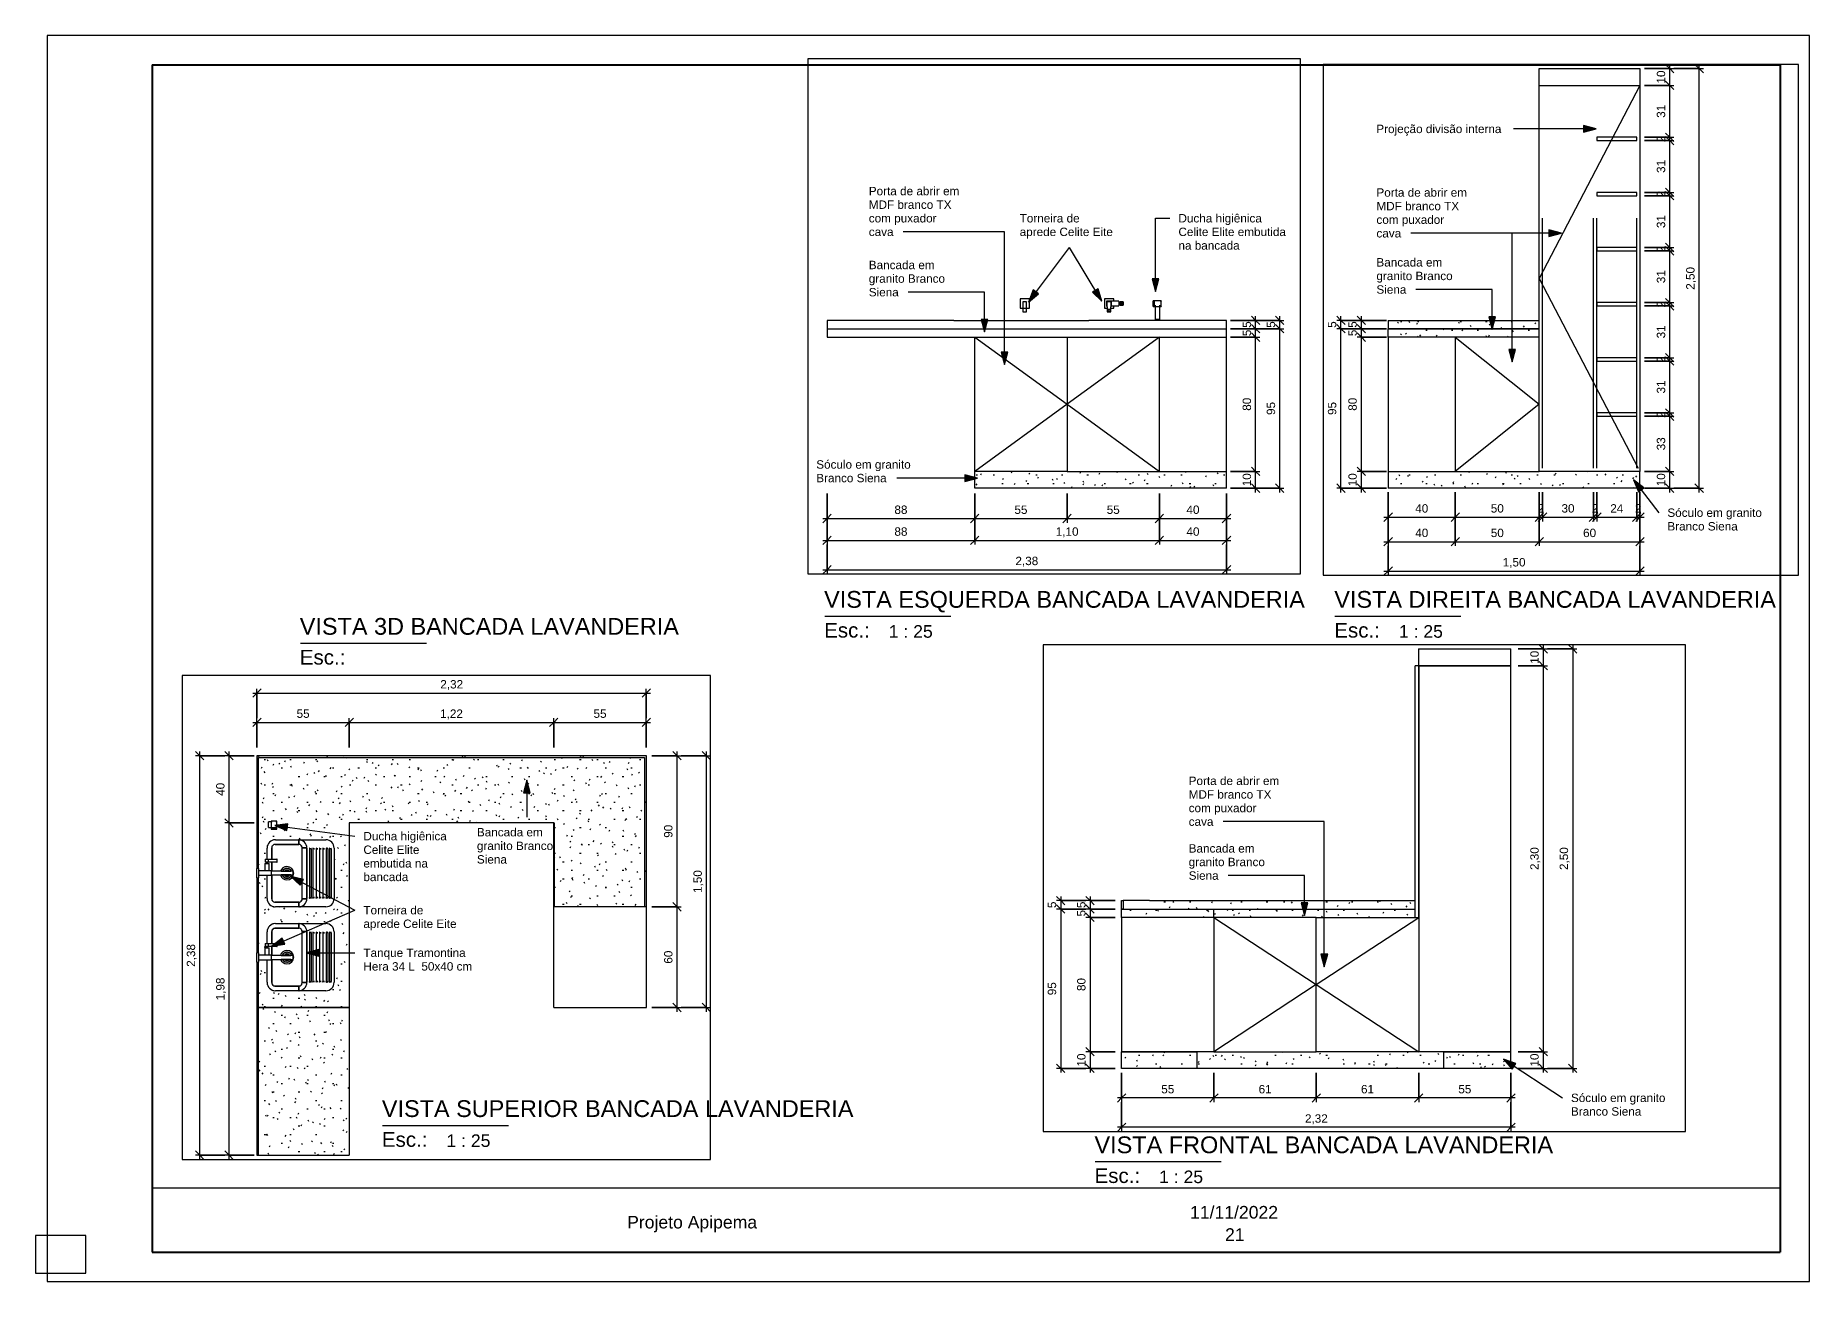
# Paper-space layout 'Layout1' of a CAD drawing. Header units: millimetres. Extents: x 0 to 423, y -2 to 295.
# The model-space entities are those that its viewports show. They can reach past a viewport. Long polylines and large blocks are cut down to what shows.
import ezdxf

# ---------------------------------------------------------------- set-up
doc = ezdxf.new("R2010")
doc.units = ezdxf.units.MM
doc.linetypes.add('Overhead', pattern=[3.96875, 2.38125, -1.5875])
for name, color, linetype, lineweight in [('A-ANNO-DIMS', 211, 'Continuous', 9), ('A-ANNO-DIMS-25', 211, 'Continuous', 9), ('A-DETL-THIN', 151, 'Continuous', 9), ('A-FLOR-OVHD', 1, 'Overhead', 9), ('G-ANNO-TEXT', 231, 'Continuous', 9), ('G-ANNO-TTLB', 6, 'Continuous', 9), ('G-ANNO-TTLB-MEDM', 33, 'Continuous', 25), ('G-ANNO-TTLB-THIN', 151, 'Continuous', 9), ('I-FURN', 30, 'Continuous', 9), ('P-SANR-FIXT', 6, 'Continuous', 9)]:
    doc.layers.add(name, color=color, linetype=linetype, lineweight=lineweight)
doc.layers.add('G-ANNO-NPLT', color=191, linetype='Continuous', plot=False)
doc.styles.add('@Arial Unicode MS', font='ARIALUNI.TTF', dxfattribs={"height": 50})
doc.styles.add('Arial', font='arial.ttf', dxfattribs={"height": 50})
doc.styles.add('Arial_1', font='arial.ttf', dxfattribs={"height": 3})
doc.styles.add('Arial_2', font='arial.ttf', dxfattribs={"height": 3.5})
doc.styles.add('Arial_3', font='arial.ttf', dxfattribs={"height": 4})
doc.dimstyles.new('CRT_-__Metros_-_Linha_de_chamada_3_5_mm', dxfattribs={"dimscale": 304.8, "dimtxt": 50.292243, "dimasz": 0.164042, "dimexe": 0.082021, "dimexo": 0.0625, "dimgap": 0.04101, "dimtad": 1, "dimlfac": 0.001, "dimrnd": 0.01, "dimzin": 0, "dimdsep": 46, "dimtxsty": '@Arial Unicode MS', "dimblk1": 'OBLIQUE', "dimblk2": 'OBLIQUE', "dimsah": 1, "dimcen": 0.09, "dimdle": 0.082021, "dimazin": 0, "dimtfac": 1, "dimtdec": 4, "dimtix": 1, "dimtmove": 0, "dimatfit": 3, "dimfxl": 0.492126, "dimfxlon": 1, "dimtvp": 1, "dimtolj": 1, "dimtzin": 0, "dimarcsym": 2})
doc.dimstyles.new('CRT_-__Metros_-_Linha_de_chamada_3_5_mm_1', dxfattribs={"dimscale": 304.8, "dimtxt": 50.292243, "dimasz": 0.164042, "dimexe": 0.082021, "dimexo": 0.0625, "dimgap": 0.04101, "dimtad": 1, "dimdec": 0, "dimlfac": 0.1, "dimdsep": 46, "dimtxsty": '@Arial Unicode MS', "dimblk1": 'OBLIQUE', "dimblk2": 'OBLIQUE', "dimsah": 1, "dimcen": 0.09, "dimdle": 0.082021, "dimazin": 0, "dimtfac": 1, "dimtdec": 4, "dimtix": 1, "dimtmove": 0, "dimatfit": 3, "dimfxl": 0.492126, "dimfxlon": 1, "dimtvp": 1, "dimtolj": 1, "dimtzin": 0, "dimarcsym": 2})
picture_1 = doc.add_image_def('image1.png', size_in_pixel=(4961, 196))
pattern_1 = [(0, (-7733.42, -19778.45), (203.2, 50.8), [8.382, -144.018, 8.382, -144.018, -812.8]), (0, (-7733.42, -19778.45), (203.2, 50.8), [-304.8, 8.382, -296.418, 8.382, -144.018, -355.6]), (0, (-7733.42, -19778.45), (203.2, 50.8), [-762, 8.382, -93.218, 8.382, -245.618]), (120, (-7657.22, -19753.05), (-145.5941, 150.57636), [8.382, -144.018, 8.382, -144.018, -812.8]), (120, (-7657.22, -19753.05), (-145.5941, 150.57636), [-304.8, 8.382, -296.418, 8.382, -144.018, -355.6]), (120, (-7657.22, -19753.05), (-145.5941, 150.57636), [-762, 8.382, -93.218, 8.382, -245.618]), (240, (-7631.82, -19651.45), (-57.6059, -201.37636), [8.382, -144.018, 8.382, -144.018, -812.8]), (240, (-7631.82, -19651.45), (-57.6059, -201.37636), [-304.8, 8.382, -296.418, 8.382, -144.018, -355.6]), (240, (-7631.82, -19651.45), (-57.6059, -201.37636), [-762, 8.382, -93.218, 8.382, -245.618])]
pattern_2 = [(0, (16120.85, -381.85), (203.2, 50.8), [8.382, -144.018, 8.382, -144.018, -812.8]), (0, (16120.85, -381.85), (203.2, 50.8), [-304.8, 8.382, -296.418, 8.382, -144.018, -355.6]), (0, (16120.85, -381.85), (203.2, 50.8), [-762, 8.382, -93.218, 8.382, -245.618]), (120, (16197.05, -356.45), (-145.5941, 150.5764), [8.382, -144.018, 8.382, -144.018, -812.8]), (120, (16197.05, -356.45), (-145.5941, 150.5764), [-304.8, 8.382, -296.418, 8.382, -144.018, -355.6]), (120, (16197.05, -356.45), (-145.5941, 150.5764), [-762, 8.382, -93.218, 8.382, -245.618]), (240, (16222.45, -254.85), (-57.6059, -201.3764), [8.382, -144.018, 8.382, -144.018, -812.8]), (240, (16222.45, -254.85), (-57.6059, -201.3764), [-304.8, 8.382, -296.418, 8.382, -144.018, -355.6]), (240, (16222.45, -254.85), (-57.6059, -201.3764), [-762, 8.382, -93.218, 8.382, -245.618])]
pattern_3 = [(0, (-7733.42, -381.85), (203.2, 50.8), [8.382, -144.018, 8.382, -144.018, -812.8]), (0, (-7733.42, -381.85), (203.2, 50.8), [-304.8, 8.382, -296.418, 8.382, -144.018, -355.6]), (0, (-7733.42, -381.85), (203.2, 50.8), [-762, 8.382, -93.218, 8.382, -245.618]), (120, (-7657.22, -356.45), (-145.5941, 150.5764), [8.382, -144.018, 8.382, -144.018, -812.8]), (120, (-7657.22, -356.45), (-145.5941, 150.5764), [-304.8, 8.382, -296.418, 8.382, -144.018, -355.6]), (120, (-7657.22, -356.45), (-145.5941, 150.5764), [-762, 8.382, -93.218, 8.382, -245.618]), (240, (-7631.82, -254.85), (-57.6059, -201.3764), [8.382, -144.018, 8.382, -144.018, -812.8]), (240, (-7631.82, -254.85), (-57.6059, -201.3764), [-304.8, 8.382, -296.418, 8.382, -144.018, -355.6]), (240, (-7631.82, -254.85), (-57.6059, -201.3764), [-762, 8.382, -93.218, 8.382, -245.618])]

psp = doc.layouts.get("Layout1")

# ---------------------------------------------------------------- texts
at = {"layer": 'G-ANNO-TTLB', "attachment_point": 1}
for s, insert, char_height, width, style in [('VISTA ESQUERDA BANCADA LAVANDERIA', (187.95, 162.59), 4, 139.9746, 'Arial_3'), ('VISTA DIREITA BANCADA LAVANDERIA', (309.54, 162.59), 4, 128.6708, 'Arial_3'), ('VISTA 3D BANCADA LAVANDERIA', (62.99, 156.16), 4, 110.3924, 'Arial_3'), (' 1 : 25', (202.19, 154.45), 3, 14.4304, 'Arial_1'), (' 1 : 25', (323.77, 154.45), 3, 14.4304, 'Arial_1'), ('VISTA SUPERIOR BANCADA LAVANDERIA', (82.55, 41.21), 4, 137.3291, 'Arial_3'), (' 1 : 25', (96.78, 33.07), 3, 14.4304, 'Arial_1'), ('VISTA FRONTAL BANCADA LAVANDERIA', (252.39, 32.59), 4, 133.481, 'Arial_3'), (' 1 : 25', (266.62, 24.45), 3, 14.4304, 'Arial_1'), ('Projeto Apipema', (141, 13.65), 3, 38.4008, 'Arial_1'), ('11/11/2022', (275.16, 16.01), 3, 25.9747, 'Arial_1'), ('21', (283.5, 10.69), 3, 5.7721, 'Arial_1')]:
    psp.add_mtext(s, dxfattribs=dict(at, insert=insert, char_height=char_height, width=width, style=style))

msp = doc.modelspace()

# ---------------------------------------------------------------- texts
at = {"layer": 'G-ANNO-TEXT', "color": 7, "char_height": 50, "attachment_point": 1, "style": 'Arial'}
for s, insert, width in [('Projeção divisão interna', (18568.737, 2365.941), 929.9575), ('Porta de abrir em ', (15396.115, 1995.503), 691.45547), ('Porta de abrir em ', (18569.338, 1987.045), 691.45547), ('Porta de abrir em ', (22335.151, 1938.876), 691.45547), ('MDF branco TX ', (15396.115, 1914.474), 631.32891), ('MDF branco TX', (18569.338, 1906.016), 607.27828), ('MDF branco TX', (22335.151, 1857.847), 607.27828), ('com puxador ', (15396.115, 1833.445), 525.10531), ('Torneira de ', (16295.148, 1833.388), 464.97875), ('Ducha higiênica ', (17241.055, 1833.388), 643.35422), ('com puxador ', (18569.338, 1824.988), 525.10531), ('com puxador ', (22335.151, 1776.819), 525.10531), ('aprede Celite Eite', (16295.148, 1752.359), 689.45125), ('Celite Elite embutida ', (17241.055, 1752.359), 819.72547), ('cava', (15396.115, 1752.417), 186.39234), ('cava', (18569.338, 1743.959), 186.39234), ('cava', (22335.151, 1695.79), 186.39234), ('na bancada', (17241.055, 1671.331), 452.95344), ('Bancada em ', (18569.338, 1570.859), 511.07578), ('Bancada em ', (15396.115, 1555.028), 511.07578), ('Bancada em ', (22335.151, 1536.387), 511.07578), ('granito Branco ', (18569.338, 1489.83), 587.23609), ('granito Branco ', (15396.115, 1474), 587.23609), ('granito Branco ', (22335.151, 1455.359), 587.23609), ('Siena', (18569.338, 1408.801), 222.46828), ('Siena', (15396.115, 1392.971), 222.46828), ('Siena', (22335.151, 1374.33), 222.46828), ('Sóculo em granito ', (15083.04, 366.348), 723.52297), ('Branco Siena', (15083.04, 285.32), 521.09687), ('Sóculo em granito ', (20302.852, 78.894), 723.52297), ('Sóculo em granito ', (24612.736, 49.874), 723.52297), ('Branco Siena', (20302.852, -2.135), 521.09687), ('Branco Siena', (24612.736, -31.154), 521.09687), ('Bancada em ', (13346.152, -17190.051), 511.07578), ('Ducha higiênica ', (12669.824, -17213.514), 643.35422), ('granito Branco ', (13346.152, -17271.08), 587.23609), ('Celite Elite ', (12669.824, -17294.543), 440.92813), ('Siena', (13346.152, -17352.109), 222.46828), ('embutida na ', (12669.824, -17375.571), 501.05469), ('bancada', (12669.824, -17456.6), 332.70031), ('Torneira de ', (12669.824, -17654.619), 464.97875), ('aprede Celite Eite', (12669.824, -17735.647), 689.45125), ('Tanque Tramontina ', (12669.824, -17908.613), 777.63688), ('Hera 34 L  50x40 cm', (12669.824, -17989.641), 803.69172)]:
    msp.add_mtext(s, dxfattribs=dict(at, insert=insert, width=width))

# ---------------------------------------------------------------- blocks, each defined once
blk = doc.blocks.new('CRT_A3 métrico Paisagem - CRT_A3 métrico Paisagem-1077155-BANCADA LAVANDERIA')
at = {"layer": 'G-ANNO-TTLB-MEDM'}
for p, q in [((27.79, 288), (27.79, 5)), ((27.79, 288), (415.79, 288)), ((415.79, 288), (415.79, 5)), ((27.79, 5), (415.79, 5))]:
    blk.add_line(p, q, dxfattribs=at)
at = {"layer": 'G-ANNO-TTLB-THIN'}
for p, q in [((2.79, 295), (2.79, -2)), ((422.79, 295), (2.79, 295)), ((422.79, -2), (422.79, 295)), ((2.79, -2), (422.79, -2))]:
    blk.add_line(p, q, dxfattribs=at)
at = {"layer": 'G-ANNO-TTLB'}
image = blk.add_image(picture_1, insert=(27.79, 5), size_in_units=(388.02, 15.33), dxfattribs=at)
image.dxf.flags = 7
blk = doc.blocks.new('Viewport - Título Horizontal-913277-BANCADA LAVANDERIA')
at = {"layer": 'G-ANNO-TTLB'}
blk.add_line((4.19, 0.19), (34.19, 0.19), dxfattribs=at)
at = {"layer": 'G-ANNO-TTLB', "insert": (4.03, -1.42), "char_height": 3.5, "width": 13.4683, "attachment_point": 1, "style": 'Arial_2'}
blk.add_mtext('Esc.:', dxfattribs=at)
blk = doc.blocks.new('BANCADA LAVANDERIA - BANCADA LAVANDERIA-4419173-Elevação de topo')
at = {"layer": 'I-FURN'}
h = blk.add_hatch(dxfattribs=at)
h.set_pattern_fill('FP_14', color=256, style=0, pattern_type=2)
h.set_pattern_definition(pattern_1)
h.paths.add_polyline_path([(-7064.62, -19139.65), (-7054.62, -19139.65), (-7054.62, -17989.12), (-7064.62, -17989.12), (-7064.62, -18628.75)])
h.paths.add_polyline_path([(-7059.53, -17934.12), (-7054.62, -17934.12), (-7054.62, -17486.52), (-7064.62, -17486.52), (-7064.62, -17934.12)])
h.paths.add_polyline_path([(-4754.62, -17659.65), (-4744.62, -17659.65), (-4744.62, -16759.65), (-7064.62, -16759.65), (-7064.62, -17431.52), (-7054.62, -17431.52), (-7054.62, -16769.65), (-4754.62, -16769.65)])
h = blk.add_hatch(dxfattribs=at)
h.set_pattern_fill('FP_14', color=256, style=0, pattern_type=2)
h.set_pattern_definition(pattern_1)
h.paths.add_polyline_path([(-6514.62, -18259.65), (-6514.62, -17159.65), (-5294.62, -17159.65), (-5294.62, -17659.65), (-4754.62, -17659.65), (-4754.62, -16769.65), (-7054.62, -16769.65), (-7054.62, -17444.02), (-7017.35, -17443.9), (-7017.67, -17443.59), (-7018.18, -17443.37), (-7017.66, -17442.57), (-7018.18, -17442.57), (-7018.18, -17402.02), (-7009.62, -17401.98), (-7009.81, -17393.06), (-7015.12, -17393.06), (-7015.03, -17375.02), (-7004.62, -17375.02), (-7004.62, -17309.65), (-7002.92, -17296.71), (-6997.92, -17284.65), (-6989.98, -17274.3), (-6979.62, -17266.35), (-6967.56, -17261.35), (-6953.97, -17259.65), (-6654.62, -17259.65), (-6641.68, -17261.35), (-6629.62, -17266.35), (-6619.26, -17274.3), (-6611.32, -17284.65), (-6606.32, -17296.71), (-6604.62, -17309.65), (-6604.62, -17609.65), (-6606.32, -17622.59), (-6611.32, -17634.65), (-6619.26, -17645.01), (-6630.1, -17653.15), (-6641.68, -17657.95), (-6654.62, -17659.65), (-6954.62, -17659.65), (-6967.56, -17657.95), (-6979.62, -17652.95), (-6989.98, -17645.01), (-6997.92, -17634.65), (-7003.02, -17621.79), (-7004.62, -17609.65), (-7004.62, -17474.02), (-7054.62, -17474.02), (-7054.62, -17946.62), (-7017.35, -17946.51), (-7017.67, -17946.19), (-7018.18, -17945.97), (-7017.66, -17945.18), (-7018.18, -17945.18), (-7018.18, -17904.62), (-7009.62, -17904.58), (-7009.62, -17895.66), (-7015.12, -17895.66), (-7015.03, -17877.62), (-7004.62, -17877.62), (-7004.62, -17809.65), (-7002.92, -17796.71), (-6997.92, -17784.65), (-6989.98, -17774.3), (-6979.62, -17766.35), (-6967.56, -17761.35), (-6954.62, -17759.65), (-6654.62, -17759.65), (-6641.68, -17761.35), (-6629.62, -17766.35), (-6619.26, -17774.3), (-6611.32, -17784.65), (-6606.32, -17796.71), (-6604.62, -17809.65), (-6604.62, -18109.65), (-6606.32, -18122.59), (-6611.32, -18134.65), (-6619.26, -18145.01), (-6630.1, -18153.15), (-6641.68, -18157.95), (-6654.62, -18159.65), (-6954.62, -18159.65), (-6967.56, -18157.95), (-6979.62, -18152.95), (-6989.98, -18145.01), (-6997.92, -18134.65), (-7002.92, -18122.59), (-7004.62, -18109.65), (-7004.62, -17976.62), (-7054.62, -17976.62), (-7054.62, -18259.65), (-6586.92, -18259.65)])
h.paths.add_polyline_path([(-6965.6, -17197.08), (-6968.39, -17197.01), (-6965.98, -17197.01), (-6965.87, -17197.03)])
h.paths.add_polyline_path([(-6965.36, -17196.89), (-6965.44, -17196.64), (-6965.44, -17196.86)])
h.paths.add_polyline_path([(-6960.09, -17196.89), (-6960.09, -17196.64), (-6960.62, -17196.64)])
h.paths.add_polyline_path([(-6962.73, -17197.18), (-6966.89, -17196.83), (-6967.08, -17196.64), (-6968.43, -17196.88), (-6968.59, -17197.03), (-6973.93, -17196.92), (-6974.1, -17196.84), (-6974.35, -17196.64), (-6979.74, -17196.64), (-6979.74, -17190.65), (-6977.78, -17190.65), (-6977.78, -17188.15), (-6979.74, -17188.15), (-6979.74, -17187.4), (-6995.48, -17187.4), (-6995.48, -17153.9), (-6979.74, -17153.9), (-6979.74, -17149.69), (-6977.98, -17149.69), (-6977.98, -17149.15), (-6947.47, -17149.15), (-6947.47, -17149.69), (-6945.71, -17149.69), (-6945.71, -17188.15), (-6947.67, -17188.15), (-6947.67, -17190.65), (-6945.71, -17190.65), (-6945.71, -17196.64), (-6952.91, -17196.9), (-6956.21, -17197.05), (-6960.09, -17197.09)])
h.paths.add_polyline_path([(-6956.86, -17197.03), (-6953.34, -17196.87), (-6958.23, -17196.87)])
h = blk.add_hatch(dxfattribs=at)
h.set_pattern_fill('FP_14', color=256, style=0, pattern_type=2)
h.set_pattern_definition(pattern_1)
h.paths.add_polyline_path([(-6932.37, -19139.65), (-6514.62, -19139.65), (-6514.62, -18259.65), (-7054.62, -18259.65), (-7054.62, -19139.65)])
for p, q in [((-7064.62, -16759.65), (-7064.62, -17431.52)), ((-4744.62, -16759.65), (-7064.62, -16759.65)), ((-4744.62, -17659.65), (-4744.62, -16759.65)), ((-7054.62, -17431.52), (-7054.62, -16769.65)), ((-7054.62, -16769.65), (-4754.62, -16769.65)), ((-4754.62, -16769.65), (-4754.62, -17659.65)), ((-5296.62, -17159.65), (-5294.62, -17159.65)), ((-5294.62, -17159.65), (-5294.62, -17659.65)), ((-5296.62, -17161.65), (-5294.62, -17161.65)), ((-5296.62, -17164.15), (-5294.62, -17164.15)), ((-5294.62, -17177.65), (-5296.62, -17177.65)), ((-5296.62, -17179.65), (-5294.62, -17179.65)), ((-6954.62, -17259.65), (-6654.62, -17259.65)), ((-6814.62, -17259.72), (-6814.62, -17287.65)), ((-6814.62, -17287.65), (-6956.62, -17287.65)), ((-6956.62, -17287.65), (-6814.62, -17287.65)), ((-7004.62, -17375.02), (-7004.62, -17309.65)), ((-6976.62, -17307.65), (-6976.62, -17375.02)), ((-6976.62, -17375.02), (-6976.62, -17307.65)), ((-6794.62, -17611.65), (-6794.62, -17307.65)), ((-6766.87, -17307.65), (-6794.62, -17307.65)), ((-6794.62, -17307.65), (-6766.87, -17307.65)), ((-6794.62, -17611.65), (-6794.62, -17307.65)), ((-6766.62, -17609.65), (-6766.62, -17309.65)), ((-6766.62, -17309.65), (-6766.62, -17609.65)), ((-6604.62, -17309.65), (-6604.62, -17609.65)), ((-6751.63, -17315.15), (-6751.63, -17604.15)), ((-6751.29, -17315.15), (-6751.62, -17315.15)), ((-6750.53, -17315.15), (-6750.91, -17315.15)), ((-6750.08, -17315.15), (-6749.79, -17315.15)), ((-6749.37, -17315.15), (-6749.79, -17315.15)), ((-6748.91, -17315.15), (-6749.37, -17315.15)), ((-6748.91, -17315.15), (-6748.25, -17315.15)), ((-6747.13, -17315.15), (-6748.25, -17315.15)), ((-6747.13, -17315.15), (-6746.61, -17315.15)), ((-6744.4, -17315.15), (-6746.08, -17315.15)), ((-6742, -17315.15), (-6744.1, -17315.15)), ((-6744.1, -17315.15), (-6742, -17315.15)), ((-6742, -17315.15), (-6742, -17604.15)), ((-6731.71, -17315.15), (-6731.71, -17604.15)), ((-6731.37, -17315.15), (-6731.7, -17315.15)), ((-6730.61, -17315.15), (-6730.98, -17315.15)), ((-6730.16, -17315.15), (-6729.87, -17315.15)), ((-6729.45, -17315.15), (-6729.87, -17315.15)), ((-6728.99, -17315.15), (-6729.45, -17315.15)), ((-6728.99, -17315.15), (-6728.33, -17315.15)), ((-6727.21, -17315.15), (-6728.33, -17315.15)), ((-6727.21, -17315.15), (-6726.69, -17315.15)), ((-6724.47, -17315.15), (-6726.16, -17315.15)), ((-6724.18, -17315.15), (-6722.08, -17315.15)), ((-6722.08, -17315.15), (-6724.17, -17315.15)), ((-6711.83, -17315.15), (-6711.83, -17604.15)), ((-6711.49, -17315.15), (-6711.82, -17315.15)), ((-6710.73, -17315.15), (-6711.11, -17315.15)), ((-6710.28, -17315.15), (-6709.99, -17315.15)), ((-6709.57, -17315.15), (-6709.99, -17315.15)), ((-6709.11, -17315.15), (-6709.57, -17315.15)), ((-6709.11, -17315.15), (-6708.45, -17315.15)), ((-6707.33, -17315.15), (-6708.45, -17315.15)), ((-6707.33, -17315.15), (-6706.81, -17315.15)), ((-6704.6, -17315.15), (-6706.28, -17315.15)), ((-6704.3, -17315.15), (-6702.2, -17315.15)), ((-6702.2, -17315.15), (-6704.29, -17315.15)), ((-6691.95, -17315.15), (-6691.95, -17604.15)), ((-6691.61, -17315.15), (-6691.94, -17315.15)), ((-6690.85, -17315.15), (-6691.23, -17315.15)), ((-6690.4, -17315.15), (-6690.11, -17315.15)), ((-6689.69, -17315.15), (-6690.11, -17315.15)), ((-6689.23, -17315.15), (-6689.69, -17315.15)), ((-6689.24, -17315.15), (-6688.57, -17315.15)), ((-6687.45, -17315.15), (-6688.57, -17315.15)), ((-6687.45, -17315.15), (-6686.93, -17315.15)), ((-6684.72, -17315.15), (-6686.4, -17315.15)), ((-6682.32, -17315.15), (-6684.42, -17315.15)), ((-6684.42, -17315.15), (-6682.32, -17315.15)), ((-6672.05, -17315.15), (-6672.05, -17604.15)), ((-6671.71, -17315.15), (-6672.04, -17315.15)), ((-6670.95, -17315.15), (-6671.33, -17315.15)), ((-6670.5, -17315.15), (-6670.21, -17315.15)), ((-6669.79, -17315.15), (-6670.21, -17315.15)), ((-6669.34, -17315.15), (-6669.79, -17315.15)), ((-6669.34, -17315.15), (-6668.67, -17315.15)), ((-6667.55, -17315.15), (-6668.68, -17315.15)), ((-6667.55, -17315.15), (-6667.04, -17315.15)), ((-6664.82, -17315.15), (-6666.5, -17315.15)), ((-6662.42, -17315.15), (-6664.52, -17315.15)), ((-6664.52, -17315.15), (-6662.42, -17315.15)), ((-6652.32, -17315.15), (-6652.32, -17604.15)), ((-6651.98, -17315.15), (-6652.3, -17315.15)), ((-6651.8, -17315.15), (-6651.72, -17315.15)), ((-6651.22, -17315.15), (-6651.74, -17315.15)), ((-6650.76, -17315.15), (-6650.47, -17315.15)), ((-6650.06, -17315.15), (-6650.48, -17315.15)), ((-6649.6, -17315.15), (-6650.06, -17315.15)), ((-6649.6, -17315.15), (-6648.94, -17315.15)), ((-6647.81, -17315.15), (-6648.94, -17315.15)), ((-6647.82, -17315.15), (-6647.3, -17315.15)), ((-6645.08, -17315.15), (-6646.77, -17315.15)), ((-6644.79, -17315.15), (-6642.69, -17315.15)), ((-6642.69, -17315.15), (-6644.78, -17315.15)), ((-6642.69, -17315.15), (-6642.69, -17604.15)), ((-6632.43, -17315.15), (-6632.43, -17604.15)), ((-6632.09, -17315.15), (-6632.41, -17315.15)), ((-6631.33, -17315.15), (-6631.7, -17315.15)), ((-6630.88, -17315.15), (-6630.59, -17315.15)), ((-6630.17, -17315.15), (-6630.59, -17315.15)), ((-6629.71, -17315.15), (-6630.17, -17315.15)), ((-6629.71, -17315.15), (-6629.05, -17315.15)), ((-6627.92, -17315.15), (-6629.05, -17315.15)), ((-6627.93, -17315.15), (-6627.41, -17315.15)), ((-6625.19, -17315.15), (-6626.88, -17315.15)), ((-6624.9, -17315.15), (-6622.8, -17315.15)), ((-6622.8, -17315.15), (-6624.89, -17315.15)), ((-6622.8, -17315.15), (-6622.8, -17604.15)), ((-6976.62, -17393.06), (-6976.62, -17448.02)), ((-6976.62, -17448.02), (-6976.62, -17393.06)), ((-7004.62, -17609.65), (-7004.62, -17474.02)), ((-6976.62, -17470.02), (-6976.62, -17611.65)), ((-6976.62, -17611.65), (-6976.62, -17470.02)), ((-7064.62, -17486.52), (-7064.62, -17934.12)), ((-7054.62, -17934.12), (-7054.62, -17486.52)), ((-6751.62, -17604.15), (-6751.29, -17604.15)), ((-6750.91, -17604.15), (-6750.53, -17604.15)), ((-6749.79, -17604.15), (-6750.08, -17604.15)), ((-6749.79, -17604.15), (-6749.37, -17604.15)), ((-6749.37, -17604.15), (-6748.91, -17604.15)), ((-6748.25, -17604.15), (-6748.91, -17604.15)), ((-6748.25, -17604.15), (-6747.13, -17604.15)), ((-6746.61, -17604.15), (-6747.13, -17604.15)), ((-6746.08, -17604.15), (-6744.4, -17604.15)), ((-6744.1, -17604.15), (-6742, -17604.15)), ((-6742, -17604.15), (-6744.1, -17604.15)), ((-6731.7, -17604.15), (-6731.37, -17604.15)), ((-6730.98, -17604.15), (-6730.61, -17604.15)), ((-6729.87, -17604.15), (-6730.16, -17604.15)), ((-6729.87, -17604.15), (-6729.45, -17604.15)), ((-6729.45, -17604.15), (-6728.99, -17604.15)), ((-6728.33, -17604.15), (-6728.99, -17604.15)), ((-6728.33, -17604.15), (-6727.21, -17604.15)), ((-6726.69, -17604.15), (-6727.21, -17604.15)), ((-6726.16, -17604.15), (-6724.47, -17604.15)), ((-6722.08, -17604.15), (-6724.18, -17604.15)), ((-6724.17, -17604.15), (-6722.08, -17604.15)), ((-6711.82, -17604.15), (-6711.49, -17604.15)), ((-6711.11, -17604.15), (-6710.73, -17604.15)), ((-6709.99, -17604.15), (-6710.28, -17604.15)), ((-6709.99, -17604.15), (-6709.57, -17604.15)), ((-6709.57, -17604.15), (-6709.11, -17604.15)), ((-6708.45, -17604.15), (-6709.11, -17604.15)), ((-6708.45, -17604.15), (-6707.33, -17604.15)), ((-6706.81, -17604.15), (-6707.33, -17604.15)), ((-6706.28, -17604.15), (-6704.6, -17604.15)), ((-6702.2, -17604.15), (-6704.3, -17604.15)), ((-6704.29, -17604.15), (-6702.2, -17604.15)), ((-6691.94, -17604.15), (-6691.61, -17604.15)), ((-6691.23, -17604.15), (-6690.85, -17604.15)), ((-6690.11, -17604.15), (-6690.4, -17604.15)), ((-6690.11, -17604.15), (-6689.69, -17604.15)), ((-6689.69, -17604.15), (-6689.23, -17604.15)), ((-6688.57, -17604.15), (-6689.24, -17604.15)), ((-6688.57, -17604.15), (-6687.45, -17604.15)), ((-6686.93, -17604.15), (-6687.45, -17604.15)), ((-6686.4, -17604.15), (-6684.72, -17604.15)), ((-6684.42, -17604.15), (-6682.32, -17604.15)), ((-6682.32, -17604.15), (-6684.42, -17604.15)), ((-6672.04, -17604.15), (-6671.71, -17604.15)), ((-6671.33, -17604.15), (-6670.95, -17604.15)), ((-6670.21, -17604.15), (-6670.5, -17604.15)), ((-6670.21, -17604.15), (-6669.79, -17604.15)), ((-6669.79, -17604.15), (-6669.34, -17604.15)), ((-6668.67, -17604.15), (-6669.34, -17604.15)), ((-6668.68, -17604.15), (-6667.55, -17604.15)), ((-6667.04, -17604.15), (-6667.55, -17604.15)), ((-6666.5, -17604.15), (-6664.82, -17604.15)), ((-6664.52, -17604.15), (-6662.42, -17604.15)), ((-6662.42, -17604.15), (-6664.52, -17604.15)), ((-6652.3, -17604.15), (-6651.98, -17604.15)), ((-6651.72, -17604.15), (-6651.8, -17604.15)), ((-6651.74, -17604.15), (-6651.22, -17604.15)), ((-6650.47, -17604.15), (-6650.76, -17604.15)), ((-6650.48, -17604.15), (-6650.06, -17604.15)), ((-6650.06, -17604.15), (-6649.6, -17604.15)), ((-6648.94, -17604.15), (-6649.6, -17604.15)), ((-6648.94, -17604.15), (-6647.81, -17604.15)), ((-6647.3, -17604.15), (-6647.82, -17604.15)), ((-6646.77, -17604.15), (-6645.08, -17604.15)), ((-6642.69, -17604.15), (-6644.79, -17604.15)), ((-6644.78, -17604.15), (-6642.69, -17604.15)), ((-6632.41, -17604.15), (-6632.09, -17604.15)), ((-6631.7, -17604.15), (-6631.33, -17604.15)), ((-6630.59, -17604.15), (-6630.88, -17604.15)), ((-6630.59, -17604.15), (-6630.17, -17604.15)), ((-6630.17, -17604.15), (-6629.71, -17604.15)), ((-6629.05, -17604.15), (-6629.71, -17604.15)), ((-6629.05, -17604.15), (-6627.92, -17604.15)), ((-6627.41, -17604.15), (-6627.93, -17604.15)), ((-6626.88, -17604.15), (-6625.19, -17604.15)), ((-6622.8, -17604.15), (-6624.9, -17604.15)), ((-6624.89, -17604.15), (-6622.8, -17604.15)), ((-6794.62, -17611.65), (-6766.87, -17611.65)), ((-6766.87, -17611.65), (-6794.62, -17611.65)), ((-6956.62, -17631.65), (-6814.62, -17631.65)), ((-6814.62, -17631.65), (-6956.62, -17631.65)), ((-6814.62, -17631.65), (-6814.62, -17659.58)), ((-6654.62, -17659.65), (-6954.62, -17659.65)), ((-4744.62, -17659.65), (-5296.62, -17659.65)), ((-4744.62, -18259.65), (-4744.62, -17659.65)), ((-6954.62, -17759.65), (-6654.62, -17759.65)), ((-6814.62, -17759.78), (-6814.62, -17787.65)), ((-6814.62, -17787.65), (-6956.62, -17787.65)), ((-6956.62, -17787.65), (-6814.62, -17787.65)), ((-6976.62, -17807.65), (-6976.62, -17877.62)), ((-6976.62, -17877.62), (-6976.62, -17807.65)), ((-6794.62, -18111.65), (-6794.62, -17807.65)), ((-6766.87, -17807.65), (-6794.62, -17807.65)), ((-6794.62, -17807.65), (-6766.87, -17807.65)), ((-6794.62, -18111.65), (-6794.62, -17807.65)), ((-7004.62, -17877.62), (-7004.62, -17809.65)), ((-6766.62, -18109.65), (-6766.62, -17809.65)), ((-6766.62, -17809.65), (-6766.62, -18109.65)), ((-6604.62, -17809.65), (-6604.62, -18109.65)), ((-6751.63, -17815.15), (-6751.63, -18104.15)), ((-6751.29, -17815.15), (-6751.62, -17815.15)), ((-6750.53, -17815.15), (-6750.91, -17815.15)), ((-6750.08, -17815.15), (-6749.79, -17815.15)), ((-6749.37, -17815.15), (-6749.79, -17815.15)), ((-6748.91, -17815.15), (-6749.37, -17815.15)), ((-6748.91, -17815.15), (-6748.25, -17815.15)), ((-6747.13, -17815.15), (-6748.25, -17815.15)), ((-6747.13, -17815.15), (-6746.61, -17815.15)), ((-6744.4, -17815.15), (-6746.08, -17815.15)), ((-6742, -17815.15), (-6744.1, -17815.15)), ((-6744.1, -17815.15), (-6742, -17815.15)), ((-6742, -17815.15), (-6742, -18104.15)), ((-6731.71, -17815.15), (-6731.71, -18104.15)), ((-6731.37, -17815.15), (-6731.7, -17815.15)), ((-6730.61, -17815.15), (-6730.98, -17815.15)), ((-6730.16, -17815.15), (-6729.87, -17815.15)), ((-6729.45, -17815.15), (-6729.87, -17815.15)), ((-6728.99, -17815.15), (-6729.45, -17815.15)), ((-6728.99, -17815.15), (-6728.33, -17815.15)), ((-6727.21, -17815.15), (-6728.33, -17815.15)), ((-6727.21, -17815.15), (-6726.69, -17815.15)), ((-6724.47, -17815.15), (-6726.16, -17815.15)), ((-6724.18, -17815.15), (-6722.08, -17815.15)), ((-6722.08, -17815.15), (-6724.17, -17815.15)), ((-6711.83, -17815.15), (-6711.83, -18104.15)), ((-6711.49, -17815.15), (-6711.82, -17815.15)), ((-6710.73, -17815.15), (-6711.11, -17815.15)), ((-6710.28, -17815.15), (-6709.99, -17815.15)), ((-6709.57, -17815.15), (-6709.99, -17815.15)), ((-6709.11, -17815.15), (-6709.57, -17815.15)), ((-6709.11, -17815.15), (-6708.45, -17815.15)), ((-6707.33, -17815.15), (-6708.45, -17815.15)), ((-6707.33, -17815.15), (-6706.81, -17815.15)), ((-6704.6, -17815.15), (-6706.28, -17815.15)), ((-6704.3, -17815.15), (-6702.2, -17815.15)), ((-6702.2, -17815.15), (-6704.29, -17815.15)), ((-6691.95, -17815.15), (-6691.95, -18104.15)), ((-6691.61, -17815.15), (-6691.94, -17815.15)), ((-6690.85, -17815.15), (-6691.23, -17815.15)), ((-6690.4, -17815.15), (-6690.11, -17815.15)), ((-6689.69, -17815.15), (-6690.11, -17815.15)), ((-6689.23, -17815.15), (-6689.69, -17815.15)), ((-6689.24, -17815.15), (-6688.57, -17815.15)), ((-6687.45, -17815.15), (-6688.57, -17815.15)), ((-6687.45, -17815.15), (-6686.93, -17815.15)), ((-6684.72, -17815.15), (-6686.4, -17815.15)), ((-6682.32, -17815.15), (-6684.42, -17815.15)), ((-6684.42, -17815.15), (-6682.32, -17815.15)), ((-6672.05, -17815.15), (-6672.05, -18104.15)), ((-6671.71, -17815.15), (-6672.04, -17815.15)), ((-6670.95, -17815.15), (-6671.33, -17815.15)), ((-6670.5, -17815.15), (-6670.21, -17815.15)), ((-6669.79, -17815.15), (-6670.21, -17815.15)), ((-6669.34, -17815.15), (-6669.79, -17815.15)), ((-6669.34, -17815.15), (-6668.67, -17815.15)), ((-6667.55, -17815.15), (-6668.68, -17815.15)), ((-6667.55, -17815.15), (-6667.04, -17815.15)), ((-6664.82, -17815.15), (-6666.5, -17815.15)), ((-6662.42, -17815.15), (-6664.52, -17815.15)), ((-6664.52, -17815.15), (-6662.42, -17815.15)), ((-6652.32, -17815.15), (-6652.32, -18104.15)), ((-6651.98, -17815.15), (-6652.3, -17815.15)), ((-6651.8, -17815.15), (-6651.72, -17815.15)), ((-6651.22, -17815.15), (-6651.74, -17815.15)), ((-6650.76, -17815.15), (-6650.47, -17815.15)), ((-6650.06, -17815.15), (-6650.48, -17815.15)), ((-6649.6, -17815.15), (-6650.06, -17815.15)), ((-6649.6, -17815.15), (-6648.94, -17815.15)), ((-6647.81, -17815.15), (-6648.94, -17815.15)), ((-6647.82, -17815.15), (-6647.3, -17815.15)), ((-6645.08, -17815.15), (-6646.77, -17815.15)), ((-6644.79, -17815.15), (-6642.69, -17815.15)), ((-6642.69, -17815.15), (-6644.78, -17815.15)), ((-6642.69, -17815.15), (-6642.69, -18104.15)), ((-6632.43, -17815.15), (-6632.43, -18104.15)), ((-6632.09, -17815.15), (-6632.41, -17815.15)), ((-6631.33, -17815.15), (-6631.7, -17815.15)), ((-6630.88, -17815.15), (-6630.59, -17815.15)), ((-6630.17, -17815.15), (-6630.59, -17815.15)), ((-6629.71, -17815.15), (-6630.17, -17815.15)), ((-6629.71, -17815.15), (-6629.05, -17815.15)), ((-6627.92, -17815.15), (-6629.05, -17815.15)), ((-6627.93, -17815.15), (-6627.41, -17815.15)), ((-6625.19, -17815.15), (-6626.88, -17815.15)), ((-6624.9, -17815.15), (-6622.8, -17815.15)), ((-6622.8, -17815.15), (-6624.89, -17815.15)), ((-6622.8, -17815.15), (-6622.8, -18104.15)), ((-6976.62, -17895.66), (-6976.62, -17950.62)), ((-6976.62, -17950.62), (-6976.62, -17895.66)), ((-7004.62, -18109.65), (-7004.62, -17976.62)), ((-6976.62, -17972.62), (-6976.62, -18111.65)), ((-6976.62, -18111.65), (-6976.62, -17972.62)), ((-7064.62, -17989.12), (-7064.62, -19139.65)), ((-7054.62, -19139.65), (-7054.62, -17989.12)), ((-6751.62, -18104.15), (-6751.29, -18104.15)), ((-6750.91, -18104.15), (-6750.53, -18104.15)), ((-6749.79, -18104.15), (-6750.08, -18104.15)), ((-6749.79, -18104.15), (-6749.37, -18104.15)), ((-6749.37, -18104.15), (-6748.91, -18104.15)), ((-6748.25, -18104.15), (-6748.91, -18104.15)), ((-6748.25, -18104.15), (-6747.13, -18104.15)), ((-6746.61, -18104.15), (-6747.13, -18104.15)), ((-6746.08, -18104.15), (-6744.4, -18104.15)), ((-6744.1, -18104.15), (-6742, -18104.15)), ((-6742, -18104.15), (-6744.1, -18104.15)), ((-6731.7, -18104.15), (-6731.37, -18104.15)), ((-6730.98, -18104.15), (-6730.61, -18104.15)), ((-6729.87, -18104.15), (-6730.16, -18104.15)), ((-6729.87, -18104.15), (-6729.45, -18104.15)), ((-6729.45, -18104.15), (-6728.99, -18104.15)), ((-6728.33, -18104.15), (-6728.99, -18104.15)), ((-6728.33, -18104.15), (-6727.21, -18104.15)), ((-6726.69, -18104.15), (-6727.21, -18104.15)), ((-6726.16, -18104.15), (-6724.47, -18104.15)), ((-6722.08, -18104.15), (-6724.18, -18104.15)), ((-6724.17, -18104.15), (-6722.08, -18104.15)), ((-6711.82, -18104.15), (-6711.49, -18104.15)), ((-6711.11, -18104.15), (-6710.73, -18104.15)), ((-6709.99, -18104.15), (-6710.28, -18104.15)), ((-6709.99, -18104.15), (-6709.57, -18104.15)), ((-6709.57, -18104.15), (-6709.11, -18104.15)), ((-6708.45, -18104.15), (-6709.11, -18104.15)), ((-6708.45, -18104.15), (-6707.33, -18104.15)), ((-6706.81, -18104.15), (-6707.33, -18104.15)), ((-6706.28, -18104.15), (-6704.6, -18104.15)), ((-6702.2, -18104.15), (-6704.3, -18104.15)), ((-6704.29, -18104.15), (-6702.2, -18104.15)), ((-6691.94, -18104.15), (-6691.61, -18104.15)), ((-6691.23, -18104.15), (-6690.85, -18104.15)), ((-6690.11, -18104.15), (-6690.4, -18104.15)), ((-6690.11, -18104.15), (-6689.69, -18104.15)), ((-6689.69, -18104.15), (-6689.23, -18104.15)), ((-6688.57, -18104.15), (-6689.24, -18104.15)), ((-6688.57, -18104.15), (-6687.45, -18104.15)), ((-6686.93, -18104.15), (-6687.45, -18104.15)), ((-6686.4, -18104.15), (-6684.72, -18104.15)), ((-6684.42, -18104.15), (-6682.32, -18104.15)), ((-6682.32, -18104.15), (-6684.42, -18104.15)), ((-6672.04, -18104.15), (-6671.71, -18104.15)), ((-6671.33, -18104.15), (-6670.95, -18104.15)), ((-6670.21, -18104.15), (-6670.5, -18104.15)), ((-6670.21, -18104.15), (-6669.79, -18104.15)), ((-6669.79, -18104.15), (-6669.34, -18104.15)), ((-6668.67, -18104.15), (-6669.34, -18104.15)), ((-6668.68, -18104.15), (-6667.55, -18104.15)), ((-6667.04, -18104.15), (-6667.55, -18104.15)), ((-6666.5, -18104.15), (-6664.82, -18104.15)), ((-6664.52, -18104.15), (-6662.42, -18104.15)), ((-6662.42, -18104.15), (-6664.52, -18104.15)), ((-6652.3, -18104.15), (-6651.98, -18104.15)), ((-6651.72, -18104.15), (-6651.8, -18104.15)), ((-6651.74, -18104.15), (-6651.22, -18104.15)), ((-6650.47, -18104.15), (-6650.76, -18104.15)), ((-6650.48, -18104.15), (-6650.06, -18104.15)), ((-6650.06, -18104.15), (-6649.6, -18104.15)), ((-6648.94, -18104.15), (-6649.6, -18104.15)), ((-6648.94, -18104.15), (-6647.81, -18104.15)), ((-6647.3, -18104.15), (-6647.82, -18104.15)), ((-6646.77, -18104.15), (-6645.08, -18104.15)), ((-6642.69, -18104.15), (-6644.79, -18104.15)), ((-6644.78, -18104.15), (-6642.69, -18104.15)), ((-6632.41, -18104.15), (-6632.09, -18104.15)), ((-6631.7, -18104.15), (-6631.33, -18104.15)), ((-6630.59, -18104.15), (-6630.88, -18104.15)), ((-6630.59, -18104.15), (-6630.17, -18104.15)), ((-6630.17, -18104.15), (-6629.71, -18104.15)), ((-6629.05, -18104.15), (-6629.71, -18104.15)), ((-6629.05, -18104.15), (-6627.92, -18104.15)), ((-6627.41, -18104.15), (-6627.93, -18104.15)), ((-6626.88, -18104.15), (-6625.19, -18104.15)), ((-6622.8, -18104.15), (-6624.9, -18104.15)), ((-6624.89, -18104.15), (-6622.8, -18104.15)), ((-6794.62, -18111.65), (-6766.87, -18111.65)), ((-6766.87, -18111.65), (-6794.62, -18111.65)), ((-6956.62, -18131.65), (-6814.62, -18131.65)), ((-6814.62, -18131.65), (-6956.62, -18131.65)), ((-6814.62, -18131.65), (-6814.62, -18159.58)), ((-6654.62, -18159.65), (-6954.62, -18159.65)), ((-6514.62, -18259.65), (-7054.62, -18259.65)), ((-7054.62, -18259.65), (-6514.62, -18259.65)), ((-5296.62, -18259.65), (-4744.62, -18259.65)), ((-7064.62, -19139.65), (-7054.62, -19139.65)), ((-7054.62, -19139.65), (-6514.62, -19139.65))]:
    blk.add_line(p, q, dxfattribs=at)
at = {"layer": 'I-FURN', "flags": 128}
for points in [[(-6814.62, -17287.65), (-6814.62, -17280.4), (-6814.62, -17273.65), (-6814.62, -17267.85), (-6814.62, -17263.4), (-6814.62, -17260.61), (-6814.62, -17259.72)], [(-6750.18, -17309.96), (-6750.35, -17310.26), (-6750.51, -17310.56), (-6750.66, -17310.85), (-6750.79, -17311.14), (-6750.91, -17311.43), (-6751.02, -17311.71), (-6751.12, -17311.99), (-6751.2, -17312.26), (-6751.28, -17312.53), (-6751.35, -17312.8), (-6751.41, -17313.07), (-6751.46, -17313.33), (-6751.51, -17313.59), (-6751.55, -17313.85), (-6751.58, -17314.1), (-6751.6, -17314.36), (-6751.62, -17314.61), (-6751.63, -17314.87), (-6751.63, -17315.12), (-6751.63, -17315.15)], [(-6730.25, -17309.96), (-6730.43, -17310.26), (-6730.59, -17310.56), (-6730.74, -17310.85), (-6730.87, -17311.14), (-6730.99, -17311.43), (-6731.1, -17311.71), (-6731.19, -17311.99), (-6731.28, -17312.26), (-6731.36, -17312.53), (-6731.43, -17312.8), (-6731.49, -17313.07), (-6731.54, -17313.33), (-6731.59, -17313.59), (-6731.62, -17313.85), (-6731.65, -17314.1), (-6731.68, -17314.36), (-6731.69, -17314.61), (-6731.7, -17314.87), (-6731.71, -17315.12), (-6731.71, -17315.15)], [(-6710.38, -17309.96), (-6710.55, -17310.26), (-6710.71, -17310.56), (-6710.86, -17310.85), (-6710.99, -17311.14), (-6711.11, -17311.43), (-6711.22, -17311.71), (-6711.32, -17311.99), (-6711.4, -17312.26), (-6711.48, -17312.53), (-6711.55, -17312.8), (-6711.61, -17313.07), (-6711.66, -17313.33), (-6711.71, -17313.59), (-6711.74, -17313.85), (-6711.78, -17314.1), (-6711.8, -17314.36), (-6711.82, -17314.61), (-6711.83, -17314.87), (-6711.83, -17315.12), (-6711.83, -17315.15)], [(-6690.5, -17309.96), (-6690.67, -17310.26), (-6690.83, -17310.56), (-6690.98, -17310.85), (-6691.11, -17311.14), (-6691.23, -17311.43), (-6691.34, -17311.71), (-6691.44, -17311.99), (-6691.53, -17312.26), (-6691.6, -17312.53), (-6691.67, -17312.8), (-6691.73, -17313.07), (-6691.78, -17313.33), (-6691.83, -17313.59), (-6691.87, -17313.85), (-6691.9, -17314.1), (-6691.92, -17314.36), (-6691.94, -17314.61), (-6691.95, -17314.87), (-6691.95, -17315.12), (-6691.95, -17315.15)], [(-6670.6, -17309.96), (-6670.78, -17310.26), (-6670.94, -17310.56), (-6671.08, -17310.85), (-6671.22, -17311.14), (-6671.34, -17311.43), (-6671.44, -17311.71), (-6671.54, -17311.99), (-6671.63, -17312.26), (-6671.71, -17312.53), (-6671.77, -17312.8), (-6671.83, -17313.07), (-6671.89, -17313.33), (-6671.93, -17313.59), (-6671.97, -17313.85), (-6672, -17314.1), (-6672.02, -17314.36), (-6672.04, -17314.61), (-6672.05, -17314.87), (-6672.05, -17315.12), (-6672.05, -17315.15)], [(-6650.86, -17309.96), (-6651.04, -17310.26), (-6651.2, -17310.56), (-6651.35, -17310.85), (-6651.48, -17311.14), (-6651.6, -17311.43), (-6651.71, -17311.71), (-6651.8, -17311.99), (-6651.89, -17312.26), (-6651.97, -17312.53), (-6652.04, -17312.8), (-6652.1, -17313.07), (-6652.15, -17313.33), (-6652.19, -17313.59), (-6652.23, -17313.85), (-6652.26, -17314.1), (-6652.29, -17314.36), (-6652.3, -17314.61), (-6652.31, -17314.87), (-6652.32, -17315.12), (-6652.32, -17315.15)], [(-6630.97, -17309.96), (-6631.15, -17310.26), (-6631.31, -17310.56), (-6631.46, -17310.85), (-6631.59, -17311.14), (-6631.71, -17311.43), (-6631.82, -17311.71), (-6631.91, -17311.99), (-6632, -17312.26), (-6632.08, -17312.53), (-6632.15, -17312.8), (-6632.21, -17313.07), (-6632.26, -17313.33), (-6632.3, -17313.59), (-6632.34, -17313.85), (-6632.37, -17314.1), (-6632.4, -17314.36), (-6632.41, -17314.61), (-6632.42, -17314.87), (-6632.43, -17315.12), (-6632.43, -17315.15)], [(-6885.62, -17430.65), (-6886.78, -17430.67), (-6887.94, -17430.74), (-6889.09, -17430.86), (-6890.24, -17431.02), (-6891.38, -17431.23), (-6892.51, -17431.48), (-6893.63, -17431.78), (-6894.74, -17432.12), (-6895.84, -17432.51), (-6896.91, -17432.94), (-6897.97, -17433.41), (-6899.01, -17433.93), (-6900.03, -17434.48), (-6901.02, -17435.08), (-6901.99, -17435.72), (-6902.94, -17436.39), (-6903.86, -17437.1), (-6904.74, -17437.85), (-6905.6, -17438.63), (-6906.42, -17439.45), (-6907.21, -17440.29), (-6907.97, -17441.17), (-6908.69, -17442.08), (-6909.38, -17443.02), (-6910.02, -17443.98), (-6910.63, -17444.97), (-6911.2, -17445.98), (-6911.72, -17447.02), (-6912.18, -17448.02)], [(-6859.06, -17448.02), (-6859.25, -17447.58), (-6859.75, -17446.54), (-6860.3, -17445.51), (-6860.88, -17444.51), (-6861.51, -17443.54), (-6862.17, -17442.58), (-6862.87, -17441.66), (-6863.61, -17440.77), (-6864.39, -17439.9), (-6865.19, -17439.07), (-6866.03, -17438.27), (-6866.9, -17437.5), (-6867.8, -17436.77), (-6868.73, -17436.08), (-6869.69, -17435.42), (-6870.67, -17434.8), (-6871.68, -17434.22), (-6872.7, -17433.69), (-6873.75, -17433.19), (-6874.82, -17432.74), (-6875.91, -17432.33), (-6877.01, -17431.96), (-6878.12, -17431.64), (-6879.25, -17431.36), (-6880.38, -17431.13), (-6881.53, -17430.94), (-6882.68, -17430.8), (-6883.84, -17430.71), (-6884.99, -17430.66), (-6885.62, -17430.65)], [(-6885.62, -17440.65), (-6886.38, -17440.67), (-6887.14, -17440.71), (-6887.89, -17440.79), (-6888.65, -17440.89), (-6889.39, -17441.03), (-6890.14, -17441.2), (-6890.87, -17441.39), (-6891.6, -17441.62), (-6892.31, -17441.87), (-6893.02, -17442.15), (-6893.71, -17442.46), (-6894.39, -17442.8), (-6895.06, -17443.16), (-6895.71, -17443.55), (-6896.35, -17443.97), (-6896.97, -17444.41), (-6897.57, -17444.88), (-6898.15, -17445.37), (-6898.71, -17445.88), (-6899.25, -17446.41), (-6899.77, -17446.97), (-6900.26, -17447.54), (-6900.64, -17448.02)], [(-6870.72, -17447.86), (-6871.2, -17447.28), (-6871.71, -17446.71), (-6872.24, -17446.16), (-6872.79, -17445.64), (-6873.36, -17445.14), (-6873.95, -17444.66), (-6874.56, -17444.2), (-6875.18, -17443.77), (-6875.83, -17443.37), (-6876.48, -17442.99), (-6877.16, -17442.64), (-6877.84, -17442.31), (-6878.54, -17442.02), (-6879.26, -17441.75), (-6879.98, -17441.51), (-6880.71, -17441.3), (-6881.44, -17441.12), (-6882.19, -17440.96), (-6882.94, -17440.84), (-6883.69, -17440.75), (-6884.45, -17440.69), (-6885.21, -17440.66), (-6885.62, -17440.65)], [(-6912.7, -17470.02), (-6912.45, -17470.65), (-6911.99, -17471.72), (-6911.49, -17472.76), (-6910.94, -17473.79), (-6910.36, -17474.79), (-6909.73, -17475.77), (-6909.07, -17476.72), (-6908.37, -17477.64), (-6907.63, -17478.54), (-6906.85, -17479.4), (-6906.05, -17480.23), (-6905.21, -17481.04), (-6904.34, -17481.8), (-6903.44, -17482.53), (-6902.51, -17483.23), (-6901.55, -17483.88), (-6900.57, -17484.5), (-6899.56, -17485.08), (-6898.54, -17485.62), (-6897.49, -17486.11), (-6896.42, -17486.56), (-6895.33, -17486.98), (-6894.23, -17487.34), (-6893.12, -17487.66), (-6891.99, -17487.94), (-6890.86, -17488.17), (-6889.71, -17488.36), (-6888.56, -17488.5), (-6887.41, -17488.6), (-6886.25, -17488.64), (-6885.62, -17488.65)], [(-6901.42, -17470.21), (-6900.98, -17470.83), (-6900.52, -17471.44), (-6900.04, -17472.02), (-6899.53, -17472.59), (-6899, -17473.14), (-6898.45, -17473.66), (-6897.88, -17474.16), (-6897.29, -17474.64), (-6896.68, -17475.1), (-6896.06, -17475.53), (-6895.41, -17475.93), (-6894.76, -17476.31), (-6894.08, -17476.66), (-6893.4, -17476.99), (-6892.7, -17477.28), (-6891.98, -17477.55), (-6891.26, -17477.79), (-6890.53, -17478), (-6889.8, -17478.19), (-6889.05, -17478.34), (-6888.3, -17478.46), (-6887.55, -17478.55), (-6886.79, -17478.61), (-6886.03, -17478.65), (-6885.62, -17478.65)], [(-6885.62, -17478.65), (-6884.86, -17478.64), (-6884.1, -17478.59), (-6883.35, -17478.51), (-6882.59, -17478.41), (-6881.85, -17478.27), (-6881.1, -17478.11), (-6880.37, -17477.91), (-6879.64, -17477.69), (-6878.93, -17477.43), (-6878.22, -17477.15), (-6877.53, -17476.84), (-6876.85, -17476.5), (-6876.18, -17476.14), (-6875.53, -17475.75), (-6874.89, -17475.33), (-6874.27, -17474.89), (-6873.67, -17474.42), (-6873.09, -17473.94), (-6872.53, -17473.42), (-6871.99, -17472.89), (-6871.47, -17472.33), (-6870.98, -17471.76), (-6870.5, -17471.16), (-6870.06, -17470.55), (-6869.7, -17470.02)], [(-6885.62, -17488.65), (-6884.46, -17488.63), (-6883.3, -17488.56), (-6882.15, -17488.44), (-6881, -17488.28), (-6879.86, -17488.07), (-6878.73, -17487.82), (-6877.61, -17487.52), (-6876.5, -17487.18), (-6875.4, -17486.79), (-6874.33, -17486.36), (-6873.27, -17485.89), (-6872.23, -17485.37), (-6871.21, -17484.82), (-6870.22, -17484.22), (-6869.25, -17483.59), (-6868.3, -17482.91), (-6867.39, -17482.2), (-6866.5, -17481.45), (-6865.64, -17480.67), (-6864.82, -17479.86), (-6864.03, -17479.01), (-6863.27, -17478.13), (-6862.55, -17477.22), (-6861.86, -17476.28), (-6861.22, -17475.32), (-6860.61, -17474.33), (-6860.04, -17473.32), (-6859.52, -17472.29), (-6859.03, -17471.23), (-6858.59, -17470.16)], [(-6750.18, -17609.34), (-6750.35, -17609.04), (-6750.51, -17608.74), (-6750.66, -17608.45), (-6750.79, -17608.16), (-6750.91, -17607.87), (-6751.02, -17607.59), (-6751.12, -17607.31), (-6751.2, -17607.04), (-6751.28, -17606.77), (-6751.35, -17606.5), (-6751.41, -17606.24), (-6751.46, -17605.97), (-6751.51, -17605.71), (-6751.55, -17605.45), (-6751.58, -17605.2), (-6751.6, -17604.94), (-6751.62, -17604.69), (-6751.63, -17604.43), (-6751.63, -17604.18), (-6751.63, -17604.15)], [(-6730.25, -17609.34), (-6730.43, -17609.04), (-6730.59, -17608.74), (-6730.74, -17608.45), (-6730.87, -17608.16), (-6730.99, -17607.87), (-6731.1, -17607.59), (-6731.19, -17607.31), (-6731.28, -17607.04), (-6731.36, -17606.77), (-6731.43, -17606.5), (-6731.49, -17606.24), (-6731.54, -17605.97), (-6731.59, -17605.71), (-6731.62, -17605.45), (-6731.65, -17605.2), (-6731.68, -17604.94), (-6731.69, -17604.69), (-6731.7, -17604.43), (-6731.71, -17604.18), (-6731.71, -17604.15)], [(-6710.38, -17609.34), (-6710.55, -17609.04), (-6710.71, -17608.74), (-6710.86, -17608.45), (-6710.99, -17608.16), (-6711.11, -17607.87), (-6711.22, -17607.59), (-6711.32, -17607.31), (-6711.4, -17607.04), (-6711.48, -17606.77), (-6711.55, -17606.5), (-6711.61, -17606.24), (-6711.66, -17605.97), (-6711.71, -17605.71), (-6711.74, -17605.45), (-6711.78, -17605.2), (-6711.8, -17604.94), (-6711.82, -17604.69), (-6711.83, -17604.43), (-6711.83, -17604.18), (-6711.83, -17604.15)], [(-6690.5, -17609.34), (-6690.67, -17609.04), (-6690.83, -17608.74), (-6690.98, -17608.45), (-6691.11, -17608.16), (-6691.23, -17607.87), (-6691.34, -17607.59), (-6691.44, -17607.31), (-6691.53, -17607.04), (-6691.6, -17606.77), (-6691.67, -17606.5), (-6691.73, -17606.24), (-6691.78, -17605.97), (-6691.83, -17605.71), (-6691.87, -17605.45), (-6691.9, -17605.2), (-6691.92, -17604.94), (-6691.94, -17604.69), (-6691.95, -17604.43), (-6691.95, -17604.18), (-6691.95, -17604.15)], [(-6670.6, -17609.34), (-6670.78, -17609.04), (-6670.94, -17608.74), (-6671.08, -17608.45), (-6671.22, -17608.16), (-6671.34, -17607.87), (-6671.44, -17607.59), (-6671.54, -17607.31), (-6671.63, -17607.04), (-6671.71, -17606.77), (-6671.77, -17606.5), (-6671.83, -17606.24), (-6671.89, -17605.97), (-6671.93, -17605.71), (-6671.97, -17605.45), (-6672, -17605.2), (-6672.02, -17604.94), (-6672.04, -17604.69), (-6672.05, -17604.43), (-6672.05, -17604.18), (-6672.05, -17604.15)], [(-6650.86, -17609.34), (-6651.04, -17609.04), (-6651.2, -17608.74), (-6651.35, -17608.45), (-6651.48, -17608.16), (-6651.6, -17607.87), (-6651.71, -17607.59), (-6651.8, -17607.31), (-6651.89, -17607.04), (-6651.97, -17606.77), (-6652.04, -17606.5), (-6652.1, -17606.24), (-6652.15, -17605.97), (-6652.19, -17605.71), (-6652.23, -17605.45), (-6652.26, -17605.2), (-6652.29, -17604.94), (-6652.3, -17604.69), (-6652.31, -17604.43), (-6652.32, -17604.18), (-6652.32, -17604.15)], [(-6630.97, -17609.34), (-6631.15, -17609.04), (-6631.31, -17608.74), (-6631.46, -17608.45), (-6631.59, -17608.16), (-6631.71, -17607.87), (-6631.82, -17607.59), (-6631.91, -17607.31), (-6632, -17607.04), (-6632.08, -17606.77), (-6632.15, -17606.5), (-6632.21, -17606.24), (-6632.26, -17605.97), (-6632.3, -17605.71), (-6632.34, -17605.45), (-6632.37, -17605.2), (-6632.4, -17604.94), (-6632.41, -17604.69), (-6632.42, -17604.43), (-6632.43, -17604.18), (-6632.43, -17604.15)], [(-6814.62, -17659.58), (-6814.62, -17658.7), (-6814.62, -17655.9), (-6814.62, -17651.45), (-6814.62, -17645.65), (-6814.62, -17638.9), (-6814.62, -17631.65)], [(-6814.62, -17787.65), (-6814.62, -17780.4), (-6814.62, -17773.65), (-6814.62, -17767.85), (-6814.62, -17763.4), (-6814.62, -17760.61), (-6814.62, -17759.78)], [(-6750.18, -17809.96), (-6750.35, -17810.26), (-6750.51, -17810.56), (-6750.66, -17810.85), (-6750.79, -17811.14), (-6750.91, -17811.43), (-6751.02, -17811.71), (-6751.12, -17811.99), (-6751.2, -17812.26), (-6751.28, -17812.53), (-6751.35, -17812.8), (-6751.41, -17813.07), (-6751.46, -17813.33), (-6751.51, -17813.59), (-6751.55, -17813.85), (-6751.58, -17814.1), (-6751.6, -17814.36), (-6751.62, -17814.61), (-6751.63, -17814.87), (-6751.63, -17815.12), (-6751.63, -17815.15)], [(-6730.25, -17809.96), (-6730.43, -17810.26), (-6730.59, -17810.56), (-6730.74, -17810.85), (-6730.87, -17811.14), (-6730.99, -17811.43), (-6731.1, -17811.71), (-6731.19, -17811.99), (-6731.28, -17812.26), (-6731.36, -17812.53), (-6731.43, -17812.8), (-6731.49, -17813.07), (-6731.54, -17813.33), (-6731.59, -17813.59), (-6731.62, -17813.85), (-6731.65, -17814.1), (-6731.68, -17814.36), (-6731.69, -17814.61), (-6731.7, -17814.87), (-6731.71, -17815.12), (-6731.71, -17815.15)], [(-6710.38, -17809.96), (-6710.55, -17810.26), (-6710.71, -17810.56), (-6710.86, -17810.85), (-6710.99, -17811.14), (-6711.11, -17811.43), (-6711.22, -17811.71), (-6711.32, -17811.99), (-6711.4, -17812.26), (-6711.48, -17812.53), (-6711.55, -17812.8), (-6711.61, -17813.07), (-6711.66, -17813.33), (-6711.71, -17813.59), (-6711.74, -17813.85), (-6711.78, -17814.1), (-6711.8, -17814.36), (-6711.82, -17814.61), (-6711.83, -17814.87), (-6711.83, -17815.12), (-6711.83, -17815.15)], [(-6690.5, -17809.96), (-6690.67, -17810.26), (-6690.83, -17810.56), (-6690.98, -17810.85), (-6691.11, -17811.14), (-6691.23, -17811.43), (-6691.34, -17811.71), (-6691.44, -17811.99), (-6691.53, -17812.26), (-6691.6, -17812.53), (-6691.67, -17812.8), (-6691.73, -17813.07), (-6691.78, -17813.33), (-6691.83, -17813.59), (-6691.87, -17813.85), (-6691.9, -17814.1), (-6691.92, -17814.36), (-6691.94, -17814.61), (-6691.95, -17814.87), (-6691.95, -17815.12), (-6691.95, -17815.15)], [(-6670.6, -17809.96), (-6670.78, -17810.26), (-6670.94, -17810.56), (-6671.08, -17810.85), (-6671.22, -17811.14), (-6671.34, -17811.43), (-6671.44, -17811.71), (-6671.54, -17811.99), (-6671.63, -17812.26), (-6671.71, -17812.53), (-6671.77, -17812.8), (-6671.83, -17813.07), (-6671.89, -17813.33), (-6671.93, -17813.59), (-6671.97, -17813.85), (-6672, -17814.1), (-6672.02, -17814.36), (-6672.04, -17814.61), (-6672.05, -17814.87), (-6672.05, -17815.12), (-6672.05, -17815.15)], [(-6650.86, -17809.96), (-6651.04, -17810.26), (-6651.2, -17810.56), (-6651.35, -17810.85), (-6651.48, -17811.14), (-6651.6, -17811.43), (-6651.71, -17811.71), (-6651.8, -17811.99), (-6651.89, -17812.26), (-6651.97, -17812.53), (-6652.04, -17812.8), (-6652.1, -17813.07), (-6652.15, -17813.33), (-6652.19, -17813.59), (-6652.23, -17813.85), (-6652.26, -17814.1), (-6652.29, -17814.36), (-6652.3, -17814.61), (-6652.31, -17814.87), (-6652.32, -17815.12), (-6652.32, -17815.15)], [(-6630.97, -17809.96), (-6631.15, -17810.26), (-6631.31, -17810.56), (-6631.46, -17810.85), (-6631.59, -17811.14), (-6631.71, -17811.43), (-6631.82, -17811.71), (-6631.91, -17811.99), (-6632, -17812.26), (-6632.08, -17812.53), (-6632.15, -17812.8), (-6632.21, -17813.07), (-6632.26, -17813.33), (-6632.3, -17813.59), (-6632.34, -17813.85), (-6632.37, -17814.1), (-6632.4, -17814.36), (-6632.41, -17814.61), (-6632.42, -17814.87), (-6632.43, -17815.12), (-6632.43, -17815.15)], [(-6885.62, -17930.65), (-6886.78, -17930.67), (-6887.94, -17930.74), (-6889.09, -17930.86), (-6890.24, -17931.02), (-6891.38, -17931.23), (-6892.51, -17931.48), (-6893.63, -17931.78), (-6894.74, -17932.12), (-6895.84, -17932.51), (-6896.91, -17932.94), (-6897.97, -17933.41), (-6899.01, -17933.93), (-6900.03, -17934.48), (-6901.02, -17935.08), (-6901.99, -17935.72), (-6902.94, -17936.39), (-6903.86, -17937.1), (-6904.74, -17937.85), (-6905.6, -17938.63), (-6906.42, -17939.45), (-6907.21, -17940.29), (-6907.97, -17941.17), (-6908.69, -17942.08), (-6909.38, -17943.02), (-6910.02, -17943.98), (-6910.63, -17944.97), (-6911.2, -17945.98), (-6911.72, -17947.02), (-6912.21, -17948.07), (-6912.65, -17949.14), (-6913.05, -17950.23), (-6913.17, -17950.62)], [(-6858.07, -17950.62), (-6858.37, -17949.73), (-6858.79, -17948.65), (-6859.25, -17947.58), (-6859.75, -17946.54), (-6860.3, -17945.51), (-6860.88, -17944.51), (-6861.51, -17943.54), (-6862.17, -17942.58), (-6862.87, -17941.66), (-6863.61, -17940.77), (-6864.39, -17939.9), (-6865.19, -17939.07), (-6866.03, -17938.27), (-6866.9, -17937.5), (-6867.8, -17936.77), (-6868.73, -17936.08), (-6869.69, -17935.42), (-6870.67, -17934.8), (-6871.68, -17934.22), (-6872.7, -17933.69), (-6873.75, -17933.19), (-6874.82, -17932.74), (-6875.91, -17932.33), (-6877.01, -17931.96), (-6878.12, -17931.64), (-6879.25, -17931.36), (-6880.38, -17931.13), (-6881.53, -17930.94), (-6882.68, -17930.8), (-6883.84, -17930.71), (-6884.99, -17930.66), (-6885.62, -17930.65)], [(-6885.62, -17940.65), (-6886.38, -17940.67), (-6887.14, -17940.71), (-6887.89, -17940.79), (-6888.65, -17940.89), (-6889.39, -17941.03), (-6890.14, -17941.2), (-6890.87, -17941.39), (-6891.6, -17941.62), (-6892.31, -17941.87), (-6893.02, -17942.15), (-6893.71, -17942.46), (-6894.39, -17942.8), (-6895.06, -17943.16), (-6895.71, -17943.55), (-6896.35, -17943.97), (-6896.97, -17944.41), (-6897.57, -17944.88), (-6898.15, -17945.37), (-6898.71, -17945.88), (-6899.25, -17946.41), (-6899.77, -17946.97), (-6900.26, -17947.54), (-6900.74, -17948.14), (-6901.18, -17948.75), (-6901.61, -17949.39), (-6902.01, -17950.03), (-6902.33, -17950.62)], [(-6869.03, -17950.39), (-6869.41, -17949.73), (-6869.82, -17949.09), (-6870.26, -17948.47), (-6870.72, -17947.86), (-6871.2, -17947.28), (-6871.71, -17946.71), (-6872.24, -17946.16), (-6872.79, -17945.64), (-6873.36, -17945.14), (-6873.95, -17944.66), (-6874.56, -17944.2), (-6875.18, -17943.77), (-6875.83, -17943.37), (-6876.48, -17942.99), (-6877.16, -17942.64), (-6877.84, -17942.31), (-6878.54, -17942.02), (-6879.26, -17941.75), (-6879.98, -17941.51), (-6880.71, -17941.3), (-6881.44, -17941.12), (-6882.19, -17940.96), (-6882.94, -17940.84), (-6883.69, -17940.75), (-6884.45, -17940.69), (-6885.21, -17940.66), (-6885.62, -17940.65)], [(-6911.49, -17972.76), (-6910.94, -17973.79), (-6910.36, -17974.79), (-6909.73, -17975.77), (-6909.07, -17976.72), (-6908.37, -17977.64), (-6907.63, -17978.54), (-6906.85, -17979.4), (-6906.05, -17980.23), (-6905.21, -17981.04), (-6904.34, -17981.8), (-6903.44, -17982.53), (-6902.51, -17983.23), (-6901.55, -17983.88), (-6900.57, -17984.5), (-6899.56, -17985.08), (-6898.54, -17985.62), (-6897.49, -17986.11), (-6896.42, -17986.56), (-6895.33, -17986.98), (-6894.23, -17987.34), (-6893.12, -17987.66), (-6891.99, -17987.94), (-6890.86, -17988.17), (-6889.71, -17988.36), (-6888.56, -17988.5), (-6887.41, -17988.6), (-6886.25, -17988.64), (-6885.62, -17988.65)], [(-6899.51, -17972.62), (-6899, -17973.14), (-6898.45, -17973.66), (-6897.88, -17974.16), (-6897.29, -17974.64), (-6896.68, -17975.1), (-6896.06, -17975.53), (-6895.41, -17975.93), (-6894.76, -17976.31), (-6894.08, -17976.66), (-6893.4, -17976.99), (-6892.7, -17977.28), (-6891.98, -17977.55), (-6891.26, -17977.79), (-6890.53, -17978), (-6889.8, -17978.19), (-6889.05, -17978.34), (-6888.3, -17978.46), (-6887.55, -17978.55), (-6886.79, -17978.61), (-6886.03, -17978.65), (-6885.62, -17978.65)], [(-6885.62, -17988.65), (-6884.46, -17988.63), (-6883.3, -17988.56), (-6882.15, -17988.44), (-6881, -17988.28), (-6879.86, -17988.07), (-6878.73, -17987.82), (-6877.61, -17987.52), (-6876.5, -17987.18), (-6875.4, -17986.79), (-6874.33, -17986.36), (-6873.27, -17985.89), (-6872.23, -17985.37), (-6871.21, -17984.82), (-6870.22, -17984.22), (-6869.25, -17983.59), (-6868.3, -17982.91), (-6867.39, -17982.2), (-6866.5, -17981.45), (-6865.64, -17980.67), (-6864.82, -17979.86), (-6864.03, -17979.01), (-6863.27, -17978.13), (-6862.55, -17977.22), (-6861.86, -17976.28), (-6861.22, -17975.32), (-6860.61, -17974.33), (-6860.04, -17973.32), (-6859.69, -17972.62)], [(-6885.62, -17978.65), (-6884.86, -17978.64), (-6884.1, -17978.59), (-6883.35, -17978.51), (-6882.59, -17978.41), (-6881.85, -17978.27), (-6881.1, -17978.11), (-6880.37, -17977.91), (-6879.64, -17977.69), (-6878.93, -17977.43), (-6878.22, -17977.15), (-6877.53, -17976.84), (-6876.85, -17976.5), (-6876.18, -17976.14), (-6875.53, -17975.75), (-6874.89, -17975.33), (-6874.27, -17974.89), (-6873.67, -17974.42), (-6873.09, -17973.94), (-6872.53, -17973.42), (-6871.99, -17972.89)], [(-6750.18, -18109.34), (-6750.35, -18109.04), (-6750.51, -18108.74), (-6750.66, -18108.45), (-6750.79, -18108.16), (-6750.91, -18107.87), (-6751.02, -18107.59), (-6751.12, -18107.31), (-6751.2, -18107.04), (-6751.28, -18106.77), (-6751.35, -18106.5), (-6751.41, -18106.24), (-6751.46, -18105.97), (-6751.51, -18105.71), (-6751.55, -18105.45), (-6751.58, -18105.2), (-6751.6, -18104.94), (-6751.62, -18104.69), (-6751.63, -18104.43), (-6751.63, -18104.18), (-6751.63, -18104.15)], [(-6730.25, -18109.34), (-6730.43, -18109.04), (-6730.59, -18108.74), (-6730.74, -18108.45), (-6730.87, -18108.16), (-6730.99, -18107.87), (-6731.1, -18107.59), (-6731.19, -18107.31), (-6731.28, -18107.04), (-6731.36, -18106.77), (-6731.43, -18106.5), (-6731.49, -18106.24), (-6731.54, -18105.97), (-6731.59, -18105.71), (-6731.62, -18105.45), (-6731.65, -18105.2), (-6731.68, -18104.94), (-6731.69, -18104.69), (-6731.7, -18104.43), (-6731.71, -18104.18), (-6731.71, -18104.15)], [(-6710.38, -18109.34), (-6710.55, -18109.04), (-6710.71, -18108.74), (-6710.86, -18108.45), (-6710.99, -18108.16), (-6711.11, -18107.87), (-6711.22, -18107.59), (-6711.32, -18107.31), (-6711.4, -18107.04), (-6711.48, -18106.77), (-6711.55, -18106.5), (-6711.61, -18106.24), (-6711.66, -18105.97), (-6711.71, -18105.71), (-6711.74, -18105.45), (-6711.78, -18105.2), (-6711.8, -18104.94), (-6711.82, -18104.69), (-6711.83, -18104.43), (-6711.83, -18104.18), (-6711.83, -18104.15)], [(-6690.5, -18109.34), (-6690.67, -18109.04), (-6690.83, -18108.74), (-6690.98, -18108.45), (-6691.11, -18108.16), (-6691.23, -18107.87), (-6691.34, -18107.59), (-6691.44, -18107.31), (-6691.53, -18107.04), (-6691.6, -18106.77), (-6691.67, -18106.5), (-6691.73, -18106.24), (-6691.78, -18105.97), (-6691.83, -18105.71), (-6691.87, -18105.45), (-6691.9, -18105.2), (-6691.92, -18104.94), (-6691.94, -18104.69), (-6691.95, -18104.43), (-6691.95, -18104.18), (-6691.95, -18104.15)], [(-6670.6, -18109.34), (-6670.78, -18109.04), (-6670.94, -18108.74), (-6671.08, -18108.45), (-6671.22, -18108.16), (-6671.34, -18107.87), (-6671.44, -18107.59), (-6671.54, -18107.31), (-6671.63, -18107.04), (-6671.71, -18106.77), (-6671.77, -18106.5), (-6671.83, -18106.24), (-6671.89, -18105.97), (-6671.93, -18105.71), (-6671.97, -18105.45), (-6672, -18105.2), (-6672.02, -18104.94), (-6672.04, -18104.69), (-6672.05, -18104.43), (-6672.05, -18104.18), (-6672.05, -18104.15)], [(-6650.86, -18109.34), (-6651.04, -18109.04), (-6651.2, -18108.74), (-6651.35, -18108.45), (-6651.48, -18108.16), (-6651.6, -18107.87), (-6651.71, -18107.59), (-6651.8, -18107.31), (-6651.89, -18107.04), (-6651.97, -18106.77), (-6652.04, -18106.5), (-6652.1, -18106.24), (-6652.15, -18105.97), (-6652.19, -18105.71), (-6652.23, -18105.45), (-6652.26, -18105.2), (-6652.29, -18104.94), (-6652.3, -18104.69), (-6652.31, -18104.43), (-6652.32, -18104.18), (-6652.32, -18104.15)], [(-6630.97, -18109.34), (-6631.15, -18109.04), (-6631.31, -18108.74), (-6631.46, -18108.45), (-6631.59, -18108.16), (-6631.71, -18107.87), (-6631.82, -18107.59), (-6631.91, -18107.31), (-6632, -18107.04), (-6632.08, -18106.77), (-6632.15, -18106.5), (-6632.21, -18106.24), (-6632.26, -18105.97), (-6632.3, -18105.71), (-6632.34, -18105.45), (-6632.37, -18105.2), (-6632.4, -18104.94), (-6632.41, -18104.69), (-6632.42, -18104.43), (-6632.43, -18104.18), (-6632.43, -18104.15)], [(-6814.62, -18159.58), (-6814.62, -18158.7), (-6814.62, -18155.9), (-6814.62, -18151.45), (-6814.62, -18145.65), (-6814.62, -18138.9), (-6814.62, -18131.65)]]:
    blk.add_lwpolyline(points, dxfattribs=at)
at = {"layer": 'I-FURN'}
for centre, radius, start, end in [((-6954.62, -17309.65), 50, 90, 180), ((-6956.62, -17307.65), 48, 94.7952, 106.0902), ((-6816.62, -17309.65), 50, 360, 90), ((-6814.62, -17307.65), 48, 73.9098, 85.2048), ((-6654.62, -17309.65), 50, 360, 90), ((-6814.62, -17307.65), 48, 60.0869, 60.8143), ((-6814.62, -17307.65), 48, 28.6093, 29.9131), ((-6956.62, -17307.65), 20, 90, 180), ((-6956.62, -17307.65), 20, 102.343, 135), ((-6956.62, -17307.65), 20, 90, 101.4101), ((-6814.62, -17307.65), 20, 0, 90), ((-6814.62, -17307.65), 20, 65.0287, 69.9713), ((-6956.62, -17307.65), 48, 163.9098, 175.2048), ((-6814.62, -17307.65), 48, 4.7952, 16.0902), ((-6956.62, -17307.65), 20, 146.0948, 167.6486), ((-6814.62, -17307.65), 20, 19.5764, 24.9713), ((-6956.62, -17307.65), 20, 168.5899, 180), ((-6885.62, -17459.65), 40, 90, 163.0089), ((-6885.62, -17459.65), 40, 270, 90), ((-6885.62, -17459.65), 30, 90, 156.9144), ((-6885.62, -17459.65), 30, 23.0856, 90), ((-6885.62, -17459.65), 29, 90, 156.051), ((-6885.62, -17459.65), 29, 23.949, 90), ((-6885.62, -17459.65), 19, 90, 141.5765), ((-6885.62, -17459.65), 19, 38.4235, 90), ((-6895, -17446.74), 0.84, 90, 270), ((-6895, -17446.74), 0.84, 270, 90), ((-6890.55, -17444.47), 0.84, 90, 270), ((-6890.55, -17444.47), 0.84, 270, 90), ((-6885.62, -17443.69), 0.84, 90, 270), ((-6885.62, -17443.69), 0.84, 270, 90), ((-6880.69, -17444.47), 0.84, 90, 270), ((-6880.69, -17444.47), 0.84, 270, 90), ((-6876.24, -17446.74), 0.84, 90, 270), ((-6876.24, -17446.74), 0.84, 270, 90), ((-6885.62, -17459.65), 40, 195.0216, 270), ((-6885.62, -17459.65), 30, 200.3593, 270), ((-6885.62, -17459.65), 29, 201.1287, 270), ((-6885.62, -17459.65), 19, 213.7998, 270), ((-6895, -17472.56), 0.84, 90, 270), ((-6895, -17472.56), 0.84, 270, 90), ((-6890.55, -17474.83), 0.84, 90, 270), ((-6890.55, -17474.83), 0.84, 270, 90), ((-6885.62, -17475.61), 0.84, 90, 270), ((-6885.62, -17459.65), 30, 270, 339.6407), ((-6885.62, -17459.65), 29, 270, 338.8713), ((-6885.62, -17459.65), 19, 270, 326.2002), ((-6885.62, -17475.61), 0.84, 270, 90), ((-6880.69, -17474.83), 0.84, 90, 270), ((-6880.69, -17474.83), 0.84, 270, 90), ((-6876.24, -17472.56), 0.84, 90, 270), ((-6876.24, -17472.56), 0.84, 270, 90), ((-6954.62, -17609.65), 50, 180, 270), ((-6816.62, -17609.65), 50, 270, 360), ((-6654.62, -17609.65), 50, 270, 360), ((-6956.62, -17611.65), 48, 184.7952, 196.0902), ((-6956.62, -17611.65), 20, 180, 191.4101), ((-6956.62, -17611.65), 20, 180, 270), ((-6956.62, -17611.65), 20, 192.343, 225), ((-6814.62, -17611.65), 20, 270, 0), ((-6814.62, -17611.65), 48, 343.9098, 355.2048), ((-6814.62, -17611.65), 20, 335.0287, 340.4236), ((-6956.62, -17611.65), 20, 236.0948, 257.6486), ((-6956.62, -17611.65), 20, 258.5899, 270), ((-6814.62, -17611.65), 20, 270, 283.8721), ((-6814.62, -17611.65), 20, 290.0287, 294.9713), ((-6814.62, -17611.65), 48, 330.0869, 331.0902), ((-6814.62, -17611.65), 48, 298.6093, 299.9131), ((-6956.62, -17611.65), 48, 253.9098, 265.2048), ((-6814.62, -17611.65), 48, 274.7952, 286.0902), ((-6954.62, -17809.65), 50, 90, 180), ((-6956.62, -17807.65), 48, 94.7952, 106.0902), ((-6816.62, -17809.65), 50, 360, 90), ((-6814.62, -17807.65), 48, 73.9098, 85.2048), ((-6654.62, -17809.65), 50, 360, 90), ((-6814.62, -17807.65), 48, 60.0869, 61.0902), ((-6814.62, -17807.65), 48, 28.6093, 29.9131), ((-6956.62, -17807.65), 20, 90, 180), ((-6956.62, -17807.65), 20, 102.343, 135), ((-6956.62, -17807.65), 20, 90, 101.4101), ((-6814.62, -17807.65), 20, 0, 90), ((-6814.62, -17807.65), 20, 65.0287, 69.9713), ((-6956.62, -17807.65), 48, 163.9098, 175.2048), ((-6956.62, -17807.65), 20, 146.0948, 167.6486), ((-6814.62, -17807.65), 48, 4.7952, 16.0902), ((-6814.62, -17807.65), 20, 19.5764, 24.2743), ((-6956.62, -17807.65), 20, 168.5899, 180), ((-6885.62, -17959.65), 40, 90, 166.914), ((-6885.62, -17959.65), 40, 270, 90), ((-6885.62, -17959.65), 30, 90, 162), ((-6885.62, -17959.65), 29, 90, 161.8435), ((-6885.62, -17959.65), 30, 18, 90), ((-6885.62, -17959.65), 29, 18.1565, 90), ((-6885.62, -17959.65), 19, 90, 151.0728), ((-6885.62, -17943.69), 0.84, 90, 270), ((-6885.62, -17959.65), 19, 28.9272, 90), ((-6885.62, -17943.69), 0.84, 270, 90), ((-6895, -17946.74), 0.84, 90, 270), ((-6895, -17946.74), 0.84, 270, 90), ((-6890.55, -17944.47), 0.84, 90, 270), ((-6890.55, -17944.47), 0.84, 270, 90), ((-6880.69, -17944.47), 0.84, 90, 270), ((-6880.69, -17944.47), 0.84, 270, 90), ((-6876.24, -17946.74), 0.84, 90, 270), ((-6876.24, -17946.74), 0.84, 270, 90), ((-6898.53, -17950.27), 0.84, 90, 210), ((-6898.53, -17950.27), 0.84, 330, 90), ((-6872.71, -17950.27), 0.84, 90, 210), ((-6872.71, -17950.27), 0.84, 330, 90), ((-6885.62, -17959.65), 40, 199.0667, 270), ((-6885.62, -17959.65), 30, 205.9587, 270), ((-6885.62, -17959.65), 29, 206.9212, 270), ((-6885.62, -17959.65), 19, 223.2961, 270), ((-6895, -17972.56), 0.84, 180, 270), ((-6895, -17972.56), 0.84, 270, 0), ((-6890.55, -17974.83), 0.84, 90, 270), ((-6890.55, -17974.83), 0.84, 270, 90), ((-6885.62, -17975.61), 0.84, 90, 270), ((-6885.62, -17959.65), 19, 270, 316.7039), ((-6885.62, -17959.65), 29, 270, 333.0788), ((-6885.62, -17959.65), 30, 270, 334.0413), ((-6885.62, -17975.61), 0.84, 270, 90), ((-6880.69, -17974.83), 0.84, 90, 270), ((-6880.69, -17974.83), 0.84, 270, 90), ((-6876.24, -17972.56), 0.84, 180, 270), ((-6876.24, -17972.56), 0.84, 270, 0), ((-6954.62, -18109.65), 50, 180, 270), ((-6956.62, -18111.65), 20, 180, 225), ((-6956.62, -18111.65), 20, 180, 270), ((-6816.62, -18109.65), 50, 270, 360), ((-6814.62, -18111.65), 20, 270, 0), ((-6654.62, -18109.65), 50, 270, 0), ((-6956.62, -18111.65), 48, 184.7952, 196.0902), ((-6814.62, -18111.65), 48, 343.9098, 355.4069), ((-6814.62, -18111.65), 20, 335.0287, 340.4236), ((-6956.62, -18111.65), 20, 236.0948, 257.6486), ((-6956.62, -18111.65), 20, 258.5899, 270), ((-6814.62, -18111.65), 20, 270, 283.8721), ((-6814.62, -18111.65), 20, 290.0287, 294.9713), ((-6814.62, -18111.65), 48, 330.0869, 331.0902), ((-6814.62, -18111.65), 48, 298.6093, 299.9131), ((-6956.62, -18111.65), 48, 253.9098, 265.2048), ((-6814.62, -18111.65), 48, 274.7952, 286.0902)]:
    blk.add_arc(centre, radius, start, end, dxfattribs=at)
for centre, start_param, end_param in [((-6746.75, -17315.15), 0.739401, 1.047198), ((-6746.75, -17315.15), 4.712389, 5.569771), ((-6647.44, -17315.15), 0.653387, 1.047198), ((-6647.44, -17315.15), 4.712389, 5.645427), ((-6627.55, -17315.15), 0.698688, 1.047198), ((-6627.55, -17315.15), 4.712389, 5.605581), ((-6746.75, -17604.15), 3.855007, 4.712389), ((-6647.44, -17604.15), 3.798167, 4.712389), ((-6627.55, -17604.15), 3.829979, 4.712389), ((-6746.75, -17604.15), 2.094395, 2.402192), ((-6647.44, -17604.15), 2.094395, 2.541424), ((-6627.55, -17604.15), 2.094395, 2.430646), ((-6746.75, -17815.15), 0.739401, 1.047198), ((-6746.75, -17815.15), 4.712389, 5.569771), ((-6647.44, -17815.15), 0.653387, 1.047198), ((-6647.44, -17815.15), 4.712389, 5.645427), ((-6627.55, -17815.15), 0.698688, 1.047198), ((-6627.55, -17815.15), 4.712389, 5.605581), ((-6746.75, -18104.15), 3.855007, 4.712389), ((-6647.44, -18104.15), 3.798167, 4.712389), ((-6627.55, -18104.15), 3.829979, 4.712389), ((-6746.75, -18104.15), 2.094395, 2.402192), ((-6647.44, -18104.15), 2.094395, 2.541424), ((-6627.55, -18104.15), 2.094395, 2.430646)]:
    blk.add_ellipse(centre, major_axis=(0, 7.5), ratio=0.633238, start_param=start_param, end_param=end_param, dxfattribs=at)
blk = doc.blocks.new('Torneira de Parede Elite - Único-4610672-Elevação de topo')
at = {"layer": 'P-SANR-FIXT'}
for p, q in [((-7015.12, -17877.62), (-7015.12, -17895.66)), ((-7015.12, -17877.62), (-7012.62, -17877.62)), ((-7012.62, -17877.62), (-6997.62, -17877.62)), ((-6997.62, -17877.62), (-6995.12, -17877.62)), ((-6995.12, -17895.66), (-6995.12, -17877.62)), ((-6995.12, -17877.62), (-6994.12, -17877.62)), ((-6994.12, -17877.62), (-6945.62, -17877.62)), ((-6945.62, -17877.62), (-6945.12, -17877.62)), ((-6945.12, -17877.62), (-6945.14, -17877.62)), ((-6945.12, -17895.66), (-6945.12, -17877.62)), ((-7012.62, -17895.66), (-7015.12, -17895.66)), ((-6997.62, -17895.66), (-7012.62, -17895.66)), ((-7009.62, -17895.66), (-7009.62, -17904.62)), ((-6999.62, -17904.62), (-6999.62, -17895.66)), ((-6995.12, -17895.66), (-6997.62, -17895.66)), ((-6994.12, -17895.66), (-6995.12, -17895.66)), ((-6945.62, -17895.66), (-6994.12, -17895.66)), ((-6945.12, -17895.66), (-6945.62, -17895.66)), ((-6945.14, -17895.66), (-6945.12, -17895.66)), ((-7018.18, -17904.62), (-7018.18, -17945.18)), ((-7018.18, -17904.62), (-7004.62, -17904.62)), ((-7004.62, -17904.62), (-6991.06, -17904.62)), ((-6991.06, -17945.18), (-6991.06, -17904.62)), ((-7064.62, -17989.12), (-7064.62, -17934.12)), ((-7054.62, -17934.12), (-7064.62, -17934.12)), ((-7054.62, -17934.12), (-7054.62, -17989.12)), ((-7054.62, -17946.62), (-6979.62, -17946.62)), ((-6979.62, -17946.62), (-6979.62, -17976.62)), ((-6920.26, -17950.62), (-6979.62, -17950.62)), ((-6920.26, -17950.62), (-6862.1, -17950.62)), ((-6850.61, -17950.62), (-6862.1, -17950.62)), ((-6850.61, -17950.62), (-6850.61, -17972.62)), ((-6979.62, -17976.62), (-7054.62, -17976.62)), ((-6979.62, -17972.62), (-6920.26, -17972.62)), ((-6862.1, -17972.62), (-6920.26, -17972.62)), ((-6862.1, -17972.62), (-6850.61, -17972.62)), ((-7064.62, -17989.12), (-7054.62, -17989.12))]:
    blk.add_line(p, q, dxfattribs=at)
at = {"layer": 'P-SANR-FIXT', "flags": 128}
for points in [[(-7019.62, -17946.62), (-7019.56, -17946.62), (-7019.5, -17946.61), (-7019.45, -17946.61), (-7019.39, -17946.6), (-7019.33, -17946.59), (-7019.28, -17946.58), (-7019.22, -17946.56), (-7019.17, -17946.55), (-7019.11, -17946.53), (-7019.06, -17946.51), (-7019.01, -17946.48), (-7018.95, -17946.46), (-7018.9, -17946.43), (-7018.85, -17946.4), (-7018.8, -17946.37), (-7018.76, -17946.33), (-7018.71, -17946.3), (-7018.67, -17946.26), (-7018.63, -17946.22), (-7018.58, -17946.18), (-7018.54, -17946.14), (-7018.51, -17946.1), (-7018.47, -17946.05), (-7018.44, -17946), (-7018.41, -17945.96), (-7018.37, -17945.91), (-7018.35, -17945.86), (-7018.32, -17945.8), (-7018.3, -17945.75), (-7018.27, -17945.7), (-7018.25, -17945.64), (-7018.24, -17945.59), (-7018.22, -17945.53), (-7018.21, -17945.48), (-7018.2, -17945.42), (-7018.19, -17945.36), (-7018.18, -17945.31), (-7018.18, -17945.25), (-7018.18, -17945.19), (-7018.18, -17945.18)], [(-6991.06, -17945.18), (-6991.06, -17945.23), (-6991.06, -17945.29), (-6991.05, -17945.35), (-6991.05, -17945.41), (-6991.04, -17945.46), (-6991.02, -17945.52), (-6991.01, -17945.57), (-6990.99, -17945.63), (-6990.97, -17945.68), (-6990.95, -17945.74), (-6990.93, -17945.79), (-6990.9, -17945.84), (-6990.87, -17945.89), (-6990.84, -17945.94), (-6990.81, -17945.99), (-6990.78, -17946.04), (-6990.74, -17946.08), (-6990.71, -17946.13), (-6990.67, -17946.17), (-6990.63, -17946.21), (-6990.58, -17946.25), (-6990.54, -17946.29), (-6990.49, -17946.32), (-6990.45, -17946.36), (-6990.4, -17946.39), (-6990.35, -17946.42), (-6990.3, -17946.45), (-6990.25, -17946.47), (-6990.2, -17946.5), (-6990.14, -17946.52), (-6990.09, -17946.54), (-6990.03, -17946.56), (-6989.98, -17946.57), (-6989.92, -17946.59), (-6989.87, -17946.6), (-6989.81, -17946.61), (-6989.75, -17946.61), (-6989.69, -17946.62), (-6989.64, -17946.62), (-6989.62, -17946.62)]]:
    blk.add_lwpolyline(points, dxfattribs=at)
blk = doc.blocks.new('Ducha Higiênica Mix_Match - Cobre Escovado-4987926-Elevação de topo')
at = {"layer": 'P-SANR-FIXT'}
for p, q in [((-6979.74, -17153.9), (-6995.48, -17153.9)), ((-6995.48, -17187.4), (-6995.48, -17153.9)), ((-6979.74, -17149.69), (-6979.74, -17188.15)), ((-6977.98, -17149.15), (-6977.98, -17154.3)), ((-6962.73, -17149.15), (-6977.98, -17149.15)), ((-6962.73, -17149.15), (-6977.98, -17149.15)), ((-6974.13, -17149.15), (-6974.13, -17150.15)), ((-6971.03, -17149.66), (-6971.03, -17150.15)), ((-6947.47, -17149.15), (-6962.73, -17149.15)), ((-6947.47, -17149.15), (-6962.73, -17149.15)), ((-6954.43, -17150.15), (-6954.43, -17149.49)), ((-6951.33, -17150.15), (-6951.33, -17149.15)), ((-6947.47, -17154.3), (-6947.47, -17149.15)), ((-6945.71, -17188.15), (-6945.71, -17149.69)), ((-6995.48, -17187.4), (-6979.73, -17187.4)), ((-6962.73, -17188.15), (-6979.74, -17188.15)), ((-6979.74, -17190.65), (-6979.74, -17196.64)), ((-6979.74, -17190.65), (-6962.73, -17190.65)), ((-6977.78, -17188.15), (-6977.78, -17190.65)), ((-6945.71, -17188.15), (-6962.73, -17188.15)), ((-6962.73, -17190.65), (-6945.71, -17190.65)), ((-6947.67, -17190.65), (-6947.67, -17188.15)), ((-6945.71, -17196.64), (-6945.71, -17190.65))]:
    blk.add_line(p, q, dxfattribs=at)
at = {"layer": 'P-SANR-FIXT', "flags": 128}
for points in [[(-6979.74, -17149.69), (-6979.74, -17149.67), (-6979.74, -17149.65), (-6979.74, -17149.63), (-6979.74, -17149.61), (-6979.73, -17149.59), (-6979.73, -17149.57), (-6979.72, -17149.54), (-6979.72, -17149.52), (-6979.71, -17149.5), (-6979.7, -17149.48), (-6979.69, -17149.46), (-6979.68, -17149.44), (-6979.67, -17149.42), (-6979.66, -17149.41), (-6979.65, -17149.39), (-6979.64, -17149.37), (-6979.62, -17149.35), (-6979.61, -17149.34), (-6979.59, -17149.32), (-6979.58, -17149.3), (-6979.56, -17149.29), (-6979.55, -17149.28), (-6979.53, -17149.26), (-6979.51, -17149.25), (-6979.49, -17149.24), (-6979.48, -17149.23), (-6979.46, -17149.21), (-6979.44, -17149.21), (-6979.42, -17149.2), (-6979.4, -17149.19), (-6979.38, -17149.18), (-6979.36, -17149.17), (-6979.34, -17149.17), (-6979.31, -17149.16), (-6979.29, -17149.16), (-6979.27, -17149.16), (-6979.25, -17149.15), (-6979.23, -17149.15), (-6979.21, -17149.15), (-6979.2, -17149.15)], [(-6962.73, -17149.15), (-6963.38, -17149.15), (-6964.04, -17149.15), (-6964.7, -17149.15), (-6965.35, -17149.15), (-6966, -17149.15), (-6966.64, -17149.15), (-6967.28, -17149.15), (-6967.91, -17149.15), (-6968.53, -17149.15), (-6969.14, -17149.15), (-6969.74, -17149.15), (-6970.33, -17149.15), (-6970.91, -17149.15), (-6971.48, -17149.15), (-6972.03, -17149.15), (-6972.56, -17149.15), (-6973.08, -17149.15), (-6973.59, -17149.15), (-6974.08, -17149.15), (-6974.54, -17149.15), (-6974.99, -17149.15), (-6975.42, -17149.15), (-6975.83, -17149.15), (-6976.22, -17149.15), (-6976.59, -17149.15), (-6976.93, -17149.15), (-6977.26, -17149.15), (-6977.55, -17149.15), (-6977.83, -17149.15), (-6978.08, -17149.15), (-6978.31, -17149.15), (-6978.51, -17149.15), (-6978.68, -17149.15), (-6978.84, -17149.15), (-6978.96, -17149.15), (-6979.06, -17149.15), (-6979.13, -17149.15), (-6979.18, -17149.15), (-6979.2, -17149.15), (-6979.2, -17149.15)], [(-6979.2, -17149.15), (-6979.19, -17149.15), (-6979.15, -17149.15), (-6979.08, -17149.15), (-6978.99, -17149.15), (-6978.87, -17149.15), (-6978.73, -17149.15), (-6978.56, -17149.15), (-6978.36, -17149.15), (-6978.14, -17149.15), (-6977.9, -17149.15), (-6977.63, -17149.15)], [(-6946.25, -17149.15), (-6946.26, -17149.15), (-6946.3, -17149.15), (-6946.37, -17149.15), (-6946.46, -17149.15), (-6946.58, -17149.15), (-6946.72, -17149.15), (-6946.89, -17149.15), (-6947.09, -17149.15), (-6947.31, -17149.15), (-6947.55, -17149.15), (-6947.82, -17149.15), (-6948.11, -17149.15), (-6948.43, -17149.15), (-6948.77, -17149.15), (-6949.13, -17149.15), (-6949.51, -17149.15), (-6949.92, -17149.15), (-6950.34, -17149.15), (-6950.78, -17149.15), (-6951.25, -17149.15), (-6951.73, -17149.15), (-6952.23, -17149.15), (-6952.75, -17149.15), (-6953.28, -17149.15), (-6953.82, -17149.15), (-6954.39, -17149.15), (-6954.96, -17149.15), (-6955.55, -17149.15), (-6956.15, -17149.15), (-6956.76, -17149.15), (-6957.38, -17149.15), (-6958, -17149.15), (-6958.64, -17149.15), (-6959.28, -17149.15), (-6959.93, -17149.15), (-6960.58, -17149.15), (-6961.23, -17149.15), (-6961.89, -17149.15), (-6962.55, -17149.15), (-6962.73, -17149.15)], [(-6947.9, -17149.15), (-6947.62, -17149.15), (-6947.37, -17149.15), (-6947.14, -17149.15), (-6946.94, -17149.15), (-6946.77, -17149.15), (-6946.62, -17149.15), (-6946.49, -17149.15), (-6946.39, -17149.15), (-6946.32, -17149.15), (-6946.27, -17149.15), (-6946.25, -17149.15), (-6946.25, -17149.15)], [(-6946.25, -17149.15), (-6946.23, -17149.15), (-6946.21, -17149.15), (-6946.19, -17149.15), (-6946.16, -17149.16), (-6946.14, -17149.16), (-6946.12, -17149.17), (-6946.1, -17149.17), (-6946.08, -17149.18), (-6946.06, -17149.19), (-6946.04, -17149.19), (-6946.02, -17149.2), (-6946, -17149.21), (-6945.98, -17149.22), (-6945.96, -17149.23), (-6945.94, -17149.25), (-6945.93, -17149.26), (-6945.91, -17149.27), (-6945.89, -17149.29), (-6945.88, -17149.3), (-6945.86, -17149.32), (-6945.85, -17149.33), (-6945.83, -17149.35), (-6945.82, -17149.37), (-6945.81, -17149.38), (-6945.79, -17149.4), (-6945.78, -17149.42), (-6945.77, -17149.44), (-6945.76, -17149.46), (-6945.75, -17149.48), (-6945.74, -17149.5), (-6945.74, -17149.52), (-6945.73, -17149.54), (-6945.72, -17149.56), (-6945.72, -17149.58), (-6945.72, -17149.6), (-6945.71, -17149.62), (-6945.71, -17149.65), (-6945.71, -17149.67), (-6945.71, -17149.69), (-6945.71, -17149.69)], [(-6979.2, -17197.18), (-6979.22, -17197.18), (-6979.25, -17197.18), (-6979.27, -17197.18), (-6979.29, -17197.17), (-6979.31, -17197.17), (-6979.33, -17197.16), (-6979.35, -17197.16), (-6979.37, -17197.15), (-6979.39, -17197.15), (-6979.41, -17197.14), (-6979.43, -17197.13), (-6979.45, -17197.12), (-6979.47, -17197.11), (-6979.49, -17197.1), (-6979.51, -17197.09), (-6979.53, -17197.07), (-6979.54, -17197.06), (-6979.56, -17197.05), (-6979.58, -17197.03), (-6979.59, -17197.02), (-6979.61, -17197), (-6979.62, -17196.98), (-6979.63, -17196.97), (-6979.65, -17196.95), (-6979.66, -17196.93), (-6979.67, -17196.91), (-6979.68, -17196.89), (-6979.69, -17196.87), (-6979.7, -17196.86), (-6979.71, -17196.84), (-6979.72, -17196.81), (-6979.72, -17196.79), (-6979.73, -17196.77), (-6979.73, -17196.75), (-6979.74, -17196.73), (-6979.74, -17196.71), (-6979.74, -17196.69), (-6979.74, -17196.67), (-6979.74, -17196.65), (-6979.74, -17196.64)], [(-6962.73, -17197.18), (-6963.38, -17197.18), (-6964.04, -17197.18), (-6964.7, -17197.18), (-6965.35, -17197.18), (-6966, -17197.18), (-6966.64, -17197.18), (-6967.28, -17197.18), (-6967.91, -17197.18), (-6968.53, -17197.18), (-6969.14, -17197.18), (-6969.74, -17197.18), (-6970.33, -17197.18), (-6970.91, -17197.18), (-6971.48, -17197.18), (-6972.03, -17197.18), (-6972.57, -17197.18), (-6973.09, -17197.18), (-6973.59, -17197.18), (-6974.08, -17197.18), (-6974.55, -17197.18), (-6975, -17197.18), (-6975.43, -17197.18), (-6975.84, -17197.18), (-6976.22, -17197.18), (-6976.59, -17197.18), (-6976.94, -17197.18), (-6977.26, -17197.18), (-6977.56, -17197.18), (-6977.83, -17197.18), (-6978.08, -17197.18), (-6978.31, -17197.18), (-6978.51, -17197.18), (-6978.69, -17197.18), (-6978.84, -17197.18), (-6978.96, -17197.18), (-6979.06, -17197.18), (-6979.14, -17197.18), (-6979.18, -17197.18), (-6979.2, -17197.18), (-6979.2, -17197.18)], [(-6979.2, -17197.18), (-6979.19, -17197.18), (-6979.15, -17197.18), (-6979.08, -17197.18), (-6978.99, -17197.18), (-6978.87, -17197.18), (-6978.73, -17197.18), (-6978.56, -17197.18), (-6978.37, -17197.18), (-6978.15, -17197.18), (-6977.9, -17197.18), (-6977.63, -17197.18), (-6977.34, -17197.18), (-6977.03, -17197.18), (-6976.69, -17197.18), (-6976.33, -17197.18), (-6975.94, -17197.18), (-6975.54, -17197.18), (-6975.11, -17197.18), (-6974.67, -17197.18), (-6974.21, -17197.18), (-6973.72, -17197.18), (-6973.22, -17197.18), (-6972.71, -17197.18), (-6972.18, -17197.18), (-6971.63, -17197.18), (-6971.07, -17197.18), (-6970.49, -17197.18), (-6969.9, -17197.18), (-6969.31, -17197.18), (-6968.7, -17197.18), (-6968.08, -17197.18), (-6967.45, -17197.18), (-6966.82, -17197.18), (-6966.17, -17197.18), (-6965.53, -17197.18), (-6964.87, -17197.18), (-6964.22, -17197.18), (-6963.56, -17197.18), (-6962.9, -17197.18), (-6962.73, -17197.18)], [(-6962.73, -17197.18), (-6962.07, -17197.18), (-6961.41, -17197.18), (-6960.75, -17197.18), (-6960.1, -17197.18), (-6959.45, -17197.18), (-6958.81, -17197.18), (-6958.17, -17197.18), (-6957.54, -17197.18), (-6956.92, -17197.18), (-6956.31, -17197.18), (-6955.71, -17197.18), (-6955.12, -17197.18), (-6954.54, -17197.18), (-6953.97, -17197.18), (-6953.42, -17197.18), (-6952.89, -17197.18), (-6952.37, -17197.18), (-6951.86, -17197.18), (-6951.37, -17197.18), (-6950.91, -17197.18), (-6950.46, -17197.18), (-6950.03, -17197.18), (-6949.62, -17197.18), (-6949.23, -17197.18), (-6948.86, -17197.18), (-6948.52, -17197.18), (-6948.19, -17197.18), (-6947.89, -17197.18), (-6947.62, -17197.18), (-6947.37, -17197.18), (-6947.14, -17197.18), (-6946.94, -17197.18), (-6946.76, -17197.18), (-6946.61, -17197.18), (-6946.49, -17197.18), (-6946.39, -17197.18), (-6946.32, -17197.18), (-6946.27, -17197.18), (-6946.25, -17197.18), (-6946.25, -17197.18)], [(-6946.25, -17197.18), (-6946.26, -17197.18), (-6946.3, -17197.18), (-6946.37, -17197.18), (-6946.46, -17197.18), (-6946.58, -17197.18), (-6946.72, -17197.18), (-6946.89, -17197.18), (-6947.09, -17197.18), (-6947.3, -17197.18), (-6947.55, -17197.18), (-6947.82, -17197.18), (-6948.11, -17197.18), (-6948.43, -17197.18), (-6948.77, -17197.18), (-6949.13, -17197.18), (-6949.51, -17197.18), (-6949.91, -17197.18), (-6950.34, -17197.18), (-6950.78, -17197.18), (-6951.25, -17197.18), (-6951.73, -17197.18), (-6952.23, -17197.18), (-6952.74, -17197.18), (-6953.28, -17197.18), (-6953.82, -17197.18), (-6954.38, -17197.18), (-6954.96, -17197.18), (-6955.55, -17197.18), (-6956.15, -17197.18), (-6956.76, -17197.18), (-6957.37, -17197.18), (-6958, -17197.18), (-6958.64, -17197.18), (-6959.28, -17197.18), (-6959.93, -17197.18), (-6960.58, -17197.18), (-6961.23, -17197.18), (-6961.89, -17197.18), (-6962.55, -17197.18), (-6962.73, -17197.18)], [(-6945.71, -17196.64), (-6945.71, -17196.66), (-6945.71, -17196.68), (-6945.71, -17196.7), (-6945.71, -17196.73), (-6945.72, -17196.75), (-6945.72, -17196.77), (-6945.73, -17196.79), (-6945.74, -17196.81), (-6945.74, -17196.83), (-6945.75, -17196.85), (-6945.76, -17196.87), (-6945.77, -17196.89), (-6945.78, -17196.91), (-6945.79, -17196.93), (-6945.8, -17196.94), (-6945.81, -17196.96), (-6945.83, -17196.98), (-6945.84, -17197), (-6945.86, -17197.01), (-6945.87, -17197.03), (-6945.89, -17197.04), (-6945.9, -17197.06), (-6945.92, -17197.07), (-6945.94, -17197.08), (-6945.96, -17197.09), (-6945.97, -17197.11), (-6945.99, -17197.12), (-6946.01, -17197.13), (-6946.03, -17197.14), (-6946.05, -17197.14), (-6946.07, -17197.15), (-6946.09, -17197.16), (-6946.11, -17197.16), (-6946.14, -17197.17), (-6946.16, -17197.17), (-6946.18, -17197.18), (-6946.2, -17197.18), (-6946.22, -17197.18), (-6946.24, -17197.18), (-6946.25, -17197.18)]]:
    blk.add_lwpolyline(points, dxfattribs=at)
blk = doc.blocks.new('BANCADA LAVANDERIA - BANCADA LAVANDERIA-4419173-VISTA ESQUERDA BANCADA LAVANDERIA')
at = {"layer": 'I-FURN'}
h = blk.add_hatch(dxfattribs=at)
h.set_pattern_fill('FP_15', color=256, style=0, pattern_type=2)
h.set_pattern_definition([(0, (-19778.45, -381.85), (203.2, 50.8), [8.382, -144.018, 8.382, -144.018, -812.8]), (0, (-19778.45, -381.85), (203.2, 50.8), [-304.8, 8.382, -296.418, 8.382, -144.018, -355.6]), (0, (-19778.45, -381.85), (203.2, 50.8), [-762, 8.382, -93.218, 8.382, -245.618]), (120, (-19702.25, -356.45), (-145.5941, 150.5764), [8.382, -144.018, 8.382, -144.018, -812.8]), (120, (-19702.25, -356.45), (-145.5941, 150.5764), [-304.8, 8.382, -296.418, 8.382, -144.018, -355.6]), (120, (-19702.25, -356.45), (-145.5941, 150.5764), [-762, 8.382, -93.218, 8.382, -245.618]), (240, (-19676.85, -254.85), (-57.6059, -201.3764), [8.382, -144.018, 8.382, -144.018, -812.8]), (240, (-19676.85, -254.85), (-57.6059, -201.3764), [-304.8, 8.382, -296.418, 8.382, -144.018, -355.6]), (240, (-19676.85, -254.85), (-57.6059, -201.3764), [-762, 8.382, -93.218, 8.382, -245.618])])
h.paths.add_polyline_path([(-18259.650772, 200), (-16759.650772, 200), (-16759.650772, 300), (-18259.650772, 300)])
for p, q in [((-18259.650772, 200), (-18259.650772, 300)), ((-16759.650772, 200), (-16759.650772, 300)), ((-16759.650772, 200), (-18259.650772, 200))]:
    blk.add_line(p, q, dxfattribs=at)
blk = doc.blocks.new('Torneira de Parede Elite - Único-4610672-VISTA ESQUERDA BANCADA LAVANDERIA')
at = {"layer": 'P-SANR-FIXT'}
for p, q in [((-17431.52, 1327.5), (-17486.52, 1327.5)), ((-17486.52, 1327.5), (-17486.52, 1272.5)), ((-17431.52, 1313.56), (-17431.52, 1327.5)), ((-17444.02, 1315), (-17474.02, 1315)), ((-17474.02, 1315), (-17474.02, 1285)), ((-17444.02, 1285), (-17444.02, 1315)), ((-17402.02, 1313.56), (-17442.57, 1313.56)), ((-17402.02, 1313.56), (-17402.02, 1286.44)), ((-17448.02, 1311), (-17470.02, 1311)), ((-17470.02, 1280.72), (-17470.02, 1311)), ((-17448.02, 1311), (-17448.02, 1280.72)), ((-17375.02, 1310), (-17393.06, 1310)), ((-17393.06, 1307.5), (-17393.06, 1310)), ((-17375.02, 1310), (-17375.02, 1307.5)), ((-17393.06, 1305), (-17402.02, 1305)), ((-17393.06, 1304.29), (-17393.06, 1307.5)), ((-17393.06, 1303.29), (-17393.06, 1304.29)), ((-17375.02, 1303.29), (-17393.06, 1303.29)), ((-17393.06, 1302.79), (-17393.06, 1303.29)), ((-17393.06, 1297.24), (-17393.06, 1302.79)), ((-17375.02, 1307.5), (-17375.02, 1304.29)), ((-17375.02, 1304.29), (-17375.02, 1303.29)), ((-17375.02, 1303.29), (-17375.02, 1302.79)), ((-17375.02, 1302.79), (-17375.02, 1297.24)), ((-17393.06, 1296.74), (-17393.06, 1297.24)), ((-17393.06, 1296.74), (-17375.02, 1296.74)), ((-17393.06, 1295.74), (-17393.06, 1296.74)), ((-17375.02, 1297.24), (-17375.02, 1296.74)), ((-17375.02, 1296.74), (-17375.02, 1295.74)), ((-17402.02, 1295), (-17393.06, 1295)), ((-17393.06, 1292.5), (-17393.06, 1295.74)), ((-17393.06, 1290), (-17393.06, 1292.5)), ((-17375.02, 1295.74), (-17375.02, 1292.5)), ((-17375.02, 1292.5), (-17375.02, 1290)), ((-17442.57, 1286.44), (-17402.02, 1286.44)), ((-17431.52, 1272.5), (-17431.52, 1286.44)), ((-17393.06, 1290), (-17375.02, 1290)), ((-17474.02, 1285), (-17470.02, 1285)), ((-17470.02, 1280.72), (-17470.02, 1264.31)), ((-17448.02, 1285), (-17444.02, 1285)), ((-17448.02, 1264.31), (-17448.02, 1280.72)), ((-17486.52, 1272.5), (-17470.02, 1272.5)), ((-17448.02, 1272.5), (-17431.52, 1272.5)), ((-17448.02, 1264.31), (-17470.02, 1264.31)), ((-17470.02, 1264.31), (-17470.02, 1251.69)), ((-17448.02, 1251.69), (-17448.02, 1264.31)), ((-17470.02, 1251.69), (-17448.02, 1251.69))]:
    blk.add_line(p, q, dxfattribs=at)
at = {"layer": 'P-SANR-FIXT', "flags": 128}
for points in [[(-17444.02, 1314.94), (-17444.01, 1314.88), (-17444.01, 1314.83), (-17444, 1314.77), (-17443.99, 1314.71), (-17443.98, 1314.66), (-17443.96, 1314.6), (-17443.94, 1314.55), (-17443.92, 1314.49), (-17443.9, 1314.44), (-17443.88, 1314.38), (-17443.85, 1314.33), (-17443.83, 1314.28), (-17443.8, 1314.23), (-17443.77, 1314.18), (-17443.73, 1314.14), (-17443.7, 1314.09), (-17443.66, 1314.05), (-17443.62, 1314.01), (-17443.58, 1313.96), (-17443.54, 1313.92), (-17443.49, 1313.89), (-17443.45, 1313.85), (-17443.4, 1313.82), (-17443.35, 1313.78), (-17443.3, 1313.75), (-17443.25, 1313.73), (-17443.2, 1313.7), (-17443.15, 1313.68), (-17443.1, 1313.65), (-17443.04, 1313.63), (-17442.99, 1313.62), (-17442.93, 1313.6), (-17442.88, 1313.59), (-17442.82, 1313.58), (-17442.76, 1313.57), (-17442.7, 1313.56), (-17442.65, 1313.56), (-17442.59, 1313.56), (-17442.57, 1313.56)], [(-17442.57, 1286.44), (-17442.63, 1286.44), (-17442.69, 1286.44), (-17442.75, 1286.43), (-17442.8, 1286.43), (-17442.86, 1286.42), (-17442.92, 1286.4), (-17442.97, 1286.39), (-17443.03, 1286.37), (-17443.08, 1286.35), (-17443.14, 1286.33), (-17443.19, 1286.31), (-17443.24, 1286.28), (-17443.29, 1286.25), (-17443.34, 1286.22), (-17443.39, 1286.19), (-17443.44, 1286.16), (-17443.48, 1286.12), (-17443.53, 1286.09), (-17443.57, 1286.05), (-17443.61, 1286.01), (-17443.65, 1285.96), (-17443.69, 1285.92), (-17443.72, 1285.87), (-17443.76, 1285.83), (-17443.79, 1285.78), (-17443.82, 1285.73), (-17443.85, 1285.68), (-17443.87, 1285.63), (-17443.9, 1285.58), (-17443.92, 1285.52), (-17443.94, 1285.47), (-17443.96, 1285.41), (-17443.97, 1285.36), (-17443.99, 1285.3), (-17444, 1285.25), (-17444.01, 1285.19), (-17444.01, 1285.13), (-17444.02, 1285.07)]]:
    blk.add_lwpolyline(points, dxfattribs=at)
at = {"layer": 'P-SANR-FIXT'}
for centre, start_param, end_param in [((-17459.02, 1258), 1.570796, 4.712389), ((-17459.02, 1258), 4.712389, 7.853982), ((-17459.02, 1260.46), 3.403392, 4.712389), ((-17459.02, 1260.46), 4.712389, 6.021386)]:
    blk.add_ellipse(centre, major_axis=(9, 0), ratio=0.573576, start_param=start_param, end_param=end_param, dxfattribs=at)
blk = doc.blocks.new('Ducha Higiênica Mix_Match - Cobre Escovado-4987926-VISTA ESQUERDA BANCADA LAVANDERIA')
at = {"layer": 'P-SANR-FIXT'}
for p, q in [((-17190.65, 1317.01), (-17196.64, 1317.01)), ((-17190.65, 1317.01), (-17190.65, 1282.97)), ((-17188.15, 1315.04), (-17190.65, 1315.04)), ((-17149.69, 1317.01), (-17188.15, 1317.01)), ((-17188.15, 1282.97), (-17188.15, 1317.01)), ((-17149.15, 1315.24), (-17154.3, 1315.24)), ((-17149.15, 1284.74), (-17149.15, 1315.24)), ((-17149.15, 1284.74), (-17149.15, 1315.24)), ((-17149.15, 1311.39), (-17149.69, 1311.39)), ((-17184.65, 1290.9), (-17184.65, 1206.04)), ((-17156.65, 1206.04), (-17156.65, 1290.9)), ((-17149.69, 1288.59), (-17149.15, 1288.59)), ((-17196.64, 1282.97), (-17190.65, 1282.97)), ((-17190.65, 1284.94), (-17188.15, 1284.94)), ((-17188.15, 1282.97), (-17149.69, 1282.97)), ((-17154.3, 1284.74), (-17149.15, 1284.74)), ((-17184.65, 1206.04), (-17183.28, 1205.54)), ((-17184.65, 1206.04), (-17156.65, 1206.04)), ((-17183.28, 1205.54), (-17184.25, 1204.97)), ((-17184.25, 1204.97), (-17183.75, 1200)), ((-17157.05, 1204.97), (-17184.25, 1204.97)), ((-17182.32, 1205.54), (-17183.28, 1205.54)), ((-17183.28, 1205.54), (-17158.02, 1205.54)), ((-17158.02, 1205.54), (-17158.99, 1205.54)), ((-17158.02, 1205.54), (-17156.65, 1206.04)), ((-17157.05, 1204.97), (-17158.02, 1205.54)), ((-17157.55, 1200), (-17157.05, 1204.97))]:
    blk.add_line(p, q, dxfattribs=at)
at = {"layer": 'P-SANR-FIXT', "flags": 128}
for points in [[(-17197.18, 1316.47), (-17197.18, 1316.49), (-17197.18, 1316.51), (-17197.18, 1316.53), (-17197.17, 1316.55), (-17197.17, 1316.57), (-17197.16, 1316.6), (-17197.16, 1316.62), (-17197.15, 1316.64), (-17197.15, 1316.66), (-17197.14, 1316.68), (-17197.13, 1316.7), (-17197.12, 1316.72), (-17197.11, 1316.74), (-17197.1, 1316.75), (-17197.09, 1316.77), (-17197.07, 1316.79), (-17197.06, 1316.81), (-17197.05, 1316.82), (-17197.03, 1316.84), (-17197.02, 1316.86), (-17197, 1316.87), (-17196.98, 1316.88), (-17196.97, 1316.9), (-17196.95, 1316.91), (-17196.93, 1316.92), (-17196.91, 1316.93), (-17196.89, 1316.94), (-17196.87, 1316.95), (-17196.86, 1316.96), (-17196.84, 1316.97), (-17196.81, 1316.98), (-17196.79, 1316.99), (-17196.77, 1316.99), (-17196.75, 1317), (-17196.73, 1317), (-17196.71, 1317), (-17196.69, 1317.01), (-17196.67, 1317.01), (-17196.65, 1317.01), (-17196.64, 1317.01)], [(-17197.18, 1283.51), (-17197.18, 1283.53), (-17197.18, 1283.57), (-17197.18, 1283.63), (-17197.18, 1283.72), (-17197.18, 1283.84), (-17197.18, 1283.98), (-17197.18, 1284.15), (-17197.18, 1284.35), (-17197.18, 1284.57), (-17197.18, 1284.81), (-17197.18, 1285.08), (-17197.18, 1285.37), (-17197.18, 1285.69), (-17197.18, 1286.03), (-17197.18, 1286.39), (-17197.18, 1286.77), (-17197.18, 1287.18), (-17197.18, 1287.6), (-17197.18, 1288.05), (-17197.18, 1288.51), (-17197.18, 1288.99), (-17197.18, 1289.49), (-17197.18, 1290.01), (-17197.18, 1290.54), (-17197.18, 1291.09), (-17197.18, 1291.65), (-17197.18, 1292.22), (-17197.18, 1292.81), (-17197.18, 1293.41), (-17197.18, 1294.02), (-17197.18, 1294.64), (-17197.18, 1295.27), (-17197.18, 1295.9), (-17197.18, 1296.54), (-17197.18, 1297.19), (-17197.18, 1297.84), (-17197.18, 1298.5), (-17197.18, 1299.15), (-17197.18, 1299.81), (-17197.18, 1300.47), (-17197.18, 1301.13), (-17197.18, 1301.79), (-17197.18, 1302.44), (-17197.18, 1303.09), (-17197.18, 1303.73), (-17197.18, 1304.37), (-17197.18, 1305), (-17197.18, 1305.63), (-17197.18, 1306.24), (-17197.18, 1306.85), (-17197.18, 1307.44), (-17197.18, 1308.02), (-17197.18, 1308.59), (-17197.18, 1309.15), (-17197.18, 1309.69), (-17197.18, 1310.21), (-17197.18, 1310.72), (-17197.18, 1311.21), (-17197.18, 1311.69), (-17197.18, 1312.14), (-17197.18, 1312.58), (-17197.18, 1312.99), (-17197.18, 1313.39), (-17197.18, 1313.76), (-17197.18, 1314.11), (-17197.18, 1314.44), (-17197.18, 1314.74), (-17197.18, 1315.02), (-17197.18, 1315.28), (-17197.18, 1315.52), (-17197.18, 1315.72), (-17197.18, 1315.91), (-17197.18, 1316.06), (-17197.18, 1316.2), (-17197.18, 1316.3), (-17197.18, 1316.38), (-17197.18, 1316.44), (-17197.18, 1316.46), (-17197.18, 1316.47)], [(-17197.18, 1316.47), (-17197.18, 1316.45), (-17197.18, 1316.41), (-17197.18, 1316.35), (-17197.18, 1316.26), (-17197.18, 1316.14), (-17197.18, 1315.99), (-17197.18, 1315.83), (-17197.18, 1315.63), (-17197.18, 1315.41), (-17197.18, 1315.17), (-17197.18, 1314.9), (-17197.18, 1314.61), (-17197.18, 1314.29), (-17197.18, 1313.95), (-17197.18, 1313.59), (-17197.18, 1313.21), (-17197.18, 1312.8), (-17197.18, 1312.38), (-17197.18, 1311.93), (-17197.18, 1311.47), (-17197.18, 1310.99), (-17197.18, 1310.49), (-17197.18, 1309.97), (-17197.18, 1309.44), (-17197.18, 1308.89), (-17197.18, 1308.33), (-17197.18, 1307.76), (-17197.18, 1307.17), (-17197.18, 1306.57), (-17197.18, 1305.96), (-17197.18, 1305.34), (-17197.18, 1304.71), (-17197.18, 1304.08), (-17197.18, 1303.44), (-17197.18, 1302.79), (-17197.18, 1302.14), (-17197.18, 1301.48), (-17197.18, 1300.83), (-17197.18, 1300.17), (-17197.18, 1299.51), (-17197.18, 1298.85), (-17197.18, 1298.19), (-17197.18, 1297.54), (-17197.18, 1296.89), (-17197.18, 1296.25), (-17197.18, 1295.61), (-17197.18, 1294.98), (-17197.18, 1294.35), (-17197.18, 1293.74), (-17197.18, 1293.13), (-17197.18, 1292.54), (-17197.18, 1291.96), (-17197.18, 1291.39), (-17197.18, 1290.83), (-17197.18, 1290.29), (-17197.18, 1289.77), (-17197.18, 1289.26), (-17197.18, 1288.77), (-17197.18, 1288.29), (-17197.18, 1287.84), (-17197.18, 1287.4), (-17197.18, 1286.99), (-17197.18, 1286.59), (-17197.18, 1286.22), (-17197.18, 1285.87), (-17197.18, 1285.54), (-17197.18, 1285.24), (-17197.18, 1284.96), (-17197.18, 1284.7), (-17197.18, 1284.46), (-17197.18, 1284.26), (-17197.18, 1284.07), (-17197.18, 1283.92), (-17197.18, 1283.78), (-17197.18, 1283.68), (-17197.18, 1283.6), (-17197.18, 1283.54), (-17197.18, 1283.52), (-17197.18, 1283.51)], [(-17149.69, 1317.01), (-17149.67, 1317.01), (-17149.65, 1317.01), (-17149.63, 1317), (-17149.61, 1317), (-17149.59, 1317), (-17149.57, 1316.99), (-17149.54, 1316.99), (-17149.52, 1316.98), (-17149.5, 1316.97), (-17149.48, 1316.97), (-17149.46, 1316.96), (-17149.44, 1316.95), (-17149.42, 1316.94), (-17149.41, 1316.93), (-17149.39, 1316.91), (-17149.37, 1316.9), (-17149.35, 1316.89), (-17149.34, 1316.87), (-17149.32, 1316.86), (-17149.3, 1316.84), (-17149.29, 1316.83), (-17149.28, 1316.81), (-17149.26, 1316.79), (-17149.25, 1316.78), (-17149.24, 1316.76), (-17149.23, 1316.74), (-17149.21, 1316.72), (-17149.21, 1316.7), (-17149.2, 1316.68), (-17149.19, 1316.66), (-17149.18, 1316.64), (-17149.17, 1316.62), (-17149.17, 1316.6), (-17149.16, 1316.58), (-17149.16, 1316.56), (-17149.16, 1316.54), (-17149.15, 1316.51), (-17149.15, 1316.49), (-17149.15, 1316.47), (-17149.15, 1316.46)], [(-17149.15, 1316.46), (-17149.15, 1316.45), (-17149.15, 1316.41), (-17149.15, 1316.35), (-17149.15, 1316.25), (-17149.15, 1316.14), (-17149.15, 1315.99), (-17149.15, 1315.82), (-17149.15, 1315.63), (-17149.15, 1315.41), (-17149.15, 1315.16), (-17149.15, 1314.9)], [(-17149.15, 1283.52), (-17149.15, 1283.53), (-17149.15, 1283.57), (-17149.15, 1283.63), (-17149.15, 1283.73), (-17149.15, 1283.84), (-17149.15, 1283.99), (-17149.15, 1284.16), (-17149.15, 1284.35), (-17149.15, 1284.57), (-17149.15, 1284.82), (-17149.15, 1285.08), (-17149.15, 1285.38), (-17149.15, 1285.69), (-17149.15, 1286.03), (-17149.15, 1286.39), (-17149.15, 1286.78), (-17149.15, 1287.18), (-17149.15, 1287.6), (-17149.15, 1288.05), (-17149.15, 1288.51), (-17149.15, 1288.99), (-17149.15, 1289.49), (-17149.15, 1290.01), (-17149.15, 1290.54), (-17149.15, 1291.09), (-17149.15, 1291.65), (-17149.15, 1292.23), (-17149.15, 1292.81), (-17149.15, 1293.41), (-17149.15, 1294.02), (-17149.15, 1294.64), (-17149.15, 1295.27), (-17149.15, 1295.9), (-17149.15, 1296.54), (-17149.15, 1297.19), (-17149.15, 1297.84), (-17149.15, 1298.5), (-17149.15, 1299.15), (-17149.15, 1299.81), (-17149.15, 1300.47), (-17149.15, 1301.13), (-17149.15, 1301.79), (-17149.15, 1302.44), (-17149.15, 1303.09), (-17149.15, 1303.73), (-17149.15, 1304.37), (-17149.15, 1305), (-17149.15, 1305.63), (-17149.15, 1306.24), (-17149.15, 1306.85), (-17149.15, 1307.44), (-17149.15, 1308.02), (-17149.15, 1308.59), (-17149.15, 1309.14), (-17149.15, 1309.69), (-17149.15, 1310.21), (-17149.15, 1310.72), (-17149.15, 1311.21), (-17149.15, 1311.68), (-17149.15, 1312.14), (-17149.15, 1312.57), (-17149.15, 1312.99), (-17149.15, 1313.38), (-17149.15, 1313.76), (-17149.15, 1314.11), (-17149.15, 1314.43), (-17149.15, 1314.74), (-17149.15, 1315.02), (-17149.15, 1315.28), (-17149.15, 1315.51), (-17149.15, 1315.72), (-17149.15, 1315.9), (-17149.15, 1316.06), (-17149.15, 1316.19), (-17149.15, 1316.3), (-17149.15, 1316.38), (-17149.15, 1316.43), (-17149.15, 1316.46), (-17149.15, 1316.46)], [(-17196.64, 1282.97), (-17196.66, 1282.97), (-17196.68, 1282.97), (-17196.7, 1282.98), (-17196.73, 1282.98), (-17196.75, 1282.98), (-17196.77, 1282.99), (-17196.79, 1282.99), (-17196.81, 1283), (-17196.83, 1283.01), (-17196.85, 1283.01), (-17196.87, 1283.02), (-17196.89, 1283.03), (-17196.91, 1283.04), (-17196.93, 1283.05), (-17196.94, 1283.07), (-17196.96, 1283.08), (-17196.98, 1283.09), (-17197, 1283.11), (-17197.01, 1283.12), (-17197.03, 1283.14), (-17197.04, 1283.15), (-17197.06, 1283.17), (-17197.07, 1283.18), (-17197.08, 1283.2), (-17197.09, 1283.22), (-17197.11, 1283.24), (-17197.12, 1283.26), (-17197.13, 1283.28), (-17197.14, 1283.3), (-17197.14, 1283.32), (-17197.15, 1283.34), (-17197.16, 1283.36), (-17197.16, 1283.38), (-17197.17, 1283.4), (-17197.17, 1283.42), (-17197.18, 1283.44), (-17197.18, 1283.46), (-17197.18, 1283.49), (-17197.18, 1283.51), (-17197.18, 1283.51)], [(-17149.15, 1283.52), (-17149.15, 1283.49), (-17149.15, 1283.47), (-17149.15, 1283.45), (-17149.16, 1283.43), (-17149.16, 1283.41), (-17149.17, 1283.39), (-17149.17, 1283.37), (-17149.18, 1283.34), (-17149.19, 1283.32), (-17149.19, 1283.3), (-17149.2, 1283.28), (-17149.21, 1283.26), (-17149.22, 1283.25), (-17149.23, 1283.23), (-17149.25, 1283.21), (-17149.26, 1283.19), (-17149.27, 1283.17), (-17149.29, 1283.16), (-17149.3, 1283.14), (-17149.32, 1283.13), (-17149.33, 1283.11), (-17149.35, 1283.1), (-17149.37, 1283.08), (-17149.38, 1283.07), (-17149.4, 1283.06), (-17149.42, 1283.05), (-17149.44, 1283.04), (-17149.46, 1283.03), (-17149.48, 1283.02), (-17149.5, 1283.01), (-17149.52, 1283), (-17149.54, 1282.99), (-17149.56, 1282.99), (-17149.58, 1282.98), (-17149.6, 1282.98), (-17149.62, 1282.98), (-17149.65, 1282.97), (-17149.67, 1282.97), (-17149.69, 1282.97), (-17149.69, 1282.97)], [(-17149.15, 1284.96), (-17149.15, 1284.7), (-17149.15, 1284.47), (-17149.15, 1284.26), (-17149.15, 1284.08), (-17149.15, 1283.92), (-17149.15, 1283.79), (-17149.15, 1283.68), (-17149.15, 1283.6), (-17149.15, 1283.55), (-17149.15, 1283.52), (-17149.15, 1283.52)]]:
    blk.add_lwpolyline(points, dxfattribs=at)
blk = doc.blocks.new('BANCADA LAVANDERIA - BANCADA LAVANDERIA-4419173-VISTA DIREITA BANCADA LAVANDERIA')
at = {"layer": 'I-FURN'}
h = blk.add_hatch(dxfattribs=at)
h.set_pattern_fill('FP_16', color=256, style=0, pattern_type=2)
h.set_pattern_definition(pattern_2)
h.paths.add_polyline_path([(17659.65, 1150), (17659.65, 1200), (16759.65, 1200), (16759.65, 1150), (17638.09, 1150)])
h = blk.add_hatch(dxfattribs=at)
h.set_pattern_fill('FP_16', color=256, style=0, pattern_type=2)
h.set_pattern_definition(pattern_2)
h.paths.add_polyline_path([(17302.82, 1100), (17659.65, 1100), (17659.65, 1150), (16759.65, 1150), (16759.65, 1100), (17281.87, 1100)])
h = blk.add_hatch(dxfattribs=at)
h.set_pattern_fill('FP_16', color=256, style=0, pattern_type=2)
h.set_pattern_definition(pattern_2)
h.paths.add_polyline_path([(17659.65, 200), (18259.65, 200), (18259.65, 300), (16759.65, 300), (16759.65, 200), (17638.09, 200)])
for p, q in [((17659.65, 2700), (18259.65, 2700)), ((17659.65, 2600), (17659.65, 2700)), ((18259.65, 2700), (18259.65, 2600)), ((16759.65, 1200), (16934.27, 1200)), ((16759.65, 1200), (16759.65, 1150)), ((17567.55, 1200), (17659.65, 1200)), ((17659.65, 1150), (16759.65, 1150)), ((16759.65, 1150), (17659.65, 1150)), ((16759.65, 1100), (16759.65, 1150)), ((16759.65, 300), (16759.65, 200)), ((18259.65, 200), (18259.65, 300)), ((18259.65, 200), (16759.65, 200))]:
    blk.add_line(p, q, dxfattribs=at)
blk = doc.blocks.new('BANCADA LAVANDERIA - BANCADA LAVANDERIA-4419173-VISTA FRONTAL BANCADA LAVANDERIA')
at = {"layer": 'I-FURN'}
h = blk.add_hatch(dxfattribs=at)
h.set_pattern_fill('FP_17', color=256, style=0, pattern_type=2)
h.set_pattern_definition(pattern_3)
h.paths.add_polyline_path([(-5314.62, 1150), (-5314.62, 1200), (-6898.53, 1200), (-6898.53, 1150), (-5681.5, 1150)])
h = blk.add_hatch(dxfattribs=at)
h.set_pattern_fill('FP_17', color=256, style=0, pattern_type=2)
h.set_pattern_definition(pattern_3)
h.paths.add_polyline_path([(-7064.62, 1100), (-6514.62, 1100), (-6514.62, 1150), (-7064.62, 1150), (-7064.62, 1143.22)])
h = blk.add_hatch(dxfattribs=at)
h.set_pattern_fill('FP_17', color=256, style=0, pattern_type=2)
h.set_pattern_definition(pattern_3)
h.paths.add_polyline_path([(-5314.62, 1100), (-5314.62, 1150), (-6514.62, 1150), (-6514.62, 1100), (-5681.5, 1100)])
h = blk.add_hatch(dxfattribs=at)
h.set_pattern_fill('FP_17', color=256, style=0, pattern_type=2)
h.set_pattern_definition(pattern_3)
h.paths.add_polyline_path([(-6614.62, 200), (-6614.62, 300), (-7064.62, 300), (-7064.62, 200)])
h = blk.add_hatch(dxfattribs=at)
h.set_pattern_fill('FP_17', color=256, style=0, pattern_type=2)
h.set_pattern_definition(pattern_3)
h.paths.add_polyline_path([(-5144.62, 200), (-5144.62, 300), (-6614.62, 300), (-6614.62, 200), (-5294.62, 200)])
h = blk.add_hatch(dxfattribs=at)
h.set_pattern_fill('FP_17', color=256, style=0, pattern_type=2)
h.set_pattern_definition(pattern_3)
h.paths.add_polyline_path([(-4744.62, 200), (-4744.62, 300), (-5144.62, 300), (-5144.62, 200)])
for p, q in [((-5296.62, 2700), (-4744.62, 2700)), ((-5296.62, 2700), (-5296.62, 2600)), ((-4744.62, 2600), (-4744.62, 2700)), ((-5314.62, 1100), (-5314.62, 2600)), ((-5294.62, 2600), (-5314.62, 2600)), ((-4744.62, 2600), (-5296.62, 2600)), ((-5294.62, 2600), (-5294.62, 1100)), ((-5294.62, 2600), (-4744.62, 2600)), ((-5294.62, 1100), (-5294.62, 2600)), ((-4744.62, 300), (-4744.62, 2600)), ((-7064.62, 1150), (-7064.62, 1200)), ((-6820.69, 1200), (-5314.62, 1200)), ((-7064.62, 1150), (-7054.62, 1150)), ((-7064.62, 1100), (-7064.62, 1150)), ((-7054.62, 1150), (-7064.62, 1150)), ((-6898.53, 1150), (-6514.62, 1150)), ((-6514.62, 1100), (-6514.62, 1150)), ((-6514.62, 1150), (-5314.62, 1150)), ((-6514.62, 1100), (-7064.62, 1100)), ((-7064.62, 1100), (-7064.62, 300)), ((-6514.62, 300), (-7064.62, 300)), ((-7064.62, 300), (-6614.62, 300)), ((-7064.62, 200), (-7064.62, 300)), ((-6614.62, 200), (-6614.62, 300)), ((-4744.62, 300), (-5294.62, 300)), ((-5144.62, 300), (-4744.62, 300)), ((-5144.62, 200), (-5144.62, 300)), ((-4744.62, 200), (-4744.62, 300)), ((-6614.62, 200), (-7064.62, 200)), ((-5144.62, 200), (-6614.62, 200)), ((-4744.62, 200), (-5144.62, 200))]:
    blk.add_line(p, q, dxfattribs=at)
blk = doc.blocks.new('DIMBLOCK1-Elevação de topo')
at = {"layer": 'A-ANNO-DIMS-25', "lineweight": 18}
for p, q in [((11869.78, -17159.65), (11844.78, -17134.65)), ((11869.78, -17159.65), (11894.78, -17184.65)), ((11869.78, -19139.65), (11844.78, -19114.65)), ((11869.78, -19139.65), (11894.78, -19164.65))]:
    blk.add_line(p, q, dxfattribs=at)
at = {"layer": 'A-ANNO-DIMS-25'}
for p, q in [((12019.78, -17159.65), (11844.78, -17159.65)), ((11869.78, -19164.65), (11869.78, -17159.65)), ((11869.78, -17159.65), (12019.78, -17159.65)), ((12019.78, -19139.65), (11844.78, -19139.65)), ((11869.78, -19139.65), (12019.78, -19139.65))]:
    blk.add_line(p, q, dxfattribs=at)
at = {"layer": 'A-ANNO-DIMS-25', "color": 0, "insert": (11792.38, -18217.29), "char_height": 50, "width": 162.3374, "attachment_point": 1, "rotation": 90, "line_spacing_factor": 1.117605, "style": '@Arial Unicode MS'}
blk.add_mtext('1,98', dxfattribs=at)
blk = doc.blocks.new('_Oblique')
at = {"color": 0, "linetype": 'ByBlock', "lineweight": -2}
blk.add_line((-0.5, -0.5), (0.5, 0.5), dxfattribs=at)
blk = doc.blocks.new('DIMBLOCK2-Elevação de topo')
at = {"layer": 'A-ANNO-DIMS-25', "lineweight": 18}
for p, q in [((11869.78, -16759.65), (11844.78, -16734.65)), ((11869.78, -16759.65), (11894.78, -16784.65)), ((11869.78, -17159.65), (11844.78, -17134.65)), ((11869.78, -17159.65), (11894.78, -17184.65))]:
    blk.add_line(p, q, dxfattribs=at)
at = {"layer": 'A-ANNO-DIMS-25'}
for p, q in [((11869.78, -17159.65), (11869.78, -16734.65)), ((12019.78, -16759.65), (11844.78, -16759.65)), ((11869.78, -16759.65), (12019.78, -16759.65)), ((12019.78, -17159.65), (11844.78, -17159.65)), ((11869.78, -17159.65), (12019.78, -17159.65))]:
    blk.add_line(p, q, dxfattribs=at)
at = {"layer": 'A-ANNO-DIMS-25', "color": 0, "insert": (11792.38, -16998.37), "char_height": 50, "width": 92.9366, "attachment_point": 1, "rotation": 90, "line_spacing_factor": 1.117605, "style": '@Arial Unicode MS'}
blk.add_mtext('40', dxfattribs=at)
blk = doc.blocks.new('DIMBLOCK3-Elevação de topo')
at = {"layer": 'A-ANNO-DIMS-25', "lineweight": 18}
for p, q in [((14538.59, -17659.65), (14513.59, -17634.65)), ((14538.59, -17659.65), (14563.59, -17684.65)), ((14538.59, -18259.65), (14513.59, -18234.65)), ((14538.59, -18259.65), (14563.59, -18284.65))]:
    blk.add_line(p, q, dxfattribs=at)
at = {"layer": 'A-ANNO-DIMS-25'}
for p, q in [((14388.59, -17659.65), (14563.59, -17659.65)), ((14538.59, -17659.65), (14388.59, -17659.65)), ((14538.59, -18284.65), (14538.59, -17659.65)), ((14388.59, -18259.65), (14563.59, -18259.65)), ((14538.59, -18259.65), (14388.59, -18259.65))]:
    blk.add_line(p, q, dxfattribs=at)
at = {"layer": 'A-ANNO-DIMS-25', "color": 0, "insert": (14461.19, -17998.37), "char_height": 50, "width": 92.9366, "attachment_point": 1, "rotation": 90, "line_spacing_factor": 1.117605, "style": '@Arial Unicode MS'}
blk.add_mtext('60', dxfattribs=at)
blk = doc.blocks.new('DIMBLOCK4-Elevação de topo')
at = {"layer": 'A-ANNO-DIMS-25', "lineweight": 18}
for p, q in [((14538.59, -16759.65), (14513.59, -16734.65)), ((14538.59, -16759.65), (14563.59, -16784.65)), ((14538.59, -17659.65), (14513.59, -17634.65)), ((14538.59, -17659.65), (14563.59, -17684.65))]:
    blk.add_line(p, q, dxfattribs=at)
at = {"layer": 'A-ANNO-DIMS-25'}
for p, q in [((14538.59, -17659.65), (14538.59, -16734.65)), ((14388.59, -16759.65), (14563.59, -16759.65)), ((14538.59, -16759.65), (14388.59, -16759.65)), ((14388.59, -17659.65), (14563.59, -17659.65)), ((14538.59, -17659.65), (14388.59, -17659.65))]:
    blk.add_line(p, q, dxfattribs=at)
at = {"layer": 'A-ANNO-DIMS-25', "color": 0, "insert": (14461.19, -17248.37), "char_height": 50, "width": 92.9366, "attachment_point": 1, "rotation": 90, "line_spacing_factor": 1.117605, "style": '@Arial Unicode MS'}
blk.add_mtext('90', dxfattribs=at)
blk = doc.blocks.new('DIMBLOCK5-Elevação de topo')
at = {"layer": 'A-ANNO-DIMS-25', "lineweight": 18}
for p, q in [((14713.59, -16759.65), (14688.59, -16734.65)), ((14713.59, -16759.65), (14738.59, -16784.65)), ((14713.59, -18259.65), (14688.59, -18234.65)), ((14713.59, -18259.65), (14738.59, -18284.65))]:
    blk.add_line(p, q, dxfattribs=at)
at = {"layer": 'A-ANNO-DIMS-25'}
for p, q in [((14713.59, -18284.65), (14713.59, -16734.65)), ((14563.59, -16759.65), (14738.59, -16759.65)), ((14713.59, -16759.65), (14563.59, -16759.65)), ((14563.59, -18259.65), (14738.59, -18259.65)), ((14713.59, -18259.65), (14563.59, -18259.65))]:
    blk.add_line(p, q, dxfattribs=at)
at = {"layer": 'A-ANNO-DIMS-25', "color": 0, "insert": (14636.19, -17577.29), "char_height": 50, "width": 162.3374, "attachment_point": 1, "rotation": 90, "line_spacing_factor": 1.117605, "style": '@Arial Unicode MS'}
blk.add_mtext('1,50', dxfattribs=at)
blk = doc.blocks.new('DIMBLOCK6-Elevação de topo')
at = {"layer": 'A-ANNO-DIMS-25', "lineweight": 18}
for p, q in [((11694.78, -16759.65), (11669.78, -16734.65)), ((11694.78, -16759.65), (11719.78, -16784.65)), ((11694.78, -19139.65), (11669.78, -19114.65)), ((11694.78, -19139.65), (11719.78, -19164.65))]:
    blk.add_line(p, q, dxfattribs=at)
at = {"layer": 'A-ANNO-DIMS-25'}
for p, q in [((11694.78, -19164.65), (11694.78, -16734.65)), ((11844.78, -16759.65), (11669.78, -16759.65)), ((11694.78, -16759.65), (11844.78, -16759.65)), ((11844.78, -19139.65), (11669.78, -19139.65)), ((11694.78, -19139.65), (11844.78, -19139.65))]:
    blk.add_line(p, q, dxfattribs=at)
at = {"layer": 'A-ANNO-DIMS-25', "color": 0, "insert": (11617.38, -18017.29), "char_height": 50, "width": 162.3374, "attachment_point": 1, "rotation": 90, "line_spacing_factor": 1.117605, "style": '@Arial Unicode MS'}
blk.add_mtext('2,38', dxfattribs=at)
blk = doc.blocks.new('DIMBLOCK7-Elevação de topo')
at = {"layer": 'A-ANNO-DIMS-25', "lineweight": 18}
for p, q in [((12035.61, -16560.98), (12060.61, -16535.98)), ((12585.61, -16560.98), (12610.61, -16535.98)), ((12035.61, -16560.98), (12010.61, -16585.98)), ((12585.61, -16560.98), (12560.61, -16585.98))]:
    blk.add_line(p, q, dxfattribs=at)
at = {"layer": 'A-ANNO-DIMS-25'}
for p, q in [((12035.61, -16710.98), (12035.61, -16535.98)), ((12585.61, -16710.98), (12585.61, -16535.98)), ((12010.61, -16560.98), (12585.61, -16560.98)), ((12035.61, -16560.98), (12035.61, -16710.98)), ((12585.61, -16560.98), (12585.61, -16710.98))]:
    blk.add_line(p, q, dxfattribs=at)
at = {"layer": 'A-ANNO-DIMS-25', "color": 0, "insert": (12271.89, -16483.58), "char_height": 50, "width": 92.9366, "attachment_point": 1, "line_spacing_factor": 1.117605, "style": '@Arial Unicode MS'}
blk.add_mtext('55', dxfattribs=at)
blk = doc.blocks.new('DIMBLOCK8-Elevação de topo')
at = {"layer": 'A-ANNO-DIMS-25', "lineweight": 18}
for p, q in [((12585.61, -16560.98), (12610.61, -16535.98)), ((13803.61, -16560.98), (13828.61, -16535.98)), ((12585.61, -16560.98), (12560.61, -16585.98)), ((13803.61, -16560.98), (13778.61, -16585.98))]:
    blk.add_line(p, q, dxfattribs=at)
at = {"layer": 'A-ANNO-DIMS-25'}
for p, q in [((12585.61, -16710.98), (12585.61, -16535.98)), ((13803.61, -16710.98), (13803.61, -16535.98)), ((12585.61, -16560.98), (13803.61, -16560.98)), ((12585.61, -16560.98), (12585.61, -16710.98)), ((13803.61, -16560.98), (13803.61, -16710.98))]:
    blk.add_line(p, q, dxfattribs=at)
at = {"layer": 'A-ANNO-DIMS-25', "color": 0, "insert": (13126.97, -16483.58), "char_height": 50, "width": 162.3374, "attachment_point": 1, "line_spacing_factor": 1.117605, "style": '@Arial Unicode MS'}
blk.add_mtext('1,22', dxfattribs=at)
blk = doc.blocks.new('DIMBLOCK9-Elevação de topo')
at = {"layer": 'A-ANNO-DIMS-25', "lineweight": 18}
for p, q in [((13803.61, -16560.98), (13828.61, -16535.98)), ((14355.61, -16560.98), (14380.61, -16535.98)), ((13803.61, -16560.98), (13778.61, -16585.98)), ((14355.61, -16560.98), (14330.61, -16585.98))]:
    blk.add_line(p, q, dxfattribs=at)
at = {"layer": 'A-ANNO-DIMS-25'}
for p, q in [((13803.61, -16710.98), (13803.61, -16535.98)), ((14355.61, -16710.98), (14355.61, -16535.98)), ((13803.61, -16560.98), (14380.61, -16560.98)), ((13803.61, -16560.98), (13803.61, -16710.98)), ((14355.61, -16560.98), (14355.61, -16710.98))]:
    blk.add_line(p, q, dxfattribs=at)
at = {"layer": 'A-ANNO-DIMS-25', "color": 0, "insert": (14040.89, -16483.58), "char_height": 50, "width": 92.9366, "attachment_point": 1, "line_spacing_factor": 1.117605, "style": '@Arial Unicode MS'}
blk.add_mtext('55', dxfattribs=at)
blk = doc.blocks.new('DIMBLOCK10-Elevação de topo')
at = {"layer": 'A-ANNO-DIMS-25', "lineweight": 18}
for p, q in [((12035.61, -16385.98), (12060.61, -16360.98)), ((14355.61, -16385.98), (14380.61, -16360.98)), ((12035.61, -16385.98), (12010.61, -16410.98)), ((14355.61, -16385.98), (14330.61, -16410.98))]:
    blk.add_line(p, q, dxfattribs=at)
at = {"layer": 'A-ANNO-DIMS-25'}
for p, q in [((12035.61, -16535.98), (12035.61, -16360.98)), ((14355.61, -16535.98), (14355.61, -16360.98)), ((12010.61, -16385.98), (14380.61, -16385.98)), ((12035.61, -16385.98), (12035.61, -16535.98)), ((14355.61, -16385.98), (14355.61, -16535.98))]:
    blk.add_line(p, q, dxfattribs=at)
at = {"layer": 'A-ANNO-DIMS-25', "color": 0, "insert": (13127.97, -16308.58), "char_height": 50, "width": 162.3374, "attachment_point": 1, "line_spacing_factor": 1.117605, "style": '@Arial Unicode MS'}
blk.add_mtext('2,32', dxfattribs=at)
blk = doc.blocks.new('DIMBLOCK11-VISTA ESQUERDA BANCADA LAVANDERIA')
at = {"layer": 'A-ANNO-DIMS-25', "lineweight": 18}
for p, q in [((17700.99, 300), (17675.99, 325)), ((17700.99, 300), (17725.99, 275)), ((17700.99, 200), (17675.99, 225)), ((17700.99, 200), (17725.99, 175))]:
    blk.add_line(p, q, dxfattribs=at)
at = {"layer": 'A-ANNO-DIMS-25'}
for p, q in [((17550.99, 300), (17725.99, 300)), ((17700.99, 300), (17550.99, 300)), ((17700.99, 175), (17700.99, 300)), ((17550.99, 200), (17725.99, 200)), ((17700.99, 200), (17550.99, 200))]:
    blk.add_line(p, q, dxfattribs=at)
at = {"layer": 'A-ANNO-DIMS-25', "color": 0, "insert": (17623.59, 211.28), "char_height": 50, "width": 92.9366, "attachment_point": 1, "rotation": 90, "line_spacing_factor": 1.117605, "style": '@Arial Unicode MS'}
blk.add_mtext('10', dxfattribs=at)
blk = doc.blocks.new('DIMBLOCK12-VISTA ESQUERDA BANCADA LAVANDERIA')
at = {"layer": 'A-ANNO-DIMS-25', "lineweight": 18}
for p, q in [((17700.99, 1100), (17675.99, 1125)), ((17700.99, 1100), (17725.99, 1075)), ((17700.99, 300), (17675.99, 325)), ((17700.99, 300), (17725.99, 275))]:
    blk.add_line(p, q, dxfattribs=at)
at = {"layer": 'A-ANNO-DIMS-25'}
for p, q in [((17550.99, 1100), (17725.99, 1100)), ((17700.99, 1100), (17550.99, 1100)), ((17700.99, 300), (17700.99, 1100)), ((17550.99, 300), (17725.99, 300)), ((17700.99, 300), (17550.99, 300))]:
    blk.add_line(p, q, dxfattribs=at)
at = {"layer": 'A-ANNO-DIMS-25', "color": 0, "insert": (17623.59, 661.28), "char_height": 50, "width": 92.9366, "attachment_point": 1, "rotation": 90, "line_spacing_factor": 1.117605, "style": '@Arial Unicode MS'}
blk.add_mtext('80', dxfattribs=at)
blk = doc.blocks.new('DIMBLOCK13-VISTA ESQUERDA BANCADA LAVANDERIA')
at = {"layer": 'A-ANNO-DIMS-25', "lineweight": 18}
for p, q in [((17700.99, 1150), (17675.99, 1175)), ((17700.99, 1150), (17725.99, 1125)), ((17700.99, 1100), (17675.99, 1125)), ((17700.99, 1100), (17725.99, 1075))]:
    blk.add_line(p, q, dxfattribs=at)
at = {"layer": 'A-ANNO-DIMS-25'}
for p, q in [((17550.99, 1150), (17725.99, 1150)), ((17700.99, 1150), (17550.99, 1150)), ((17700.99, 1100), (17700.99, 1150)), ((17550.99, 1100), (17725.99, 1100)), ((17700.99, 1100), (17550.99, 1100))]:
    blk.add_line(p, q, dxfattribs=at)
at = {"layer": 'A-ANNO-DIMS-25', "color": 0, "insert": (17623.59, 1105.64), "char_height": 50, "width": 46.4683, "attachment_point": 1, "rotation": 90, "line_spacing_factor": 1.117605, "style": '@Arial Unicode MS'}
blk.add_mtext('5', dxfattribs=at)
blk = doc.blocks.new('DIMBLOCK14-VISTA ESQUERDA BANCADA LAVANDERIA')
at = {"layer": 'A-ANNO-DIMS-25', "lineweight": 18}
for p, q in [((17700.99, 1200), (17675.99, 1225)), ((17700.99, 1200), (17725.99, 1175)), ((17700.99, 1150), (17675.99, 1175)), ((17700.99, 1150), (17725.99, 1125))]:
    blk.add_line(p, q, dxfattribs=at)
at = {"layer": 'A-ANNO-DIMS-25'}
for p, q in [((17700.99, 1150), (17700.99, 1225)), ((17550.99, 1200), (17725.99, 1200)), ((17700.99, 1200), (17550.99, 1200)), ((17550.99, 1150), (17725.99, 1150)), ((17700.99, 1150), (17550.99, 1150))]:
    blk.add_line(p, q, dxfattribs=at)
at = {"layer": 'A-ANNO-DIMS-25', "color": 0, "insert": (17623.59, 1155.64), "char_height": 50, "width": 46.4683, "attachment_point": 1, "rotation": 90, "line_spacing_factor": 1.117605, "style": '@Arial Unicode MS'}
blk.add_mtext('5', dxfattribs=at)
blk = doc.blocks.new('DIMBLOCK15-VISTA ESQUERDA BANCADA LAVANDERIA')
at = {"layer": 'A-ANNO-DIMS-25', "lineweight": 18}
for p, q in [((17844.47, 1150), (17819.47, 1175)), ((17844.47, 1150), (17869.47, 1125)), ((17844.47, 200), (17819.47, 225)), ((17844.47, 200), (17869.47, 175))]:
    blk.add_line(p, q, dxfattribs=at)
at = {"layer": 'A-ANNO-DIMS-25'}
for p, q in [((17694.47, 1150), (17869.47, 1150)), ((17844.47, 1150), (17694.47, 1150)), ((17844.47, 175), (17844.47, 1150)), ((17694.47, 200), (17869.47, 200)), ((17844.47, 200), (17694.47, 200))]:
    blk.add_line(p, q, dxfattribs=at)
at = {"layer": 'A-ANNO-DIMS-25', "color": 0, "insert": (17767.07, 636.28), "char_height": 50, "width": 92.9366, "attachment_point": 1, "rotation": 90, "line_spacing_factor": 1.117605, "style": '@Arial Unicode MS'}
blk.add_mtext('95', dxfattribs=at)
blk = doc.blocks.new('DIMBLOCK16-VISTA ESQUERDA BANCADA LAVANDERIA')
at = {"layer": 'A-ANNO-DIMS-25', "lineweight": 18}
for p, q in [((17844.47, 1200), (17819.47, 1225)), ((17844.47, 1200), (17869.47, 1175)), ((17844.47, 1150), (17819.47, 1175)), ((17844.47, 1150), (17869.47, 1125))]:
    blk.add_line(p, q, dxfattribs=at)
at = {"layer": 'A-ANNO-DIMS-25'}
for p, q in [((17844.47, 1150), (17844.47, 1225)), ((17694.47, 1200), (17869.47, 1200)), ((17844.47, 1200), (17694.47, 1200)), ((17694.47, 1150), (17869.47, 1150)), ((17844.47, 1150), (17694.47, 1150))]:
    blk.add_line(p, q, dxfattribs=at)
at = {"layer": 'A-ANNO-DIMS-25', "color": 0, "insert": (17767.07, 1155.64), "char_height": 50, "width": 46.4683, "attachment_point": 1, "rotation": 90, "line_spacing_factor": 1.117605, "style": '@Arial Unicode MS'}
blk.add_mtext('5', dxfattribs=at)
blk = doc.blocks.new('DIMBLOCK17-VISTA ESQUERDA BANCADA LAVANDERIA')
at = {"layer": 'A-ANNO-DIMS-25'}
for p, q in [((15147.52, 169.21), (15147.52, -5.79)), ((15147.52, 19.21), (15147.52, 169.21)), ((16027.52, 169.21), (16027.52, -5.79)), ((16027.52, 19.21), (16027.52, 169.21)), ((15122.52, 19.21), (16027.52, 19.21))]:
    blk.add_line(p, q, dxfattribs=at)
at = {"layer": 'A-ANNO-DIMS-25', "lineweight": 18}
for p, q in [((15147.52, 19.21), (15172.52, 44.21)), ((16027.52, 19.21), (16052.52, 44.21)), ((15147.52, 19.21), (15122.52, -5.79)), ((16027.52, 19.21), (16002.52, -5.79))]:
    blk.add_line(p, q, dxfattribs=at)
at = {"layer": 'A-ANNO-DIMS-25', "color": 0, "insert": (15548.79, 96.61), "char_height": 50, "width": 92.9366, "attachment_point": 1, "line_spacing_factor": 1.117605, "style": '@Arial Unicode MS'}
blk.add_mtext('88', dxfattribs=at)
blk = doc.blocks.new('DIMBLOCK18-VISTA ESQUERDA BANCADA LAVANDERIA')
at = {"layer": 'A-ANNO-DIMS-25'}
for p, q in [((16027.52, 169.21), (16027.52, -5.79)), ((16027.52, 19.21), (16027.52, 169.21)), ((16577.52, 169.21), (16577.52, -5.79)), ((16577.52, 19.21), (16577.52, 169.21)), ((16027.52, 19.21), (16577.52, 19.21))]:
    blk.add_line(p, q, dxfattribs=at)
at = {"layer": 'A-ANNO-DIMS-25', "lineweight": 18}
for p, q in [((16027.52, 19.21), (16052.52, 44.21)), ((16577.52, 19.21), (16602.52, 44.21)), ((16027.52, 19.21), (16002.52, -5.79)), ((16577.52, 19.21), (16552.52, -5.79))]:
    blk.add_line(p, q, dxfattribs=at)
at = {"layer": 'A-ANNO-DIMS-25', "color": 0, "insert": (16263.79, 96.61), "char_height": 50, "width": 92.9366, "attachment_point": 1, "line_spacing_factor": 1.117605, "style": '@Arial Unicode MS'}
blk.add_mtext('55', dxfattribs=at)
blk = doc.blocks.new('DIMBLOCK19-VISTA ESQUERDA BANCADA LAVANDERIA')
at = {"layer": 'A-ANNO-DIMS-25'}
for p, q in [((16577.52, 169.21), (16577.52, -5.79)), ((16577.52, 19.21), (16577.52, 169.21)), ((17127.52, 169.21), (17127.52, -5.79)), ((17127.52, 19.21), (17127.52, 169.21)), ((16577.52, 19.21), (17127.52, 19.21))]:
    blk.add_line(p, q, dxfattribs=at)
at = {"layer": 'A-ANNO-DIMS-25', "lineweight": 18}
for p, q in [((16577.52, 19.21), (16602.52, 44.21)), ((17127.52, 19.21), (17152.52, 44.21)), ((16577.52, 19.21), (16552.52, -5.79)), ((17127.52, 19.21), (17102.52, -5.79))]:
    blk.add_line(p, q, dxfattribs=at)
at = {"layer": 'A-ANNO-DIMS-25', "color": 0, "insert": (16813.79, 96.61), "char_height": 50, "width": 92.9366, "attachment_point": 1, "line_spacing_factor": 1.117605, "style": '@Arial Unicode MS'}
blk.add_mtext('55', dxfattribs=at)
blk = doc.blocks.new('DIMBLOCK20-VISTA ESQUERDA BANCADA LAVANDERIA')
at = {"layer": 'A-ANNO-DIMS-25'}
for p, q in [((17127.52, 169.21), (17127.52, -5.79)), ((17127.52, 19.21), (17127.52, 169.21)), ((17527.52, 169.21), (17527.52, -5.79)), ((17527.52, 19.21), (17527.52, 169.21)), ((17127.52, 19.21), (17552.52, 19.21))]:
    blk.add_line(p, q, dxfattribs=at)
at = {"layer": 'A-ANNO-DIMS-25', "lineweight": 18}
for p, q in [((17127.52, 19.21), (17152.52, 44.21)), ((17527.52, 19.21), (17552.52, 44.21)), ((17127.52, 19.21), (17102.52, -5.79)), ((17527.52, 19.21), (17502.52, -5.79))]:
    blk.add_line(p, q, dxfattribs=at)
at = {"layer": 'A-ANNO-DIMS-25', "color": 0, "insert": (17288.79, 96.61), "char_height": 50, "width": 92.9366, "attachment_point": 1, "line_spacing_factor": 1.117605, "style": '@Arial Unicode MS'}
blk.add_mtext('40', dxfattribs=at)
blk = doc.blocks.new('DIMBLOCK21-VISTA ESQUERDA BANCADA LAVANDERIA')
at = {"layer": 'A-ANNO-DIMS-25'}
for p, q in [((15147.52, 39.04), (15147.52, -135.96)), ((15147.52, -110.96), (15147.52, 39.04)), ((16027.52, 39.04), (16027.52, -135.96)), ((16027.52, -110.96), (16027.52, 39.04)), ((15122.52, -110.96), (16027.52, -110.96))]:
    blk.add_line(p, q, dxfattribs=at)
at = {"layer": 'A-ANNO-DIMS-25', "lineweight": 18}
for p, q in [((15147.52, -110.96), (15172.52, -85.96)), ((16027.52, -110.96), (16052.52, -85.96)), ((15147.52, -110.96), (15122.52, -135.96)), ((16027.52, -110.96), (16002.52, -135.96))]:
    blk.add_line(p, q, dxfattribs=at)
at = {"layer": 'A-ANNO-DIMS-25', "color": 0, "insert": (15548.79, -33.56), "char_height": 50, "width": 92.9366, "attachment_point": 1, "line_spacing_factor": 1.117605, "style": '@Arial Unicode MS'}
blk.add_mtext('88', dxfattribs=at)
blk = doc.blocks.new('DIMBLOCK22-VISTA ESQUERDA BANCADA LAVANDERIA')
at = {"layer": 'A-ANNO-DIMS-25'}
for p, q in [((16027.52, 39.04), (16027.52, -135.96)), ((16027.52, -110.96), (16027.52, 39.04)), ((17127.52, 39.04), (17127.52, -135.96)), ((17127.52, -110.96), (17127.52, 39.04)), ((16027.52, -110.96), (17127.52, -110.96))]:
    blk.add_line(p, q, dxfattribs=at)
at = {"layer": 'A-ANNO-DIMS-25', "lineweight": 18}
for p, q in [((16027.52, -110.96), (16052.52, -85.96)), ((17127.52, -110.96), (17152.52, -85.96)), ((16027.52, -110.96), (16002.52, -135.96)), ((17127.52, -110.96), (17102.52, -135.96))]:
    blk.add_line(p, q, dxfattribs=at)
at = {"layer": 'A-ANNO-DIMS-25', "color": 0, "insert": (16509.88, -33.56), "char_height": 50, "width": 162.3374, "attachment_point": 1, "line_spacing_factor": 1.117605, "style": '@Arial Unicode MS'}
blk.add_mtext('1,10', dxfattribs=at)
blk = doc.blocks.new('DIMBLOCK23-VISTA ESQUERDA BANCADA LAVANDERIA')
at = {"layer": 'A-ANNO-DIMS-25'}
for p, q in [((17127.52, 39.04), (17127.52, -135.96)), ((17127.52, -110.96), (17127.52, 39.04)), ((17527.52, 39.04), (17527.52, -135.96)), ((17527.52, -110.96), (17527.52, 39.04)), ((17127.52, -110.96), (17552.52, -110.96))]:
    blk.add_line(p, q, dxfattribs=at)
at = {"layer": 'A-ANNO-DIMS-25', "lineweight": 18}
for p, q in [((17127.52, -110.96), (17152.52, -85.96)), ((17527.52, -110.96), (17552.52, -85.96)), ((17127.52, -110.96), (17102.52, -135.96)), ((17527.52, -110.96), (17502.52, -135.96))]:
    blk.add_line(p, q, dxfattribs=at)
at = {"layer": 'A-ANNO-DIMS-25', "color": 0, "insert": (17288.79, -33.56), "char_height": 50, "width": 92.9366, "attachment_point": 1, "line_spacing_factor": 1.117605, "style": '@Arial Unicode MS'}
blk.add_mtext('40', dxfattribs=at)
blk = doc.blocks.new('DIMBLOCK24-VISTA ESQUERDA BANCADA LAVANDERIA')
at = {"layer": 'A-ANNO-DIMS-25'}
for p, q in [((15147.52, -135.96), (15147.52, -310.96)), ((15147.52, -285.96), (15147.52, -135.96)), ((17527.52, -135.96), (17527.52, -310.96)), ((17527.52, -285.96), (17527.52, -135.96)), ((15122.52, -285.96), (17552.52, -285.96))]:
    blk.add_line(p, q, dxfattribs=at)
at = {"layer": 'A-ANNO-DIMS-25', "lineweight": 18}
for p, q in [((15147.52, -285.96), (15172.52, -260.96)), ((17527.52, -285.96), (17552.52, -260.96)), ((15147.52, -285.96), (15122.52, -310.96)), ((17527.52, -285.96), (17502.52, -310.96))]:
    blk.add_line(p, q, dxfattribs=at)
at = {"layer": 'A-ANNO-DIMS-25', "color": 0, "insert": (16269.88, -208.56), "char_height": 50, "width": 162.3374, "attachment_point": 1, "line_spacing_factor": 1.117605, "style": '@Arial Unicode MS'}
blk.add_mtext('2,38', dxfattribs=at)
blk = doc.blocks.new('DIMBLOCK25-VISTA DIREITA BANCADA LAVANDERIA')
at = {"layer": 'A-ANNO-DIMS-25', "lineweight": 18}
for p, q in [((20317.17, 300), (20292.17, 325)), ((20317.17, 300), (20342.17, 275)), ((20317.17, 200), (20292.17, 225)), ((20317.17, 200), (20342.17, 175))]:
    blk.add_line(p, q, dxfattribs=at)
at = {"layer": 'A-ANNO-DIMS-25'}
for p, q in [((20167.17, 300), (20342.17, 300)), ((20317.17, 300), (20167.17, 300)), ((20317.17, 175), (20317.17, 300)), ((20167.17, 200), (20342.17, 200)), ((20317.17, 200), (20167.17, 200))]:
    blk.add_line(p, q, dxfattribs=at)
at = {"layer": 'A-ANNO-DIMS-25', "color": 0, "insert": (20239.76, 211.28), "char_height": 50, "width": 92.9366, "attachment_point": 1, "rotation": 90, "line_spacing_factor": 1.117605, "style": '@Arial Unicode MS'}
blk.add_mtext('10', dxfattribs=at)
blk = doc.blocks.new('DIMBLOCK26-VISTA DIREITA BANCADA LAVANDERIA')
at = {"layer": 'A-ANNO-DIMS-25', "lineweight": 18}
for p, q in [((20317.17, 628.57), (20292.17, 653.57)), ((20317.17, 628.57), (20342.17, 603.57)), ((20317.17, 300), (20292.17, 325)), ((20317.17, 300), (20342.17, 275))]:
    blk.add_line(p, q, dxfattribs=at)
at = {"layer": 'A-ANNO-DIMS-25'}
for p, q in [((20167.17, 628.57), (20342.17, 628.57)), ((20317.17, 628.57), (20167.17, 628.57)), ((20317.17, 300), (20317.17, 628.57)), ((20167.17, 300), (20342.17, 300)), ((20317.17, 300), (20167.17, 300))]:
    blk.add_line(p, q, dxfattribs=at)
at = {"layer": 'A-ANNO-DIMS-25', "color": 0, "insert": (20239.76, 425.56), "char_height": 50, "width": 92.9366, "attachment_point": 1, "rotation": 90, "line_spacing_factor": 1.117605, "style": '@Arial Unicode MS'}
blk.add_mtext('33', dxfattribs=at)
blk = doc.blocks.new('DIMBLOCK27-VISTA DIREITA BANCADA LAVANDERIA')
at = {"layer": 'A-ANNO-DIMS-25', "lineweight": 18}
for p, q in [((20317.17, 648.57), (20292.17, 673.57)), ((20317.17, 628.57), (20292.17, 653.57)), ((20317.17, 648.57), (20342.17, 623.57)), ((20317.17, 628.57), (20342.17, 603.57))]:
    blk.add_line(p, q, dxfattribs=at)
at = {"layer": 'A-ANNO-DIMS-25'}
for p, q in [((20167.17, 648.57), (20342.17, 648.57)), ((20317.17, 648.57), (20167.17, 648.57)), ((20317.17, 628.57), (20317.17, 648.57)), ((20167.17, 628.57), (20342.17, 628.57)), ((20317.17, 628.57), (20167.17, 628.57))]:
    blk.add_line(p, q, dxfattribs=at)
at = {"layer": 'A-ANNO-DIMS-25', "color": 0, "insert": (20239.76, 619.21), "char_height": 50, "width": 46.4683, "attachment_point": 1, "rotation": 90, "line_spacing_factor": 1.117605, "style": '@Arial Unicode MS'}
blk.add_mtext('2', dxfattribs=at)
blk = doc.blocks.new('DIMBLOCK28-VISTA DIREITA BANCADA LAVANDERIA')
at = {"layer": 'A-ANNO-DIMS-25', "lineweight": 18}
for p, q in [((20317.17, 957.14), (20292.17, 982.14)), ((20317.17, 957.14), (20342.17, 932.14)), ((20317.17, 648.57), (20292.17, 673.57)), ((20317.17, 648.57), (20342.17, 623.57))]:
    blk.add_line(p, q, dxfattribs=at)
at = {"layer": 'A-ANNO-DIMS-25'}
for p, q in [((20167.17, 957.14), (20342.17, 957.14)), ((20317.17, 957.14), (20167.17, 957.14)), ((20317.17, 648.57), (20317.17, 957.14)), ((20167.17, 648.57), (20342.17, 648.57)), ((20317.17, 648.57), (20167.17, 648.57))]:
    blk.add_line(p, q, dxfattribs=at)
at = {"layer": 'A-ANNO-DIMS-25', "color": 0, "insert": (20239.76, 764.13), "char_height": 50, "width": 92.9366, "attachment_point": 1, "rotation": 90, "line_spacing_factor": 1.117605, "style": '@Arial Unicode MS'}
blk.add_mtext('31', dxfattribs=at)
blk = doc.blocks.new('DIMBLOCK29-VISTA DIREITA BANCADA LAVANDERIA')
at = {"layer": 'A-ANNO-DIMS-25', "lineweight": 18}
for p, q in [((20317.17, 977.14), (20292.17, 1002.14)), ((20317.17, 957.14), (20292.17, 982.14)), ((20317.17, 977.14), (20342.17, 952.14)), ((20317.17, 957.14), (20342.17, 932.14))]:
    blk.add_line(p, q, dxfattribs=at)
at = {"layer": 'A-ANNO-DIMS-25'}
for p, q in [((20167.17, 977.14), (20342.17, 977.14)), ((20317.17, 977.14), (20167.17, 977.14)), ((20317.17, 957.14), (20317.17, 977.14)), ((20167.17, 957.14), (20342.17, 957.14)), ((20317.17, 957.14), (20167.17, 957.14))]:
    blk.add_line(p, q, dxfattribs=at)
at = {"layer": 'A-ANNO-DIMS-25', "color": 0, "insert": (20239.76, 947.78), "char_height": 50, "width": 46.4683, "attachment_point": 1, "rotation": 90, "line_spacing_factor": 1.117605, "style": '@Arial Unicode MS'}
blk.add_mtext('2', dxfattribs=at)
blk = doc.blocks.new('DIMBLOCK30-VISTA DIREITA BANCADA LAVANDERIA')
at = {"layer": 'A-ANNO-DIMS-25', "lineweight": 18}
for p, q in [((20317.17, 1285.71), (20292.17, 1310.71)), ((20317.17, 1285.71), (20342.17, 1260.71)), ((20317.17, 977.14), (20292.17, 1002.14)), ((20317.17, 977.14), (20342.17, 952.14))]:
    blk.add_line(p, q, dxfattribs=at)
at = {"layer": 'A-ANNO-DIMS-25'}
for p, q in [((20167.17, 1285.71), (20342.17, 1285.71)), ((20317.17, 1285.71), (20167.17, 1285.71)), ((20317.17, 977.14), (20317.17, 1285.71)), ((20167.17, 977.14), (20342.17, 977.14)), ((20317.17, 977.14), (20167.17, 977.14))]:
    blk.add_line(p, q, dxfattribs=at)
at = {"layer": 'A-ANNO-DIMS-25', "color": 0, "insert": (20239.76, 1092.7), "char_height": 50, "width": 92.9366, "attachment_point": 1, "rotation": 90, "line_spacing_factor": 1.117605, "style": '@Arial Unicode MS'}
blk.add_mtext('31', dxfattribs=at)
blk = doc.blocks.new('DIMBLOCK31-VISTA DIREITA BANCADA LAVANDERIA')
at = {"layer": 'A-ANNO-DIMS-25', "lineweight": 18}
for p, q in [((20317.17, 1305.71), (20292.17, 1330.71)), ((20317.17, 1285.71), (20292.17, 1310.71)), ((20317.17, 1305.71), (20342.17, 1280.71)), ((20317.17, 1285.71), (20342.17, 1260.71))]:
    blk.add_line(p, q, dxfattribs=at)
at = {"layer": 'A-ANNO-DIMS-25'}
for p, q in [((20167.17, 1305.71), (20342.17, 1305.71)), ((20317.17, 1305.71), (20167.17, 1305.71)), ((20317.17, 1285.71), (20317.17, 1305.71)), ((20167.17, 1285.71), (20342.17, 1285.71)), ((20317.17, 1285.71), (20167.17, 1285.71))]:
    blk.add_line(p, q, dxfattribs=at)
at = {"layer": 'A-ANNO-DIMS-25', "color": 0, "insert": (20239.76, 1276.35), "char_height": 50, "width": 46.4683, "attachment_point": 1, "rotation": 90, "line_spacing_factor": 1.117605, "style": '@Arial Unicode MS'}
blk.add_mtext('2', dxfattribs=at)
blk = doc.blocks.new('DIMBLOCK32-VISTA DIREITA BANCADA LAVANDERIA')
at = {"layer": 'A-ANNO-DIMS-25', "lineweight": 18}
for p, q in [((20317.17, 1614.29), (20292.17, 1639.29)), ((20317.17, 1614.29), (20342.17, 1589.29)), ((20317.17, 1305.71), (20292.17, 1330.71)), ((20317.17, 1305.71), (20342.17, 1280.71))]:
    blk.add_line(p, q, dxfattribs=at)
at = {"layer": 'A-ANNO-DIMS-25'}
for p, q in [((20167.17, 1614.29), (20342.17, 1614.29)), ((20317.17, 1614.29), (20167.17, 1614.29)), ((20317.17, 1305.71), (20317.17, 1614.29)), ((20167.17, 1305.71), (20342.17, 1305.71)), ((20317.17, 1305.71), (20167.17, 1305.71))]:
    blk.add_line(p, q, dxfattribs=at)
at = {"layer": 'A-ANNO-DIMS-25', "color": 0, "insert": (20239.76, 1421.28), "char_height": 50, "width": 92.9366, "attachment_point": 1, "rotation": 90, "line_spacing_factor": 1.117605, "style": '@Arial Unicode MS'}
blk.add_mtext('31', dxfattribs=at)
blk = doc.blocks.new('DIMBLOCK33-VISTA DIREITA BANCADA LAVANDERIA')
at = {"layer": 'A-ANNO-DIMS-25', "lineweight": 18}
for p, q in [((20317.17, 1634.29), (20292.17, 1659.29)), ((20317.17, 1614.29), (20292.17, 1639.29)), ((20317.17, 1634.29), (20342.17, 1609.29)), ((20317.17, 1614.29), (20342.17, 1589.29))]:
    blk.add_line(p, q, dxfattribs=at)
at = {"layer": 'A-ANNO-DIMS-25'}
for p, q in [((20167.17, 1634.29), (20342.17, 1634.29)), ((20317.17, 1634.29), (20167.17, 1634.29)), ((20317.17, 1614.29), (20317.17, 1634.29)), ((20167.17, 1614.29), (20342.17, 1614.29)), ((20317.17, 1614.29), (20167.17, 1614.29))]:
    blk.add_line(p, q, dxfattribs=at)
at = {"layer": 'A-ANNO-DIMS-25', "color": 0, "insert": (20239.76, 1604.92), "char_height": 50, "width": 46.4683, "attachment_point": 1, "rotation": 90, "line_spacing_factor": 1.117605, "style": '@Arial Unicode MS'}
blk.add_mtext('2', dxfattribs=at)
blk = doc.blocks.new('DIMBLOCK34-VISTA DIREITA BANCADA LAVANDERIA')
at = {"layer": 'A-ANNO-DIMS-25', "lineweight": 18}
for p, q in [((20317.17, 1942.86), (20292.17, 1967.86)), ((20317.17, 1942.86), (20342.17, 1917.86)), ((20317.17, 1634.29), (20292.17, 1659.29)), ((20317.17, 1634.29), (20342.17, 1609.29))]:
    blk.add_line(p, q, dxfattribs=at)
at = {"layer": 'A-ANNO-DIMS-25'}
for p, q in [((20167.17, 1942.86), (20342.17, 1942.86)), ((20317.17, 1942.86), (20167.17, 1942.86)), ((20317.17, 1634.29), (20317.17, 1942.86)), ((20167.17, 1634.29), (20342.17, 1634.29)), ((20317.17, 1634.29), (20167.17, 1634.29))]:
    blk.add_line(p, q, dxfattribs=at)
at = {"layer": 'A-ANNO-DIMS-25', "color": 0, "insert": (20239.76, 1749.85), "char_height": 50, "width": 92.9366, "attachment_point": 1, "rotation": 90, "line_spacing_factor": 1.117605, "style": '@Arial Unicode MS'}
blk.add_mtext('31', dxfattribs=at)
blk = doc.blocks.new('DIMBLOCK35-VISTA DIREITA BANCADA LAVANDERIA')
at = {"layer": 'A-ANNO-DIMS-25', "lineweight": 18}
for p, q in [((20317.17, 1962.86), (20292.17, 1987.86)), ((20317.17, 1942.86), (20292.17, 1967.86)), ((20317.17, 1962.86), (20342.17, 1937.86)), ((20317.17, 1942.86), (20342.17, 1917.86))]:
    blk.add_line(p, q, dxfattribs=at)
at = {"layer": 'A-ANNO-DIMS-25'}
for p, q in [((20167.17, 1962.86), (20342.17, 1962.86)), ((20317.17, 1962.86), (20167.17, 1962.86)), ((20317.17, 1942.86), (20317.17, 1962.86)), ((20167.17, 1942.86), (20342.17, 1942.86)), ((20317.17, 1942.86), (20167.17, 1942.86))]:
    blk.add_line(p, q, dxfattribs=at)
at = {"layer": 'A-ANNO-DIMS-25', "color": 0, "insert": (20239.76, 1933.5), "char_height": 50, "width": 46.4683, "attachment_point": 1, "rotation": 90, "line_spacing_factor": 1.117605, "style": '@Arial Unicode MS'}
blk.add_mtext('2', dxfattribs=at)
blk = doc.blocks.new('DIMBLOCK36-VISTA DIREITA BANCADA LAVANDERIA')
at = {"layer": 'A-ANNO-DIMS-25', "lineweight": 18}
for p, q in [((20317.17, 2271.43), (20292.17, 2296.43)), ((20317.17, 2271.43), (20342.17, 2246.43)), ((20317.17, 1962.86), (20292.17, 1987.86)), ((20317.17, 1962.86), (20342.17, 1937.86))]:
    blk.add_line(p, q, dxfattribs=at)
at = {"layer": 'A-ANNO-DIMS-25'}
for p, q in [((20167.17, 2271.43), (20342.17, 2271.43)), ((20317.17, 2271.43), (20167.17, 2271.43)), ((20317.17, 1962.86), (20317.17, 2271.43)), ((20167.17, 1962.86), (20342.17, 1962.86)), ((20317.17, 1962.86), (20167.17, 1962.86))]:
    blk.add_line(p, q, dxfattribs=at)
at = {"layer": 'A-ANNO-DIMS-25', "color": 0, "insert": (20239.76, 2078.42), "char_height": 50, "width": 92.9366, "attachment_point": 1, "rotation": 90, "line_spacing_factor": 1.117605, "style": '@Arial Unicode MS'}
blk.add_mtext('31', dxfattribs=at)
blk = doc.blocks.new('DIMBLOCK37-VISTA DIREITA BANCADA LAVANDERIA')
at = {"layer": 'A-ANNO-DIMS-25', "lineweight": 18}
for p, q in [((20317.17, 2291.43), (20292.17, 2316.43)), ((20317.17, 2271.43), (20292.17, 2296.43)), ((20317.17, 2291.43), (20342.17, 2266.43)), ((20317.17, 2271.43), (20342.17, 2246.43))]:
    blk.add_line(p, q, dxfattribs=at)
at = {"layer": 'A-ANNO-DIMS-25'}
for p, q in [((20167.17, 2291.43), (20342.17, 2291.43)), ((20317.17, 2291.43), (20167.17, 2291.43)), ((20317.17, 2271.43), (20317.17, 2291.43)), ((20167.17, 2271.43), (20342.17, 2271.43)), ((20317.17, 2271.43), (20167.17, 2271.43))]:
    blk.add_line(p, q, dxfattribs=at)
at = {"layer": 'A-ANNO-DIMS-25', "color": 0, "insert": (20239.76, 2262.07), "char_height": 50, "width": 46.4683, "attachment_point": 1, "rotation": 90, "line_spacing_factor": 1.117605, "style": '@Arial Unicode MS'}
blk.add_mtext('2', dxfattribs=at)
blk = doc.blocks.new('DIMBLOCK38-VISTA DIREITA BANCADA LAVANDERIA')
at = {"layer": 'A-ANNO-DIMS-25', "lineweight": 18}
for p, q in [((20317.17, 2600), (20292.17, 2625)), ((20317.17, 2600), (20342.17, 2575)), ((20317.17, 2291.43), (20292.17, 2316.43)), ((20317.17, 2291.43), (20342.17, 2266.43))]:
    blk.add_line(p, q, dxfattribs=at)
at = {"layer": 'A-ANNO-DIMS-25'}
for p, q in [((20167.17, 2600), (20342.17, 2600)), ((20317.17, 2600), (20167.17, 2600)), ((20317.17, 2291.43), (20317.17, 2600)), ((20167.17, 2291.43), (20342.17, 2291.43)), ((20317.17, 2291.43), (20167.17, 2291.43))]:
    blk.add_line(p, q, dxfattribs=at)
at = {"layer": 'A-ANNO-DIMS-25', "color": 0, "insert": (20239.76, 2406.99), "char_height": 50, "width": 92.9366, "attachment_point": 1, "rotation": 90, "line_spacing_factor": 1.117605, "style": '@Arial Unicode MS'}
blk.add_mtext('31', dxfattribs=at)
blk = doc.blocks.new('DIMBLOCK39-VISTA DIREITA BANCADA LAVANDERIA')
at = {"layer": 'A-ANNO-DIMS-25', "lineweight": 18}
for p, q in [((20317.17, 2700), (20292.17, 2725)), ((20317.17, 2700), (20342.17, 2675)), ((20317.17, 2600), (20292.17, 2625)), ((20317.17, 2600), (20342.17, 2575))]:
    blk.add_line(p, q, dxfattribs=at)
at = {"layer": 'A-ANNO-DIMS-25'}
for p, q in [((20317.17, 2600), (20317.17, 2725)), ((20167.17, 2700), (20342.17, 2700)), ((20317.17, 2700), (20167.17, 2700)), ((20167.17, 2600), (20342.17, 2600)), ((20317.17, 2600), (20167.17, 2600))]:
    blk.add_line(p, q, dxfattribs=at)
at = {"layer": 'A-ANNO-DIMS-25', "color": 0, "insert": (20239.76, 2611.28), "char_height": 50, "width": 92.9366, "attachment_point": 1, "rotation": 90, "line_spacing_factor": 1.117605, "style": '@Arial Unicode MS'}
blk.add_mtext('10', dxfattribs=at)
blk = doc.blocks.new('DIMBLOCK40-VISTA DIREITA BANCADA LAVANDERIA')
at = {"layer": 'A-ANNO-DIMS-25', "lineweight": 18}
for p, q in [((20492.17, 2700), (20467.17, 2725)), ((20492.17, 2700), (20517.17, 2675)), ((20492.17, 200), (20467.17, 225)), ((20492.17, 200), (20517.17, 175))]:
    blk.add_line(p, q, dxfattribs=at)
at = {"layer": 'A-ANNO-DIMS-25'}
for p, q in [((20492.17, 175), (20492.17, 2725)), ((20342.17, 2700), (20517.17, 2700)), ((20492.17, 2700), (20342.17, 2700)), ((20342.17, 200), (20517.17, 200)), ((20492.17, 200), (20342.17, 200))]:
    blk.add_line(p, q, dxfattribs=at)
at = {"layer": 'A-ANNO-DIMS-25', "color": 0, "insert": (20414.76, 1382.36), "char_height": 50, "width": 162.3374, "attachment_point": 1, "rotation": 90, "line_spacing_factor": 1.117605, "style": '@Arial Unicode MS'}
blk.add_mtext('2,50', dxfattribs=at)
blk = doc.blocks.new('DIMBLOCK41-VISTA DIREITA BANCADA LAVANDERIA')
at = {"layer": 'A-ANNO-DIMS-25', "lineweight": 18}
for p, q in [((18479.44, 300), (18454.44, 325)), ((18479.44, 300), (18504.44, 275)), ((18479.44, 200), (18454.44, 225)), ((18479.44, 200), (18504.44, 175))]:
    blk.add_line(p, q, dxfattribs=at)
at = {"layer": 'A-ANNO-DIMS-25'}
for p, q in [((18629.44, 300), (18454.44, 300)), ((18479.44, 175), (18479.44, 300)), ((18479.44, 300), (18629.44, 300)), ((18629.44, 200), (18454.44, 200)), ((18479.44, 200), (18629.44, 200))]:
    blk.add_line(p, q, dxfattribs=at)
at = {"layer": 'A-ANNO-DIMS-25', "color": 0, "insert": (18402.04, 211.28), "char_height": 50, "width": 92.9366, "attachment_point": 1, "rotation": 90, "line_spacing_factor": 1.117605, "style": '@Arial Unicode MS'}
blk.add_mtext('10', dxfattribs=at)
blk = doc.blocks.new('DIMBLOCK42-VISTA DIREITA BANCADA LAVANDERIA')
at = {"layer": 'A-ANNO-DIMS-25', "lineweight": 18}
for p, q in [((18479.44, 1100), (18454.44, 1125)), ((18479.44, 1100), (18504.44, 1075)), ((18479.44, 300), (18454.44, 325)), ((18479.44, 300), (18504.44, 275))]:
    blk.add_line(p, q, dxfattribs=at)
at = {"layer": 'A-ANNO-DIMS-25'}
for p, q in [((18629.44, 1100), (18454.44, 1100)), ((18479.44, 300), (18479.44, 1100)), ((18479.44, 1100), (18629.44, 1100)), ((18629.44, 300), (18454.44, 300)), ((18479.44, 300), (18629.44, 300))]:
    blk.add_line(p, q, dxfattribs=at)
at = {"layer": 'A-ANNO-DIMS-25', "color": 0, "insert": (18402.04, 661.28), "char_height": 50, "width": 92.9366, "attachment_point": 1, "rotation": 90, "line_spacing_factor": 1.117605, "style": '@Arial Unicode MS'}
blk.add_mtext('80', dxfattribs=at)
blk = doc.blocks.new('DIMBLOCK43-VISTA DIREITA BANCADA LAVANDERIA')
at = {"layer": 'A-ANNO-DIMS-25', "lineweight": 18}
for p, q in [((18479.44, 1150), (18454.44, 1175)), ((18479.44, 1150), (18504.44, 1125)), ((18479.44, 1100), (18454.44, 1125)), ((18479.44, 1100), (18504.44, 1075))]:
    blk.add_line(p, q, dxfattribs=at)
at = {"layer": 'A-ANNO-DIMS-25'}
for p, q in [((18629.44, 1150), (18454.44, 1150)), ((18479.44, 1100), (18479.44, 1150)), ((18479.44, 1150), (18629.44, 1150)), ((18629.44, 1100), (18454.44, 1100)), ((18479.44, 1100), (18629.44, 1100))]:
    blk.add_line(p, q, dxfattribs=at)
at = {"layer": 'A-ANNO-DIMS-25', "color": 0, "insert": (18402.04, 1105.64), "char_height": 50, "width": 46.4683, "attachment_point": 1, "rotation": 90, "line_spacing_factor": 1.117605, "style": '@Arial Unicode MS'}
blk.add_mtext('5', dxfattribs=at)
blk = doc.blocks.new('DIMBLOCK44-VISTA DIREITA BANCADA LAVANDERIA')
at = {"layer": 'A-ANNO-DIMS-25', "lineweight": 18}
for p, q in [((18479.44, 1200), (18454.44, 1225)), ((18479.44, 1200), (18504.44, 1175)), ((18479.44, 1150), (18454.44, 1175)), ((18479.44, 1150), (18504.44, 1125))]:
    blk.add_line(p, q, dxfattribs=at)
at = {"layer": 'A-ANNO-DIMS-25'}
for p, q in [((18479.44, 1150), (18479.44, 1225)), ((18629.44, 1200), (18454.44, 1200)), ((18479.44, 1200), (18629.44, 1200)), ((18629.44, 1150), (18454.44, 1150)), ((18479.44, 1150), (18629.44, 1150))]:
    blk.add_line(p, q, dxfattribs=at)
at = {"layer": 'A-ANNO-DIMS-25', "color": 0, "insert": (18402.04, 1155.64), "char_height": 50, "width": 46.4683, "attachment_point": 1, "rotation": 90, "line_spacing_factor": 1.117605, "style": '@Arial Unicode MS'}
blk.add_mtext('5', dxfattribs=at)
blk = doc.blocks.new('DIMBLOCK45-VISTA DIREITA BANCADA LAVANDERIA')
at = {"layer": 'A-ANNO-DIMS-25', "lineweight": 18}
for p, q in [((18357.62, 1150), (18332.62, 1175)), ((18357.62, 1150), (18382.62, 1125)), ((18357.62, 200), (18332.62, 225)), ((18357.62, 200), (18382.62, 175))]:
    blk.add_line(p, q, dxfattribs=at)
at = {"layer": 'A-ANNO-DIMS-25'}
for p, q in [((18507.62, 1150), (18332.62, 1150)), ((18357.62, 175), (18357.62, 1150)), ((18357.62, 1150), (18507.62, 1150)), ((18507.62, 200), (18332.62, 200)), ((18357.62, 200), (18507.62, 200))]:
    blk.add_line(p, q, dxfattribs=at)
at = {"layer": 'A-ANNO-DIMS-25', "color": 0, "insert": (18280.22, 636.28), "char_height": 50, "width": 92.9366, "attachment_point": 1, "rotation": 90, "line_spacing_factor": 1.117605, "style": '@Arial Unicode MS'}
blk.add_mtext('95', dxfattribs=at)
blk = doc.blocks.new('DIMBLOCK46-VISTA DIREITA BANCADA LAVANDERIA')
at = {"layer": 'A-ANNO-DIMS-25', "lineweight": 18}
for p, q in [((18357.62, 1200), (18332.62, 1225)), ((18357.62, 1200), (18382.62, 1175)), ((18357.62, 1150), (18332.62, 1175)), ((18357.62, 1150), (18382.62, 1125))]:
    blk.add_line(p, q, dxfattribs=at)
at = {"layer": 'A-ANNO-DIMS-25'}
for p, q in [((18357.62, 1150), (18357.62, 1225)), ((18507.62, 1200), (18332.62, 1200)), ((18357.62, 1200), (18507.62, 1200)), ((18507.62, 1150), (18332.62, 1150)), ((18357.62, 1150), (18507.62, 1150))]:
    blk.add_line(p, q, dxfattribs=at)
at = {"layer": 'A-ANNO-DIMS-25', "color": 0, "insert": (18280.22, 1155.64), "char_height": 50, "width": 46.4683, "attachment_point": 1, "rotation": 90, "line_spacing_factor": 1.117605, "style": '@Arial Unicode MS'}
blk.add_mtext('5', dxfattribs=at)
blk = doc.blocks.new('DIMBLOCK47-VISTA DIREITA BANCADA LAVANDERIA')
at = {"layer": 'A-ANNO-DIMS-25'}
for p, q in [((18639.35, 177.2), (18639.35, 2.2)), ((18639.35, 27.2), (18639.35, 177.2)), ((19039.35, 177.2), (19039.35, 2.2)), ((19039.35, 27.2), (19039.35, 177.2)), ((18614.35, 27.2), (19039.35, 27.2))]:
    blk.add_line(p, q, dxfattribs=at)
at = {"layer": 'A-ANNO-DIMS-25', "lineweight": 18}
for p, q in [((18639.35, 27.2), (18664.35, 52.2)), ((19039.35, 27.2), (19064.35, 52.2)), ((18639.35, 27.2), (18614.35, 2.2)), ((19039.35, 27.2), (19014.35, 2.2))]:
    blk.add_line(p, q, dxfattribs=at)
at = {"layer": 'A-ANNO-DIMS-25', "color": 0, "insert": (18800.63, 104.6), "char_height": 50, "width": 92.9366, "attachment_point": 1, "line_spacing_factor": 1.117605, "style": '@Arial Unicode MS'}
blk.add_mtext('40', dxfattribs=at)
blk = doc.blocks.new('DIMBLOCK48-VISTA DIREITA BANCADA LAVANDERIA')
at = {"layer": 'A-ANNO-DIMS-25'}
for p, q in [((19039.35, 177.2), (19039.35, 2.2)), ((19039.35, 27.2), (19039.35, 177.2)), ((19539.35, 177.2), (19539.35, 2.2)), ((19539.35, 27.2), (19539.35, 177.2)), ((19039.35, 27.2), (19539.35, 27.2))]:
    blk.add_line(p, q, dxfattribs=at)
at = {"layer": 'A-ANNO-DIMS-25', "lineweight": 18}
for p, q in [((19039.35, 27.2), (19064.35, 52.2)), ((19539.35, 27.2), (19564.35, 52.2)), ((19039.35, 27.2), (19014.35, 2.2)), ((19539.35, 27.2), (19514.35, 2.2))]:
    blk.add_line(p, q, dxfattribs=at)
at = {"layer": 'A-ANNO-DIMS-25', "color": 0, "insert": (19250.63, 104.6), "char_height": 50, "width": 92.9366, "attachment_point": 1, "line_spacing_factor": 1.117605, "style": '@Arial Unicode MS'}
blk.add_mtext('50', dxfattribs=at)
blk = doc.blocks.new('DIMBLOCK49-VISTA DIREITA BANCADA LAVANDERIA')
at = {"layer": 'A-ANNO-DIMS-25'}
for p, q in [((19539.35, 177.2), (19539.35, 2.2)), ((19539.35, 27.2), (19539.35, 177.2)), ((19558.76, 177.2), (19558.76, 2.2)), ((19558.76, 27.2), (19558.76, 177.2)), ((19539.35, 27.2), (19558.76, 27.2))]:
    blk.add_line(p, q, dxfattribs=at)
at = {"layer": 'A-ANNO-DIMS-25', "lineweight": 18}
for p, q in [((19539.35, 27.2), (19564.35, 52.2)), ((19558.76, 27.2), (19583.76, 52.2)), ((19539.35, 27.2), (19514.35, 2.2)), ((19558.76, 27.2), (19533.76, 2.2))]:
    blk.add_line(p, q, dxfattribs=at)
at = {"layer": 'A-ANNO-DIMS-25', "color": 0, "insert": (19529.7, 104.6), "char_height": 50, "width": 46.4683, "attachment_point": 1, "line_spacing_factor": 1.117605, "style": '@Arial Unicode MS'}
blk.add_mtext('2', dxfattribs=at)
blk = doc.blocks.new('DIMBLOCK50-VISTA DIREITA BANCADA LAVANDERIA')
at = {"layer": 'A-ANNO-DIMS-25'}
for p, q in [((19558.76, 177.2), (19558.76, 2.2)), ((19558.76, 27.2), (19558.76, 177.2)), ((19862.53, 177.2), (19862.53, 2.2)), ((19862.53, 27.2), (19862.53, 177.2)), ((19558.76, 27.2), (19862.53, 27.2))]:
    blk.add_line(p, q, dxfattribs=at)
at = {"layer": 'A-ANNO-DIMS-25', "lineweight": 18}
for p, q in [((19558.76, 27.2), (19583.76, 52.2)), ((19862.53, 27.2), (19887.53, 52.2)), ((19558.76, 27.2), (19533.76, 2.2)), ((19862.53, 27.2), (19837.53, 2.2))]:
    blk.add_line(p, q, dxfattribs=at)
at = {"layer": 'A-ANNO-DIMS-25', "color": 0, "insert": (19671.92, 104.6), "char_height": 50, "width": 92.9366, "attachment_point": 1, "line_spacing_factor": 1.117605, "style": '@Arial Unicode MS'}
blk.add_mtext('30', dxfattribs=at)
blk = doc.blocks.new('DIMBLOCK51-VISTA DIREITA BANCADA LAVANDERIA')
at = {"layer": 'A-ANNO-DIMS-25'}
for p, q in [((19862.53, 177.2), (19862.53, 2.2)), ((19862.53, 27.2), (19862.53, 177.2)), ((19882.53, 177.2), (19882.53, 2.2)), ((19882.53, 27.2), (19882.53, 177.2)), ((19862.53, 27.2), (19882.53, 27.2))]:
    blk.add_line(p, q, dxfattribs=at)
at = {"layer": 'A-ANNO-DIMS-25', "lineweight": 18}
for p, q in [((19862.53, 27.2), (19887.53, 52.2)), ((19882.53, 27.2), (19907.53, 52.2)), ((19862.53, 27.2), (19837.53, 2.2)), ((19882.53, 27.2), (19857.53, 2.2))]:
    blk.add_line(p, q, dxfattribs=at)
at = {"layer": 'A-ANNO-DIMS-25', "color": 0, "insert": (19853.17, 104.6), "char_height": 50, "width": 46.4683, "attachment_point": 1, "line_spacing_factor": 1.117605, "style": '@Arial Unicode MS'}
blk.add_mtext('2', dxfattribs=at)
blk = doc.blocks.new('DIMBLOCK52-VISTA DIREITA BANCADA LAVANDERIA')
at = {"layer": 'A-ANNO-DIMS-25'}
for p, q in [((19882.53, 177.2), (19882.53, 2.2)), ((19882.53, 27.2), (19882.53, 177.2)), ((20119.93, 177.2), (20119.93, 2.2)), ((20119.93, 27.2), (20119.93, 177.2)), ((19882.53, 27.2), (20119.93, 27.2))]:
    blk.add_line(p, q, dxfattribs=at)
at = {"layer": 'A-ANNO-DIMS-25', "lineweight": 18}
for p, q in [((19882.53, 27.2), (19907.53, 52.2)), ((20119.93, 27.2), (20144.93, 52.2)), ((19882.53, 27.2), (19857.53, 2.2)), ((20119.93, 27.2), (20094.93, 2.2))]:
    blk.add_line(p, q, dxfattribs=at)
at = {"layer": 'A-ANNO-DIMS-25', "color": 0, "insert": (19962.51, 104.6), "char_height": 50, "width": 92.9366, "attachment_point": 1, "line_spacing_factor": 1.117605, "style": '@Arial Unicode MS'}
blk.add_mtext('24', dxfattribs=at)
blk = doc.blocks.new('DIMBLOCK53-VISTA DIREITA BANCADA LAVANDERIA')
at = {"layer": 'A-ANNO-DIMS-25'}
for p, q in [((20119.93, 177.2), (20119.93, 2.2)), ((20119.93, 27.2), (20119.93, 177.2)), ((20139.35, 177.2), (20139.35, 2.2)), ((20139.35, 27.2), (20139.35, 177.2)), ((20119.93, 27.2), (20164.35, 27.2))]:
    blk.add_line(p, q, dxfattribs=at)
at = {"layer": 'A-ANNO-DIMS-25', "lineweight": 18}
for p, q in [((20119.93, 27.2), (20144.93, 52.2)), ((20139.35, 27.2), (20164.35, 52.2)), ((20119.93, 27.2), (20094.93, 2.2)), ((20139.35, 27.2), (20114.35, 2.2))]:
    blk.add_line(p, q, dxfattribs=at)
at = {"layer": 'A-ANNO-DIMS-25', "color": 0, "insert": (20110.28, 104.6), "char_height": 50, "width": 46.4683, "attachment_point": 1, "line_spacing_factor": 1.117605, "style": '@Arial Unicode MS'}
blk.add_mtext('2', dxfattribs=at)
blk = doc.blocks.new('DIMBLOCK54-VISTA DIREITA BANCADA LAVANDERIA')
at = {"layer": 'A-ANNO-DIMS-25'}
for p, q in [((18639.35, 31.19), (18639.35, -143.81)), ((18639.35, -118.81), (18639.35, 31.19)), ((19039.35, 31.19), (19039.35, -143.81)), ((19039.35, -118.81), (19039.35, 31.19)), ((18614.35, -118.81), (19039.35, -118.81))]:
    blk.add_line(p, q, dxfattribs=at)
at = {"layer": 'A-ANNO-DIMS-25', "lineweight": 18}
for p, q in [((18639.35, -118.81), (18664.35, -93.81)), ((19039.35, -118.81), (19064.35, -93.81)), ((18639.35, -118.81), (18614.35, -143.81)), ((19039.35, -118.81), (19014.35, -143.81))]:
    blk.add_line(p, q, dxfattribs=at)
at = {"layer": 'A-ANNO-DIMS-25', "color": 0, "insert": (18800.63, -41.4), "char_height": 50, "width": 92.9366, "attachment_point": 1, "line_spacing_factor": 1.117605, "style": '@Arial Unicode MS'}
blk.add_mtext('40', dxfattribs=at)
blk = doc.blocks.new('DIMBLOCK55-VISTA DIREITA BANCADA LAVANDERIA')
at = {"layer": 'A-ANNO-DIMS-25'}
for p, q in [((19039.35, 31.19), (19039.35, -143.81)), ((19039.35, -118.81), (19039.35, 31.19)), ((19539.35, 31.19), (19539.35, -143.81)), ((19539.35, -118.81), (19539.35, 31.19)), ((19039.35, -118.81), (19539.35, -118.81))]:
    blk.add_line(p, q, dxfattribs=at)
at = {"layer": 'A-ANNO-DIMS-25', "lineweight": 18}
for p, q in [((19039.35, -118.81), (19064.35, -93.81)), ((19539.35, -118.81), (19564.35, -93.81)), ((19039.35, -118.81), (19014.35, -143.81)), ((19539.35, -118.81), (19514.35, -143.81))]:
    blk.add_line(p, q, dxfattribs=at)
at = {"layer": 'A-ANNO-DIMS-25', "color": 0, "insert": (19250.63, -41.4), "char_height": 50, "width": 92.9366, "attachment_point": 1, "line_spacing_factor": 1.117605, "style": '@Arial Unicode MS'}
blk.add_mtext('50', dxfattribs=at)
blk = doc.blocks.new('DIMBLOCK56-VISTA DIREITA BANCADA LAVANDERIA')
at = {"layer": 'A-ANNO-DIMS-25'}
for p, q in [((19539.35, 31.19), (19539.35, -143.81)), ((19539.35, -118.81), (19539.35, 31.19)), ((20139.35, 31.19), (20139.35, -143.81)), ((20139.35, -118.81), (20139.35, 31.19)), ((19539.35, -118.81), (20164.35, -118.81))]:
    blk.add_line(p, q, dxfattribs=at)
at = {"layer": 'A-ANNO-DIMS-25', "lineweight": 18}
for p, q in [((19539.35, -118.81), (19564.35, -93.81)), ((20139.35, -118.81), (20164.35, -93.81)), ((19539.35, -118.81), (19514.35, -143.81)), ((20139.35, -118.81), (20114.35, -143.81))]:
    blk.add_line(p, q, dxfattribs=at)
at = {"layer": 'A-ANNO-DIMS-25', "color": 0, "insert": (19800.63, -41.4), "char_height": 50, "width": 92.9366, "attachment_point": 1, "line_spacing_factor": 1.117605, "style": '@Arial Unicode MS'}
blk.add_mtext('60', dxfattribs=at)
blk = doc.blocks.new('DIMBLOCK57-VISTA DIREITA BANCADA LAVANDERIA')
at = {"layer": 'A-ANNO-DIMS-25'}
for p, q in [((18639.35, -143.81), (18639.35, -318.81)), ((18639.35, -293.81), (18639.35, -143.81)), ((20139.35, -143.81), (20139.35, -318.81)), ((20139.35, -293.81), (20139.35, -143.81)), ((18614.35, -293.81), (20164.35, -293.81))]:
    blk.add_line(p, q, dxfattribs=at)
at = {"layer": 'A-ANNO-DIMS-25', "lineweight": 18}
for p, q in [((18639.35, -293.81), (18664.35, -268.81)), ((20139.35, -293.81), (20164.35, -268.81)), ((18639.35, -293.81), (18614.35, -318.81)), ((20139.35, -293.81), (20114.35, -318.81))]:
    blk.add_line(p, q, dxfattribs=at)
at = {"layer": 'A-ANNO-DIMS-25', "color": 0, "insert": (19321.71, -216.4), "char_height": 50, "width": 162.3374, "attachment_point": 1, "line_spacing_factor": 1.117605, "style": '@Arial Unicode MS'}
blk.add_mtext('1,50', dxfattribs=at)
blk = doc.blocks.new('DIMBLOCK58-VISTA FRONTAL BANCADA LAVANDERIA')
at = {"layer": 'A-ANNO-DIMS-25'}
for p, q in [((23705.52, 174.19), (23705.52, -0.81)), ((23705.52, 24.19), (23705.52, 174.19)), ((24255.52, 174.19), (24255.52, -0.81)), ((24255.52, 24.19), (24255.52, 174.19)), ((24280.52, 24.19), (23705.52, 24.19))]:
    blk.add_line(p, q, dxfattribs=at)
at = {"layer": 'A-ANNO-DIMS-25', "lineweight": 18}
for p, q in [((23705.52, 24.19), (23730.52, 49.19)), ((24255.52, 24.19), (24280.52, 49.19)), ((23705.52, 24.19), (23680.52, -0.81)), ((24255.52, 24.19), (24230.52, -0.81))]:
    blk.add_line(p, q, dxfattribs=at)
at = {"layer": 'A-ANNO-DIMS-25', "color": 0, "insert": (23941.8, 101.59), "char_height": 50, "width": 92.9366, "attachment_point": 1, "line_spacing_factor": 1.117605, "style": '@Arial Unicode MS'}
blk.add_mtext('55', dxfattribs=at)
blk = doc.blocks.new('DIMBLOCK59-VISTA FRONTAL BANCADA LAVANDERIA')
at = {"layer": 'A-ANNO-DIMS-25'}
for p, q in [((23095.52, 174.19), (23095.52, -0.81)), ((23095.52, 24.19), (23095.52, 174.19)), ((23705.52, 174.19), (23705.52, -0.81)), ((23705.52, 24.19), (23705.52, 174.19)), ((23705.52, 24.19), (23095.52, 24.19))]:
    blk.add_line(p, q, dxfattribs=at)
at = {"layer": 'A-ANNO-DIMS-25', "lineweight": 18}
for p, q in [((23095.52, 24.19), (23120.52, 49.19)), ((23705.52, 24.19), (23730.52, 49.19)), ((23095.52, 24.19), (23070.52, -0.81)), ((23705.52, 24.19), (23680.52, -0.81))]:
    blk.add_line(p, q, dxfattribs=at)
at = {"layer": 'A-ANNO-DIMS-25', "color": 0, "insert": (23361.8, 101.59), "char_height": 50, "width": 92.9366, "attachment_point": 1, "line_spacing_factor": 1.117605, "style": '@Arial Unicode MS'}
blk.add_mtext('61', dxfattribs=at)
blk = doc.blocks.new('DIMBLOCK60-VISTA FRONTAL BANCADA LAVANDERIA')
at = {"layer": 'A-ANNO-DIMS-25'}
for p, q in [((22485.52, 174.19), (22485.52, -0.81)), ((22485.52, 24.19), (22485.52, 174.19)), ((23095.52, 174.19), (23095.52, -0.81)), ((23095.52, 24.19), (23095.52, 174.19)), ((23095.52, 24.19), (22485.52, 24.19))]:
    blk.add_line(p, q, dxfattribs=at)
at = {"layer": 'A-ANNO-DIMS-25', "lineweight": 18}
for p, q in [((22485.52, 24.19), (22510.52, 49.19)), ((23095.52, 24.19), (23120.52, 49.19)), ((22485.52, 24.19), (22460.52, -0.81)), ((23095.52, 24.19), (23070.52, -0.81))]:
    blk.add_line(p, q, dxfattribs=at)
at = {"layer": 'A-ANNO-DIMS-25', "color": 0, "insert": (22751.8, 101.59), "char_height": 50, "width": 92.9366, "attachment_point": 1, "line_spacing_factor": 1.117605, "style": '@Arial Unicode MS'}
blk.add_mtext('61', dxfattribs=at)
blk = doc.blocks.new('DIMBLOCK61-VISTA FRONTAL BANCADA LAVANDERIA')
at = {"layer": 'A-ANNO-DIMS-25'}
for p, q in [((21935.52, 174.19), (21935.52, -0.81)), ((21935.52, 24.19), (21935.52, 174.19)), ((22485.52, 174.19), (22485.52, -0.81)), ((22485.52, 24.19), (22485.52, 174.19)), ((22485.52, 24.19), (21910.52, 24.19))]:
    blk.add_line(p, q, dxfattribs=at)
at = {"layer": 'A-ANNO-DIMS-25', "lineweight": 18}
for p, q in [((21935.52, 24.19), (21960.52, 49.19)), ((22485.52, 24.19), (22510.52, 49.19)), ((21935.52, 24.19), (21910.52, -0.81)), ((22485.52, 24.19), (22460.52, -0.81))]:
    blk.add_line(p, q, dxfattribs=at)
at = {"layer": 'A-ANNO-DIMS-25', "color": 0, "insert": (22171.8, 101.59), "char_height": 50, "width": 92.9366, "attachment_point": 1, "line_spacing_factor": 1.117605, "style": '@Arial Unicode MS'}
blk.add_mtext('55', dxfattribs=at)
blk = doc.blocks.new('DIMBLOCK62-VISTA FRONTAL BANCADA LAVANDERIA')
at = {"layer": 'A-ANNO-DIMS-25'}
for p, q in [((21935.52, -0.81), (21935.52, -175.81)), ((21935.52, -150.81), (21935.52, -0.81)), ((24255.52, -0.81), (24255.52, -175.81)), ((24255.52, -150.81), (24255.52, -0.81)), ((24280.52, -150.81), (21910.52, -150.81))]:
    blk.add_line(p, q, dxfattribs=at)
at = {"layer": 'A-ANNO-DIMS-25', "lineweight": 18}
for p, q in [((21935.52, -150.81), (21960.52, -125.81)), ((24255.52, -150.81), (24280.52, -125.81)), ((21935.52, -150.81), (21910.52, -175.81)), ((24255.52, -150.81), (24230.52, -175.81))]:
    blk.add_line(p, q, dxfattribs=at)
at = {"layer": 'A-ANNO-DIMS-25', "color": 0, "insert": (23027.88, -73.41), "char_height": 50, "width": 162.3374, "attachment_point": 1, "line_spacing_factor": 1.117605, "style": '@Arial Unicode MS'}
blk.add_mtext('2,32', dxfattribs=at)
blk = doc.blocks.new('DIMBLOCK63-VISTA FRONTAL BANCADA LAVANDERIA')
at = {"layer": 'A-ANNO-DIMS-25', "lineweight": 18}
for p, q in [((21747.8, 1200), (21722.8, 1225)), ((21747.8, 1200), (21772.8, 1175)), ((21747.8, 1150), (21722.8, 1175)), ((21747.8, 1150), (21772.8, 1125))]:
    blk.add_line(p, q, dxfattribs=at)
at = {"layer": 'A-ANNO-DIMS-25'}
for p, q in [((21747.8, 1225), (21747.8, 1150)), ((21897.8, 1200), (21722.8, 1200)), ((21747.8, 1200), (21897.8, 1200)), ((21897.8, 1150), (21722.8, 1150)), ((21747.8, 1150), (21897.8, 1150))]:
    blk.add_line(p, q, dxfattribs=at)
at = {"layer": 'A-ANNO-DIMS-25', "color": 0, "insert": (21670.4, 1155.64), "char_height": 50, "width": 46.4683, "attachment_point": 1, "rotation": 90, "line_spacing_factor": 1.117605, "style": '@Arial Unicode MS'}
blk.add_mtext('5', dxfattribs=at)
blk = doc.blocks.new('DIMBLOCK64-VISTA FRONTAL BANCADA LAVANDERIA')
at = {"layer": 'A-ANNO-DIMS-25', "lineweight": 18}
for p, q in [((21747.8, 1150), (21722.8, 1175)), ((21747.8, 1150), (21772.8, 1125)), ((21747.8, 1100), (21722.8, 1125)), ((21747.8, 1100), (21772.8, 1075))]:
    blk.add_line(p, q, dxfattribs=at)
at = {"layer": 'A-ANNO-DIMS-25'}
for p, q in [((21897.8, 1150), (21722.8, 1150)), ((21747.8, 1150), (21747.8, 1100)), ((21747.8, 1150), (21897.8, 1150)), ((21897.8, 1100), (21722.8, 1100)), ((21747.8, 1100), (21897.8, 1100))]:
    blk.add_line(p, q, dxfattribs=at)
at = {"layer": 'A-ANNO-DIMS-25', "color": 0, "insert": (21670.4, 1105.64), "char_height": 50, "width": 46.4683, "attachment_point": 1, "rotation": 90, "line_spacing_factor": 1.117605, "style": '@Arial Unicode MS'}
blk.add_mtext('5', dxfattribs=at)
blk = doc.blocks.new('DIMBLOCK65-VISTA FRONTAL BANCADA LAVANDERIA')
at = {"layer": 'A-ANNO-DIMS-25', "lineweight": 18}
for p, q in [((21747.8, 1100), (21722.8, 1125)), ((21747.8, 1100), (21772.8, 1075)), ((21747.8, 300), (21722.8, 325)), ((21747.8, 300), (21772.8, 275))]:
    blk.add_line(p, q, dxfattribs=at)
at = {"layer": 'A-ANNO-DIMS-25'}
for p, q in [((21897.8, 1100), (21722.8, 1100)), ((21747.8, 1100), (21747.8, 300)), ((21747.8, 1100), (21897.8, 1100)), ((21897.8, 300), (21722.8, 300)), ((21747.8, 300), (21897.8, 300))]:
    blk.add_line(p, q, dxfattribs=at)
at = {"layer": 'A-ANNO-DIMS-25', "color": 0, "insert": (21670.4, 661.28), "char_height": 50, "width": 92.9366, "attachment_point": 1, "rotation": 90, "line_spacing_factor": 1.117605, "style": '@Arial Unicode MS'}
blk.add_mtext('80', dxfattribs=at)
blk = doc.blocks.new('DIMBLOCK66-VISTA FRONTAL BANCADA LAVANDERIA')
at = {"layer": 'A-ANNO-DIMS-25', "lineweight": 18}
for p, q in [((21747.8, 300), (21722.8, 325)), ((21747.8, 300), (21772.8, 275)), ((21747.8, 200), (21722.8, 225)), ((21747.8, 200), (21772.8, 175))]:
    blk.add_line(p, q, dxfattribs=at)
at = {"layer": 'A-ANNO-DIMS-25'}
for p, q in [((21897.8, 300), (21722.8, 300)), ((21747.8, 300), (21747.8, 175)), ((21747.8, 300), (21897.8, 300)), ((21897.8, 200), (21722.8, 200)), ((21747.8, 200), (21897.8, 200))]:
    blk.add_line(p, q, dxfattribs=at)
at = {"layer": 'A-ANNO-DIMS-25', "color": 0, "insert": (21670.4, 211.28), "char_height": 50, "width": 92.9366, "attachment_point": 1, "rotation": 90, "line_spacing_factor": 1.117605, "style": '@Arial Unicode MS'}
blk.add_mtext('10', dxfattribs=at)
blk = doc.blocks.new('DIMBLOCK67-VISTA FRONTAL BANCADA LAVANDERIA')
at = {"layer": 'A-ANNO-DIMS-25', "lineweight": 18}
for p, q in [((21572.8, 1200), (21547.8, 1225)), ((21572.8, 1200), (21597.8, 1175)), ((21572.8, 1150), (21547.8, 1175)), ((21572.8, 1150), (21597.8, 1125))]:
    blk.add_line(p, q, dxfattribs=at)
at = {"layer": 'A-ANNO-DIMS-25'}
for p, q in [((21572.8, 1225), (21572.8, 1150)), ((21722.8, 1200), (21547.8, 1200)), ((21572.8, 1200), (21722.8, 1200)), ((21722.8, 1150), (21547.8, 1150)), ((21572.8, 1150), (21722.8, 1150))]:
    blk.add_line(p, q, dxfattribs=at)
at = {"layer": 'A-ANNO-DIMS-25', "color": 0, "insert": (21495.4, 1155.64), "char_height": 50, "width": 46.4683, "attachment_point": 1, "rotation": 90, "line_spacing_factor": 1.117605, "style": '@Arial Unicode MS'}
blk.add_mtext('5', dxfattribs=at)
blk = doc.blocks.new('DIMBLOCK68-VISTA FRONTAL BANCADA LAVANDERIA')
at = {"layer": 'A-ANNO-DIMS-25', "lineweight": 18}
for p, q in [((21572.8, 1150), (21547.8, 1175)), ((21572.8, 1150), (21597.8, 1125)), ((21572.8, 200), (21547.8, 225)), ((21572.8, 200), (21597.8, 175))]:
    blk.add_line(p, q, dxfattribs=at)
at = {"layer": 'A-ANNO-DIMS-25'}
for p, q in [((21722.8, 1150), (21547.8, 1150)), ((21572.8, 1150), (21572.8, 175)), ((21572.8, 1150), (21722.8, 1150)), ((21722.8, 200), (21547.8, 200)), ((21572.8, 200), (21722.8, 200))]:
    blk.add_line(p, q, dxfattribs=at)
at = {"layer": 'A-ANNO-DIMS-25', "color": 0, "insert": (21495.4, 636.28), "char_height": 50, "width": 92.9366, "attachment_point": 1, "rotation": 90, "line_spacing_factor": 1.117605, "style": '@Arial Unicode MS'}
blk.add_mtext('95', dxfattribs=at)
blk = doc.blocks.new('DIMBLOCK69-VISTA FRONTAL BANCADA LAVANDERIA')
at = {"layer": 'A-ANNO-DIMS-25', "lineweight": 18}
for p, q in [((24447.97, 2700), (24422.97, 2725)), ((24447.97, 2700), (24472.97, 2675)), ((24447.97, 2600), (24422.97, 2625)), ((24447.97, 2600), (24472.97, 2575))]:
    blk.add_line(p, q, dxfattribs=at)
at = {"layer": 'A-ANNO-DIMS-25'}
for p, q in [((24447.97, 2725), (24447.97, 2600)), ((24297.97, 2700), (24472.97, 2700)), ((24447.97, 2700), (24297.97, 2700)), ((24297.97, 2600), (24472.97, 2600)), ((24447.97, 2600), (24297.97, 2600))]:
    blk.add_line(p, q, dxfattribs=at)
at = {"layer": 'A-ANNO-DIMS-25', "color": 0, "insert": (24370.57, 2611.28), "char_height": 50, "width": 92.9366, "attachment_point": 1, "rotation": 90, "line_spacing_factor": 1.117605, "style": '@Arial Unicode MS'}
blk.add_mtext('10', dxfattribs=at)
blk = doc.blocks.new('DIMBLOCK70-VISTA FRONTAL BANCADA LAVANDERIA')
at = {"layer": 'A-ANNO-DIMS-25', "lineweight": 18}
for p, q in [((24447.97, 2600), (24422.97, 2625)), ((24447.97, 2600), (24472.97, 2575)), ((24447.97, 300), (24422.97, 325)), ((24447.97, 300), (24472.97, 275))]:
    blk.add_line(p, q, dxfattribs=at)
at = {"layer": 'A-ANNO-DIMS-25'}
for p, q in [((24297.97, 2600), (24472.97, 2600)), ((24447.97, 2600), (24297.97, 2600)), ((24447.97, 2600), (24447.97, 300)), ((24297.97, 300), (24472.97, 300)), ((24447.97, 300), (24297.97, 300))]:
    blk.add_line(p, q, dxfattribs=at)
at = {"layer": 'A-ANNO-DIMS-25', "color": 0, "insert": (24370.57, 1382.36), "char_height": 50, "width": 162.3374, "attachment_point": 1, "rotation": 90, "line_spacing_factor": 1.117605, "style": '@Arial Unicode MS'}
blk.add_mtext('2,30', dxfattribs=at)
blk = doc.blocks.new('DIMBLOCK71-VISTA FRONTAL BANCADA LAVANDERIA')
at = {"layer": 'A-ANNO-DIMS-25', "lineweight": 18}
for p, q in [((24447.97, 300), (24422.97, 325)), ((24447.97, 300), (24472.97, 275)), ((24447.97, 200), (24422.97, 225)), ((24447.97, 200), (24472.97, 175))]:
    blk.add_line(p, q, dxfattribs=at)
at = {"layer": 'A-ANNO-DIMS-25'}
for p, q in [((24297.97, 300), (24472.97, 300)), ((24447.97, 300), (24297.97, 300)), ((24447.97, 300), (24447.97, 175)), ((24297.97, 200), (24472.97, 200)), ((24447.97, 200), (24297.97, 200))]:
    blk.add_line(p, q, dxfattribs=at)
at = {"layer": 'A-ANNO-DIMS-25', "color": 0, "insert": (24370.57, 211.28), "char_height": 50, "width": 92.9366, "attachment_point": 1, "rotation": 90, "line_spacing_factor": 1.117605, "style": '@Arial Unicode MS'}
blk.add_mtext('10', dxfattribs=at)
blk = doc.blocks.new('DIMBLOCK72-VISTA FRONTAL BANCADA LAVANDERIA')
at = {"layer": 'A-ANNO-DIMS-25', "lineweight": 18}
for p, q in [((24622.97, 2700), (24597.97, 2725)), ((24622.97, 2700), (24647.97, 2675)), ((24622.97, 200), (24597.97, 225)), ((24622.97, 200), (24647.97, 175))]:
    blk.add_line(p, q, dxfattribs=at)
at = {"layer": 'A-ANNO-DIMS-25'}
for p, q in [((24622.97, 2725), (24622.97, 175)), ((24472.97, 2700), (24647.97, 2700)), ((24622.97, 2700), (24472.97, 2700)), ((24472.97, 200), (24647.97, 200)), ((24622.97, 200), (24472.97, 200))]:
    blk.add_line(p, q, dxfattribs=at)
at = {"layer": 'A-ANNO-DIMS-25', "color": 0, "insert": (24545.57, 1382.36), "char_height": 50, "width": 162.3374, "attachment_point": 1, "rotation": 90, "line_spacing_factor": 1.117605, "style": '@Arial Unicode MS'}
blk.add_mtext('2,50', dxfattribs=at)

# ---------------------------------------------------------------- dimensions: what is measured, and where the dimension line sits
at = {"layer": 'A-ANNO-DIMS'}
for base, p1, p2, dimstyle, override, picture, middle in [((20317.166, 2700), (20167.166, 2600), (20167.166, 2700), 'CRT_-__Metros_-_Linha_de_chamada_3_5_mm_1', {"dimpost": '<>', "dimfxl": 100}, 'DIMBLOCK39-VISTA DIREITA BANCADA LAVANDERIA', (20279.12, 2650)), ((20492.166, 2700), (20342.166, 200), (20342.166, 2700), 'CRT_-__Metros_-_Linha_de_chamada_3_5_mm', {"dimpost": '<>', "dimfxl": 2500}, 'DIMBLOCK40-VISTA DIREITA BANCADA LAVANDERIA', (20454.12, 1450)), ((24447.971, 2600), (24297.971, 2700), (24297.971, 2600), 'CRT_-__Metros_-_Linha_de_chamada_3_5_mm_1', {"dimpost": '<>', "dimfxl": 100}, 'DIMBLOCK69-VISTA FRONTAL BANCADA LAVANDERIA', (24409.925, 2650)), ((24622.971, 200), (24472.971, 2700), (24472.971, 200), 'CRT_-__Metros_-_Linha_de_chamada_3_5_mm', {"dimpost": '<>', "dimfxl": 2500}, 'DIMBLOCK72-VISTA FRONTAL BANCADA LAVANDERIA', (24584.925, 1450)), ((20317.166, 2600), (20167.166, 2291.429), (20167.166, 2600), 'CRT_-__Metros_-_Linha_de_chamada_3_5_mm_1', {"dimpost": '<>', "dimfxl": 308.571429}, 'DIMBLOCK38-VISTA DIREITA BANCADA LAVANDERIA', (20279.12, 2445.714)), ((24447.971, 300), (24297.971, 2600), (24297.971, 300), 'CRT_-__Metros_-_Linha_de_chamada_3_5_mm', {"dimpost": '<>', "dimfxl": 2300}, 'DIMBLOCK70-VISTA FRONTAL BANCADA LAVANDERIA', (24409.925, 1450)), ((20317.166, 2291.429), (20167.166, 2271.429), (20167.166, 2291.429), 'CRT_-__Metros_-_Linha_de_chamada_3_5_mm_1', {"dimpost": '<>', "dimfxl": 20}, 'DIMBLOCK37-VISTA DIREITA BANCADA LAVANDERIA', (20279.547, 2281.429)), ((20317.166, 2271.429), (20167.166, 1962.857), (20167.166, 2271.429), 'CRT_-__Metros_-_Linha_de_chamada_3_5_mm_1', {"dimpost": '<>', "dimfxl": 308.571429}, 'DIMBLOCK36-VISTA DIREITA BANCADA LAVANDERIA', (20279.12, 2117.143)), ((20317.166, 1962.857), (20167.166, 1942.857), (20167.166, 1962.857), 'CRT_-__Metros_-_Linha_de_chamada_3_5_mm_1', {"dimpost": '<>', "dimfxl": 20}, 'DIMBLOCK35-VISTA DIREITA BANCADA LAVANDERIA', (20279.547, 1952.857)), ((20317.166, 1942.857), (20167.166, 1634.286), (20167.166, 1942.857), 'CRT_-__Metros_-_Linha_de_chamada_3_5_mm_1', {"dimpost": '<>', "dimfxl": 308.571429}, 'DIMBLOCK34-VISTA DIREITA BANCADA LAVANDERIA', (20279.12, 1788.571)), ((20317.166, 1634.286), (20167.166, 1614.286), (20167.166, 1634.286), 'CRT_-__Metros_-_Linha_de_chamada_3_5_mm_1', {"dimpost": '<>', "dimfxl": 20}, 'DIMBLOCK33-VISTA DIREITA BANCADA LAVANDERIA', (20279.547, 1624.286)), ((20317.166, 1614.286), (20167.166, 1305.714), (20167.166, 1614.286), 'CRT_-__Metros_-_Linha_de_chamada_3_5_mm_1', {"dimpost": '<>', "dimfxl": 308.571429}, 'DIMBLOCK32-VISTA DIREITA BANCADA LAVANDERIA', (20279.12, 1460)), ((20317.166, 1305.714), (20167.166, 1285.714), (20167.166, 1305.714), 'CRT_-__Metros_-_Linha_de_chamada_3_5_mm_1', {"dimpost": '<>', "dimfxl": 20}, 'DIMBLOCK31-VISTA DIREITA BANCADA LAVANDERIA', (20279.547, 1295.714)), ((20317.166, 1285.714), (20167.166, 977.143), (20167.166, 1285.714), 'CRT_-__Metros_-_Linha_de_chamada_3_5_mm_1', {"dimpost": '<>', "dimfxl": 308.571429}, 'DIMBLOCK30-VISTA DIREITA BANCADA LAVANDERIA', (20279.12, 1131.429)), ((17700.988, 1200), (17550.988, 1150), (17550.988, 1200), 'CRT_-__Metros_-_Linha_de_chamada_3_5_mm_1', {"dimpost": '<>', "dimfxl": 50}, 'DIMBLOCK14-VISTA ESQUERDA BANCADA LAVANDERIA', (17663.062, 1175)), ((17844.475, 1200), (17694.475, 1150), (17694.475, 1200), 'CRT_-__Metros_-_Linha_de_chamada_3_5_mm_1', {"dimpost": '<>', "dimfxl": 50}, 'DIMBLOCK16-VISTA ESQUERDA BANCADA LAVANDERIA', (17806.548, 1175)), ((18357.617, 1200), (18507.617, 1150), (18507.617, 1200), 'CRT_-__Metros_-_Linha_de_chamada_3_5_mm_1', {"dimpost": '<>', "dimfxl": 50}, 'DIMBLOCK46-VISTA DIREITA BANCADA LAVANDERIA', (18319.691, 1175)), ((18479.438, 1200), (18629.438, 1150), (18629.438, 1200), 'CRT_-__Metros_-_Linha_de_chamada_3_5_mm_1', {"dimpost": '<>', "dimfxl": 50}, 'DIMBLOCK44-VISTA DIREITA BANCADA LAVANDERIA', (18441.511, 1175)), ((21572.798, 1150), (21722.798, 1200), (21722.798, 1150), 'CRT_-__Metros_-_Linha_de_chamada_3_5_mm_1', {"dimpost": '<>', "dimfxl": 50}, 'DIMBLOCK67-VISTA FRONTAL BANCADA LAVANDERIA', (21534.871, 1175)), ((21747.798, 1150), (21897.798, 1200), (21897.798, 1150), 'CRT_-__Metros_-_Linha_de_chamada_3_5_mm_1', {"dimpost": '<>', "dimfxl": 50}, 'DIMBLOCK63-VISTA FRONTAL BANCADA LAVANDERIA', (21709.871, 1175)), ((17700.988, 1150), (17550.988, 1100), (17550.988, 1150), 'CRT_-__Metros_-_Linha_de_chamada_3_5_mm_1', {"dimpost": '<>', "dimfxl": 50}, 'DIMBLOCK13-VISTA ESQUERDA BANCADA LAVANDERIA', (17663.062, 1125)), ((17844.475, 1150), (17694.475, 200), (17694.475, 1150), 'CRT_-__Metros_-_Linha_de_chamada_3_5_mm_1', {"dimpost": '<>', "dimfxl": 950}, 'DIMBLOCK15-VISTA ESQUERDA BANCADA LAVANDERIA', (17806.429, 675)), ((18357.617, 1150), (18507.617, 200), (18507.617, 1150), 'CRT_-__Metros_-_Linha_de_chamada_3_5_mm_1', {"dimpost": '<>', "dimfxl": 950}, 'DIMBLOCK45-VISTA DIREITA BANCADA LAVANDERIA', (18319.571, 675)), ((18479.438, 1150), (18629.438, 1100), (18629.438, 1150), 'CRT_-__Metros_-_Linha_de_chamada_3_5_mm_1', {"dimpost": '<>', "dimfxl": 50}, 'DIMBLOCK43-VISTA DIREITA BANCADA LAVANDERIA', (18441.511, 1125)), ((21572.798, 200), (21722.798, 1150), (21722.798, 200), 'CRT_-__Metros_-_Linha_de_chamada_3_5_mm_1', {"dimpost": '<>', "dimfxl": 950}, 'DIMBLOCK68-VISTA FRONTAL BANCADA LAVANDERIA', (21534.752, 675)), ((21747.798, 1100), (21897.798, 1150), (21897.798, 1100), 'CRT_-__Metros_-_Linha_de_chamada_3_5_mm_1', {"dimpost": '<>', "dimfxl": 50}, 'DIMBLOCK64-VISTA FRONTAL BANCADA LAVANDERIA', (21709.871, 1125)), ((17700.988, 1100), (17550.988, 300), (17550.988, 1100), 'CRT_-__Metros_-_Linha_de_chamada_3_5_mm_1', {"dimpost": '<>', "dimfxl": 800}, 'DIMBLOCK12-VISTA ESQUERDA BANCADA LAVANDERIA', (17662.942, 700)), ((18479.438, 1100), (18629.438, 300), (18629.438, 1100), 'CRT_-__Metros_-_Linha_de_chamada_3_5_mm_1', {"dimpost": '<>', "dimfxl": 800}, 'DIMBLOCK42-VISTA DIREITA BANCADA LAVANDERIA', (18441.392, 700)), ((21747.798, 300), (21897.798, 1100), (21897.798, 300), 'CRT_-__Metros_-_Linha_de_chamada_3_5_mm_1', {"dimpost": '<>', "dimfxl": 800}, 'DIMBLOCK65-VISTA FRONTAL BANCADA LAVANDERIA', (21709.752, 700)), ((20317.166, 977.143), (20167.166, 957.143), (20167.166, 977.143), 'CRT_-__Metros_-_Linha_de_chamada_3_5_mm_1', {"dimpost": '<>', "dimfxl": 20}, 'DIMBLOCK29-VISTA DIREITA BANCADA LAVANDERIA', (20279.547, 967.143)), ((20317.166, 957.143), (20167.166, 648.571), (20167.166, 957.143), 'CRT_-__Metros_-_Linha_de_chamada_3_5_mm_1', {"dimpost": '<>', "dimfxl": 308.571429}, 'DIMBLOCK28-VISTA DIREITA BANCADA LAVANDERIA', (20279.12, 802.857)), ((20317.166, 648.571), (20167.166, 628.571), (20167.166, 648.571), 'CRT_-__Metros_-_Linha_de_chamada_3_5_mm_1', {"dimpost": '<>', "dimfxl": 20}, 'DIMBLOCK27-VISTA DIREITA BANCADA LAVANDERIA', (20279.547, 638.571)), ((20317.166, 628.571), (20167.166, 300), (20167.166, 628.571), 'CRT_-__Metros_-_Linha_de_chamada_3_5_mm_1', {"dimpost": '<>', "dimfxl": 328.571429}, 'DIMBLOCK26-VISTA DIREITA BANCADA LAVANDERIA', (20279.12, 464.286)), ((17700.988, 300), (17550.988, 200), (17550.988, 300), 'CRT_-__Metros_-_Linha_de_chamada_3_5_mm_1', {"dimpost": '<>', "dimfxl": 100}, 'DIMBLOCK11-VISTA ESQUERDA BANCADA LAVANDERIA', (17662.942, 250)), ((18479.438, 300), (18629.438, 200), (18629.438, 300), 'CRT_-__Metros_-_Linha_de_chamada_3_5_mm_1', {"dimpost": '<>', "dimfxl": 100}, 'DIMBLOCK41-VISTA DIREITA BANCADA LAVANDERIA', (18441.392, 250)), ((20317.166, 300), (20167.166, 200), (20167.166, 300), 'CRT_-__Metros_-_Linha_de_chamada_3_5_mm_1', {"dimpost": '<>', "dimfxl": 100}, 'DIMBLOCK25-VISTA DIREITA BANCADA LAVANDERIA', (20279.12, 250)), ((21747.798, 200), (21897.798, 300), (21897.798, 200), 'CRT_-__Metros_-_Linha_de_chamada_3_5_mm_1', {"dimpost": '<>', "dimfxl": 100}, 'DIMBLOCK66-VISTA FRONTAL BANCADA LAVANDERIA', (21709.752, 250)), ((24447.971, 200), (24297.971, 300), (24297.971, 200), 'CRT_-__Metros_-_Linha_de_chamada_3_5_mm_1', {"dimpost": '<>', "dimfxl": 100}, 'DIMBLOCK71-VISTA FRONTAL BANCADA LAVANDERIA', (24409.925, 250)), ((11694.779, -16759.651), (11844.779, -19139.651), (11844.779, -16759.651), 'CRT_-__Metros_-_Linha_de_chamada_3_5_mm', {"dimpost": '<>', "dimfxl": 2380}, 'DIMBLOCK6-Elevação de topo', (11656.733, -17949.651)), ((11869.779, -16759.651), (12019.779, -17159.651), (12019.779, -16759.651), 'CRT_-__Metros_-_Linha_de_chamada_3_5_mm_1', {"dimpost": '<>', "dimfxl": 400}, 'DIMBLOCK2-Elevação de topo', (11831.733, -16959.651)), ((14538.589, -16759.651), (14388.589, -17659.651), (14388.589, -16759.651), 'CRT_-__Metros_-_Linha_de_chamada_3_5_mm_1', {"dimpost": '<>', "dimfxl": 900}, 'DIMBLOCK4-Elevação de topo', (14500.544, -17209.651)), ((14713.589, -16759.651), (14563.589, -18259.651), (14563.589, -16759.651), 'CRT_-__Metros_-_Linha_de_chamada_3_5_mm', {"dimpost": '<>', "dimfxl": 1500}, 'DIMBLOCK5-Elevação de topo', (14675.544, -17509.651)), ((11869.779, -17159.651), (12019.779, -19139.651), (12019.779, -17159.651), 'CRT_-__Metros_-_Linha_de_chamada_3_5_mm', {"dimpost": '<>', "dimfxl": 1980}, 'DIMBLOCK1-Elevação de topo', (11831.733, -18149.651)), ((14538.589, -17659.651), (14388.589, -18259.651), (14388.589, -17659.651), 'CRT_-__Metros_-_Linha_de_chamada_3_5_mm_1', {"dimpost": '<>', "dimfxl": 600}, 'DIMBLOCK3-Elevação de topo', (14500.544, -17959.651))]:
    dim = msp.add_linear_dim(base=base, p1=p1, p2=p2, angle=90, dimstyle=dimstyle, override=override, dxfattribs=at)
    dim.commit()
    dim.dimension.update_dxf_attribs({"geometry": picture, "text_midpoint": middle})
for base, p1, p2, dimstyle, override, picture, middle in [((19039.349, 27.198), (18639.349, 177.198), (19039.349, 177.198), 'CRT_-__Metros_-_Linha_de_chamada_3_5_mm_1', {"dimpost": '<>', "dimfxl": 400}, 'DIMBLOCK47-VISTA DIREITA BANCADA LAVANDERIA', (18839.349, 65.243)), ((19539.349, 27.198), (19039.349, 177.198), (19539.349, 177.198), 'CRT_-__Metros_-_Linha_de_chamada_3_5_mm_1', {"dimpost": '<>', "dimfxl": 500}, 'DIMBLOCK48-VISTA DIREITA BANCADA LAVANDERIA', (19289.349, 65.243)), ((19558.765, 27.198), (19539.349, 177.198), (19558.765, 177.198), 'CRT_-__Metros_-_Linha_de_chamada_3_5_mm_1', {"dimpost": '<>', "dimfxl": 19.415404}, 'DIMBLOCK49-VISTA DIREITA BANCADA LAVANDERIA', (19549.057, 64.817)), ((19862.53, 27.198), (19558.765, 177.198), (19862.53, 177.198), 'CRT_-__Metros_-_Linha_de_chamada_3_5_mm_1', {"dimpost": '<>', "dimfxl": 303.765296}, 'DIMBLOCK50-VISTA DIREITA BANCADA LAVANDERIA', (19710.648, 65.243)), ((19882.53, 27.198), (19862.53, 177.198), (19882.53, 177.198), 'CRT_-__Metros_-_Linha_de_chamada_3_5_mm_1', {"dimpost": '<>', "dimfxl": 20}, 'DIMBLOCK51-VISTA DIREITA BANCADA LAVANDERIA', (19872.53, 64.817)), ((20119.934, 27.198), (19882.53, 177.198), (20119.934, 177.198), 'CRT_-__Metros_-_Linha_de_chamada_3_5_mm_1', {"dimpost": '<>', "dimfxl": 237.403895}, 'DIMBLOCK52-VISTA DIREITA BANCADA LAVANDERIA', (20001.232, 64.817)), ((20139.349, 27.198), (20119.934, 177.198), (20139.349, 177.198), 'CRT_-__Metros_-_Linha_de_chamada_3_5_mm_1', {"dimpost": '<>', "dimfxl": 19.415404}, 'DIMBLOCK53-VISTA DIREITA BANCADA LAVANDERIA', (20129.642, 64.817)), ((16027.518, 19.211), (15147.518, 169.211), (16027.518, 169.211), 'CRT_-__Metros_-_Linha_de_chamada_3_5_mm_1', {"dimpost": '<>', "dimfxl": 880}, 'DIMBLOCK17-VISTA ESQUERDA BANCADA LAVANDERIA', (15587.518, 57.257)), ((16577.518, 19.211), (16027.518, 169.211), (16577.518, 169.211), 'CRT_-__Metros_-_Linha_de_chamada_3_5_mm_1', {"dimpost": '<>', "dimfxl": 550}, 'DIMBLOCK18-VISTA ESQUERDA BANCADA LAVANDERIA', (16302.518, 57.138)), ((17127.518, 19.211), (16577.518, 169.211), (17127.518, 169.211), 'CRT_-__Metros_-_Linha_de_chamada_3_5_mm_1', {"dimpost": '<>', "dimfxl": 550}, 'DIMBLOCK19-VISTA ESQUERDA BANCADA LAVANDERIA', (16852.518, 57.138)), ((17527.518, 19.211), (17127.518, 169.211), (17527.518, 169.211), 'CRT_-__Metros_-_Linha_de_chamada_3_5_mm_1', {"dimpost": '<>', "dimfxl": 400}, 'DIMBLOCK20-VISTA ESQUERDA BANCADA LAVANDERIA', (17327.518, 57.257)), ((21935.525, 24.187), (22485.525, 174.187), (21935.525, 174.187), 'CRT_-__Metros_-_Linha_de_chamada_3_5_mm_1', {"dimpost": '<>', "dimfxl": 550}, 'DIMBLOCK61-VISTA FRONTAL BANCADA LAVANDERIA', (22210.525, 62.113)), ((22485.525, 24.187), (23095.525, 174.187), (22485.525, 174.187), 'CRT_-__Metros_-_Linha_de_chamada_3_5_mm_1', {"dimpost": '<>', "dimfxl": 610}, 'DIMBLOCK60-VISTA FRONTAL BANCADA LAVANDERIA', (22790.525, 62.233)), ((23095.525, 24.187), (23705.525, 174.187), (23095.525, 174.187), 'CRT_-__Metros_-_Linha_de_chamada_3_5_mm_1', {"dimpost": '<>', "dimfxl": 610}, 'DIMBLOCK59-VISTA FRONTAL BANCADA LAVANDERIA', (23400.525, 62.233)), ((23705.525, 24.187), (24255.525, 174.187), (23705.525, 174.187), 'CRT_-__Metros_-_Linha_de_chamada_3_5_mm_1', {"dimpost": '<>', "dimfxl": 550}, 'DIMBLOCK58-VISTA FRONTAL BANCADA LAVANDERIA', (23980.525, 62.113)), ((16027.518, -110.958), (15147.518, 39.042), (16027.518, 39.042), 'CRT_-__Metros_-_Linha_de_chamada_3_5_mm_1', {"dimpost": '<>', "dimfxl": 880}, 'DIMBLOCK21-VISTA ESQUERDA BANCADA LAVANDERIA', (15587.518, -72.912)), ((17127.518, -110.958), (16027.518, 39.042), (17127.518, 39.042), 'CRT_-__Metros_-_Linha_de_chamada_3_5_mm', {"dimpost": '<>', "dimfxl": 1100}, 'DIMBLOCK22-VISTA ESQUERDA BANCADA LAVANDERIA', (16577.518, -72.912)), ((17527.518, -110.958), (17127.518, 39.042), (17527.518, 39.042), 'CRT_-__Metros_-_Linha_de_chamada_3_5_mm_1', {"dimpost": '<>', "dimfxl": 400}, 'DIMBLOCK23-VISTA ESQUERDA BANCADA LAVANDERIA', (17327.518, -72.912)), ((19039.349, -118.806), (18639.349, 31.194), (19039.349, 31.194), 'CRT_-__Metros_-_Linha_de_chamada_3_5_mm_1', {"dimpost": '<>', "dimfxl": 400}, 'DIMBLOCK54-VISTA DIREITA BANCADA LAVANDERIA', (18839.349, -80.76)), ((19539.349, -118.806), (19039.349, 31.194), (19539.349, 31.194), 'CRT_-__Metros_-_Linha_de_chamada_3_5_mm_1', {"dimpost": '<>', "dimfxl": 500}, 'DIMBLOCK55-VISTA DIREITA BANCADA LAVANDERIA', (19289.349, -80.76)), ((20139.349, -118.806), (19539.349, 31.194), (20139.349, 31.194), 'CRT_-__Metros_-_Linha_de_chamada_3_5_mm_1', {"dimpost": '<>', "dimfxl": 600}, 'DIMBLOCK56-VISTA DIREITA BANCADA LAVANDERIA', (19839.349, -80.76)), ((21935.525, -150.813), (24255.525, -0.813), (21935.525, -0.813), 'CRT_-__Metros_-_Linha_de_chamada_3_5_mm', {"dimpost": '<>', "dimfxl": 2320}, 'DIMBLOCK62-VISTA FRONTAL BANCADA LAVANDERIA', (23095.525, -112.767)), ((17527.518, -285.958), (15147.518, -135.958), (17527.518, -135.958), 'CRT_-__Metros_-_Linha_de_chamada_3_5_mm', {"dimpost": '<>', "dimfxl": 2380}, 'DIMBLOCK24-VISTA ESQUERDA BANCADA LAVANDERIA', (16337.518, -247.912)), ((20139.349, -293.806), (18639.349, -143.806), (20139.349, -143.806), 'CRT_-__Metros_-_Linha_de_chamada_3_5_mm', {"dimpost": '<>', "dimfxl": 1500}, 'DIMBLOCK57-VISTA DIREITA BANCADA LAVANDERIA', (19389.349, -255.76)), ((14355.615, -16385.977), (12035.615, -16535.977), (14355.615, -16535.977), 'CRT_-__Metros_-_Linha_de_chamada_3_5_mm', {"dimpost": '<>', "dimfxl": 2320}, 'DIMBLOCK10-Elevação de topo', (13195.615, -16347.932)), ((13803.615, -16560.977), (12585.615, -16710.977), (13803.615, -16710.977), 'CRT_-__Metros_-_Linha_de_chamada_3_5_mm', {"dimpost": '<>', "dimfxl": 1218}, 'DIMBLOCK8-Elevação de topo', (13194.615, -16523.358)), ((12585.615, -16560.977), (12035.615, -16710.977), (12585.615, -16710.977), 'CRT_-__Metros_-_Linha_de_chamada_3_5_mm_1', {"dimpost": '<>', "dimfxl": 550}, 'DIMBLOCK7-Elevação de topo', (12310.615, -16523.051)), ((14355.615, -16560.977), (13803.615, -16710.977), (14355.615, -16710.977), 'CRT_-__Metros_-_Linha_de_chamada_3_5_mm_1', {"dimpost": '<>', "dimfxl": 552}, 'DIMBLOCK9-Elevação de topo', (14079.615, -16523.051))]:
    dim = msp.add_linear_dim(base=base, p1=p1, p2=p2, dimstyle=dimstyle, override=override, dxfattribs=at)
    dim.commit()
    dim.dimension.update_dxf_attribs({"geometry": picture, "text_midpoint": middle})

# ---------------------------------------------------------------- hatches: boundary and pattern name
at = {"layer": 'G-ANNO-TEXT'}
for points in [[(19878.587, 2340.941), (19803.587, 2361.038), (19803.587, 2320.845)], [(19671.681, 1718.959), (19596.681, 1739.055), (19596.681, 1698.863)], [(17104.766, 1372.581), (17124.862, 1447.581), (17084.67, 1447.581)], [(16785.036, 1313.746), (16763.711, 1388.406), (16729.238, 1367.74)], [(16347.029, 1309.304), (16408.204, 1357.121), (16376.1, 1381.303)], [(19258.732, 1146.525), (19278.828, 1221.525), (19238.635, 1221.525)], [(16085.508, 1130.695), (16105.604, 1205.695), (16065.412, 1205.695)], [(23024.545, 1112.054), (23044.641, 1187.054), (23004.449, 1187.054)], [(19377.405, 952.053), (19397.501, 1027.053), (19357.309, 1027.053)], [(16204.182, 936.223), (16224.278, 1011.223), (16184.086, 1011.223)], [(23143.218, 805.828), (23163.315, 880.828), (23123.122, 880.828)], [(16043.277, 260.32), (15968.277, 280.416), (15968.277, 240.224)], [(24211.508, 254.585), (24263.216, 196.661), (24285.25, 230.275)], [(20101.219, 249.184), (20131.159, 177.543), (20162.969, 202.111)], [(13643.049, -16905.278), (13622.953, -16980.278), (13663.145, -16980.278)], [(12142.786, -17175.26), (12214.487, -17205.056), (12219.779, -17165.214)], [(12236.661, -17478.869), (12293.723, -17531.526), (12312.407, -17495.94)], [(12124.418, -17894.059), (12201.223, -17882.664), (12185.235, -17845.788)], [(12328.547, -17933.613), (12403.547, -17953.709), (12403.547, -17913.516)]]:
    msp.add_hatch(color=7, dxfattribs=at).paths.add_polyline_path(points)

# ---------------------------------------------------------------- linework, layer by layer
at = {"layer": 'A-DETL-THIN'}
for p, q in [((19539.349, 2600), (20139.349, 2600)), ((19539.349, 300), (19539.349, 2600)), ((20139.349, 2600), (20139.349, 1477.35)), ((20139.349, 1477.35), (20139.349, 793.037)), ((16353.05, 1327.5), (16298.05, 1327.5)), ((16298.05, 1327.5), (16298.05, 1272.5)), ((16353.05, 1272.5), (16353.05, 1327.5)), ((16336.55, 1311), (16314.55, 1311)), ((16314.55, 1311), (16314.55, 1251.691)), ((16336.55, 1251.691), (16336.55, 1311)), ((16298.05, 1272.5), (16353.05, 1272.5)), ((16314.55, 1251.691), (16336.55, 1251.691)), ((15902.499, 1200), (15147.518, 1200)), ((15147.518, 1200), (15147.518, 1150)), ((15902.499, 1200), (16706.486, 1200)), ((17527.518, 1200), (16706.486, 1200)), ((17527.518, 1150), (17527.518, 1200)), ((18813.97, 1200), (19447.253, 1200)), ((21935.525, 1200), (21945.525, 1200)), ((22101.61, 1200), (21945.525, 1200)), ((21945.525, 1200), (21945.525, 1150)), ((22101.61, 1200), (22179.456, 1200)), ((15147.518, 1150), (15147.518, 1100)), ((15147.518, 1150), (17527.518, 1150)), ((17527.518, 1100), (17527.518, 1150)), ((21945.525, 1150), (22101.61, 1150)), ((15147.518, 1100), (17527.518, 1100)), ((16027.518, 300), (16027.518, 1100)), ((16577.518, 1100), (16577.518, 300)), ((17127.518, 300), (17127.518, 1100)), ((17527.518, 300), (17527.518, 1100)), ((19039.349, 1100), (18639.349, 1100)), ((18639.349, 1100), (18639.349, 300)), ((19539.349, 1100), (19039.349, 1100)), ((19039.349, 1100), (19039.349, 300)), ((23095.525, 1100), (22485.525, 1100)), ((22485.525, 1100), (22485.525, 300)), ((23095.525, 1100), (23705.525, 1100)), ((23095.525, 300), (23095.525, 1100)), ((23705.525, 1100), (23705.525, 300)), ((20139.349, 793.037), (20139.349, 300)), ((16577.518, 300), (16027.518, 300)), ((16577.518, 300), (17127.518, 300)), ((17127.518, 300), (17527.518, 300)), ((18639.349, 300), (19039.349, 300)), ((19039.349, 300), (19539.349, 300)), ((20139.349, 300), (19539.349, 300)), ((22485.525, 300), (23095.525, 300)), ((23705.525, 300), (23095.525, 300)), ((12585.615, -17159.651), (12585.615, -19139.651)), ((13803.615, -17159.651), (12585.615, -17159.651)), ((13803.615, -18259.651), (13803.615, -17159.651))]:
    msp.add_line(p, q, dxfattribs=at)
at = {"layer": 'A-FLOR-OVHD'}
for p, q in [((20139.349, 2600), (19539.349, 1450)), ((19558.765, 320), (19558.765, 2600)), ((19862.53, 320), (19862.53, 2600)), ((19882.53, 320), (19882.53, 2600)), ((20119.934, 320), (20119.934, 2600)), ((20119.934, 2291.429), (19882.53, 2291.429)), ((19882.53, 2291.429), (19882.53, 2271.429)), ((20119.934, 2271.429), (20119.934, 2291.429)), ((19882.53, 2271.429), (20119.934, 2271.429)), ((20119.934, 1962.857), (19882.53, 1962.857)), ((19882.53, 1962.857), (19882.53, 1942.857)), ((20119.934, 1942.857), (20119.934, 1962.857)), ((19882.53, 1942.857), (20119.934, 1942.857)), ((20119.934, 1634.286), (19882.53, 1634.286)), ((19882.53, 1634.286), (19882.53, 1614.286)), ((20119.934, 1614.286), (20119.934, 1634.286)), ((19882.53, 1614.286), (20119.934, 1614.286)), ((19539.349, 1450), (20129.349, 319.167)), ((20119.934, 1305.714), (19882.53, 1305.714)), ((19882.53, 1305.714), (19882.53, 1285.714)), ((20119.934, 1285.714), (20119.934, 1305.714)), ((19882.53, 1285.714), (20119.934, 1285.714)), ((16027.518, 1100), (16577.518, 700)), ((17127.518, 1100), (16577.518, 700)), ((19039.349, 1100), (19539.349, 700)), ((22485.525, 1100), (23095.525, 700)), ((23095.525, 700), (23705.525, 1100)), ((20119.934, 977.143), (19882.53, 977.143)), ((19882.53, 977.143), (19882.53, 957.143)), ((20119.934, 957.143), (20119.934, 977.143)), ((19882.53, 957.143), (20119.934, 957.143)), ((16577.518, 700), (16027.518, 300)), ((16577.518, 700), (17127.518, 300)), ((19539.349, 700), (19039.349, 300)), ((23095.525, 700), (22485.525, 300)), ((23095.525, 700), (23705.525, 300)), ((20119.934, 648.571), (19882.53, 648.571)), ((19882.53, 648.571), (19882.53, 628.571)), ((20119.934, 628.571), (20119.934, 648.571)), ((19882.53, 628.571), (20119.934, 628.571))]:
    msp.add_line(p, q, dxfattribs=at)
at = {"layer": 'G-ANNO-TEXT', "color": 7}
for p, q in [((19878.587, 2340.941), (19803.587, 2361.038)), ((19803.587, 2361.038), (19803.587, 2320.845)), ((19388.537, 2340.941), (19386.829, 2340.941)), ((19878.587, 2340.941), (19388.537, 2340.941)), ((19803.587, 2320.845), (19878.587, 2340.941)), ((17104.766, 1808.388), (17190.255, 1808.388)), ((17104.766, 1372.581), (17104.766, 1808.388)), ((19671.681, 1718.959), (19596.681, 1739.055)), ((19596.681, 1739.055), (19596.681, 1698.863)), ((16024.255, 1727.417), (15600.704, 1727.417)), ((16204.182, 1727.417), (16024.255, 1727.417)), ((16204.182, 936.223), (16204.182, 1727.417)), ((19197.479, 1718.959), (18773.927, 1718.959)), ((19671.681, 1718.959), (19197.479, 1718.959)), ((19377.405, 1718.959), (19197.479, 1718.959)), ((19377.405, 952.053), (19377.405, 1718.959)), ((19596.681, 1698.863), (19671.681, 1718.959)), ((22963.292, 1670.79), (22539.74, 1670.79)), ((23143.218, 1670.79), (22963.292, 1670.79)), ((23143.218, 805.828), (23143.218, 1670.79)), ((16347.029, 1309.304), (16592.408, 1635.08)), ((16785.036, 1313.746), (16592.408, 1635.08)), ((17124.862, 1447.581), (17084.67, 1447.581)), ((17084.67, 1447.581), (17104.766, 1372.581)), ((17104.766, 1372.581), (17124.862, 1447.581)), ((16763.711, 1388.406), (16729.238, 1367.74)), ((16785.036, 1313.746), (16763.711, 1388.406)), ((16376.1, 1381.303), (16347.029, 1309.304)), ((16408.204, 1357.121), (16376.1, 1381.303)), ((19213.932, 1383.801), (18803.693, 1383.801)), ((19258.732, 1383.801), (19213.932, 1383.801)), ((19258.732, 1146.525), (19258.732, 1383.801)), ((16040.708, 1367.971), (15630.469, 1367.971)), ((16085.508, 1367.971), (16040.708, 1367.971)), ((16085.508, 1130.695), (16085.508, 1367.971)), ((16729.238, 1367.74), (16785.036, 1313.746)), ((16347.029, 1309.304), (16408.204, 1357.121)), ((22979.745, 1349.33), (22569.506, 1349.33)), ((23024.545, 1349.33), (22979.745, 1349.33)), ((23024.545, 1112.054), (23024.545, 1349.33)), ((19278.828, 1221.525), (19238.635, 1221.525)), ((19238.635, 1221.525), (19258.732, 1146.525)), ((19258.732, 1146.525), (19278.828, 1221.525)), ((16105.604, 1205.695), (16065.412, 1205.695)), ((16065.412, 1205.695), (16085.508, 1130.695)), ((16085.508, 1130.695), (16105.604, 1205.695)), ((23044.641, 1187.054), (23004.449, 1187.054)), ((23004.449, 1187.054), (23024.545, 1112.054)), ((23024.545, 1112.054), (23044.641, 1187.054)), ((19397.501, 1027.053), (19357.309, 1027.053)), ((19357.309, 1027.053), (19377.405, 952.053)), ((19377.405, 952.053), (19397.501, 1027.053)), ((16224.278, 1011.223), (16184.086, 1011.223)), ((16184.086, 1011.223), (16204.182, 936.223)), ((16204.182, 936.223), (16224.278, 1011.223)), ((23163.315, 880.828), (23123.122, 880.828)), ((23123.122, 880.828), (23143.218, 805.828)), ((23143.218, 805.828), (23163.315, 880.828)), ((16043.277, 260.32), (15968.277, 280.416)), ((15968.277, 280.416), (15968.277, 240.224)), ((15765.738, 260.32), (15563.788, 260.32)), ((16043.277, 260.32), (15765.738, 260.32)), ((15968.277, 240.224), (16043.277, 260.32)), ((24211.508, 254.585), (24263.216, 196.661)), ((24285.25, 230.275), (24211.508, 254.585)), ((24211.508, 254.585), (24561.936, 24.874)), ((20101.219, 249.184), (20131.159, 177.543)), ((20162.969, 202.111), (20101.219, 249.184)), ((20101.219, 249.184), (20252.052, 53.894)), ((24263.216, 196.661), (24285.25, 230.275)), ((20131.159, 177.543), (20162.969, 202.111)), ((13643.049, -16905.278), (13622.953, -16980.278)), ((13663.145, -16980.278), (13643.049, -16905.278)), ((13643.049, -16905.278), (13643.049, -17124.759)), ((13622.953, -16980.278), (13663.145, -16980.278)), ((12219.779, -17165.214), (12142.786, -17175.26)), ((12214.487, -17205.056), (12219.779, -17165.214)), ((12142.786, -17175.26), (12214.487, -17205.056)), ((12142.786, -17175.26), (12619.024, -17238.514)), ((12236.661, -17478.869), (12293.723, -17531.526)), ((12312.407, -17495.94), (12236.661, -17478.869)), ((12236.661, -17478.869), (12619.024, -17679.619)), ((12293.723, -17531.526), (12312.407, -17495.94)), ((12124.418, -17894.059), (12619.024, -17679.619)), ((12185.235, -17845.788), (12124.418, -17894.059)), ((12201.223, -17882.664), (12185.235, -17845.788)), ((12124.418, -17894.059), (12201.223, -17882.664)), ((12403.547, -17913.516), (12328.547, -17933.613)), ((12403.547, -17953.709), (12403.547, -17913.516)), ((12328.547, -17933.613), (12403.547, -17953.709)), ((12328.547, -17933.613), (12619.024, -17933.613))]:
    msp.add_line(p, q, dxfattribs=at)

# ---------------------------------------------------------------- block references
at = {"layer": 'I-FURN'}
for name, p in [('BANCADA LAVANDERIA - BANCADA LAVANDERIA-4419173-VISTA DIREITA BANCADA LAVANDERIA', (1879.699, 0)), ('BANCADA LAVANDERIA - BANCADA LAVANDERIA-4419173-VISTA FRONTAL BANCADA LAVANDERIA', (29000.145, 0)), ('BANCADA LAVANDERIA - BANCADA LAVANDERIA-4419173-VISTA ESQUERDA BANCADA LAVANDERIA', (34287.169, 0)), ('BANCADA LAVANDERIA - BANCADA LAVANDERIA-4419173-Elevação de topo', (19100.235, 0))]:
    msp.add_blockref(name, p, dxfattribs=at)
at = {"layer": 'P-SANR-FIXT'}
for name, p in [('Torneira de Parede Elite - Único-4610672-VISTA ESQUERDA BANCADA LAVANDERIA', (34287.169, 0)), ('Ducha Higiênica Mix_Match - Cobre Escovado-4987926-VISTA ESQUERDA BANCADA LAVANDERIA', (34287.169, 0)), ('Ducha Higiênica Mix_Match - Cobre Escovado-4987926-Elevação de topo', (19100.235, 0)), ('Torneira de Parede Elite - Único-4610672-Elevação de topo', (19100.235, 502.602)), ('Torneira de Parede Elite - Único-4610672-Elevação de topo', (19100.235, 0))]:
    msp.add_blockref(name, p, dxfattribs=at)

msp.set_redraw_order([(e.dxf.handle, doc.entitydb.next_handle()) for e in msp.query("TEXT MTEXT ATTDEF DIMENSION ARC_DIMENSION")])  # texts and dimensions are drawn at this point

# ---------------------------------------------------------------- block references
at = {"layer": 'G-ANNO-TTLB'}
for name, p in [('CRT_A3 métrico Paisagem - CRT_A3 métrico Paisagem-1077155-BANCADA LAVANDERIA', (0, 0)), ('Viewport - Título Horizontal-913277-BANCADA LAVANDERIA', (183.93, 156.41)), ('Viewport - Título Horizontal-913277-BANCADA LAVANDERIA', (305.51, 156.41)), ('Viewport - Título Horizontal-913277-BANCADA LAVANDERIA', (58.96, 149.98)), ('Viewport - Título Horizontal-913277-BANCADA LAVANDERIA', (78.52, 35.03)), ('Viewport - Título Horizontal-913277-BANCADA LAVANDERIA', (248.36, 26.41))]:
    psp.add_blockref(name, p, dxfattribs=at)

psp.set_redraw_order([(e.dxf.handle, doc.entitydb.next_handle()) for e in psp.query("TEXT MTEXT ATTDEF DIMENSION ARC_DIMENSION")])  # texts and dimensions are drawn at this point

# ---------------------------------------------------------------- viewports
at = {"layer": '0'}
psp.add_viewport(center=(6, 4.5), size=(12, 9), view_center_point=(6, 4.5), view_height=12, dxfattribs=at)
at = {"layer": 'G-ANNO-NPLT'}
for center, size, view_center_point, view_height, status in [((242.77, 228.03), (117.46, 122.742), (16500.494, 1223.323), 3068.5614, 4), ((363.53, 227.22), (113.29, 121.752), (19668.16, 1203.097), 3043.8061, 5), ((316.68, 91.77), (153.13, 116.0325), (23381.299, 1274.593), 2900.81319, 6), ((97.91, 84.8), (125.98, 115.3723), (13163.867, -17722.497), 2884.30715, 3)]:
    psp.add_viewport(center=center, size=size, view_center_point=view_center_point, view_height=view_height, status=status, dxfattribs=at)

doc.saveas('drawing.dxf')
